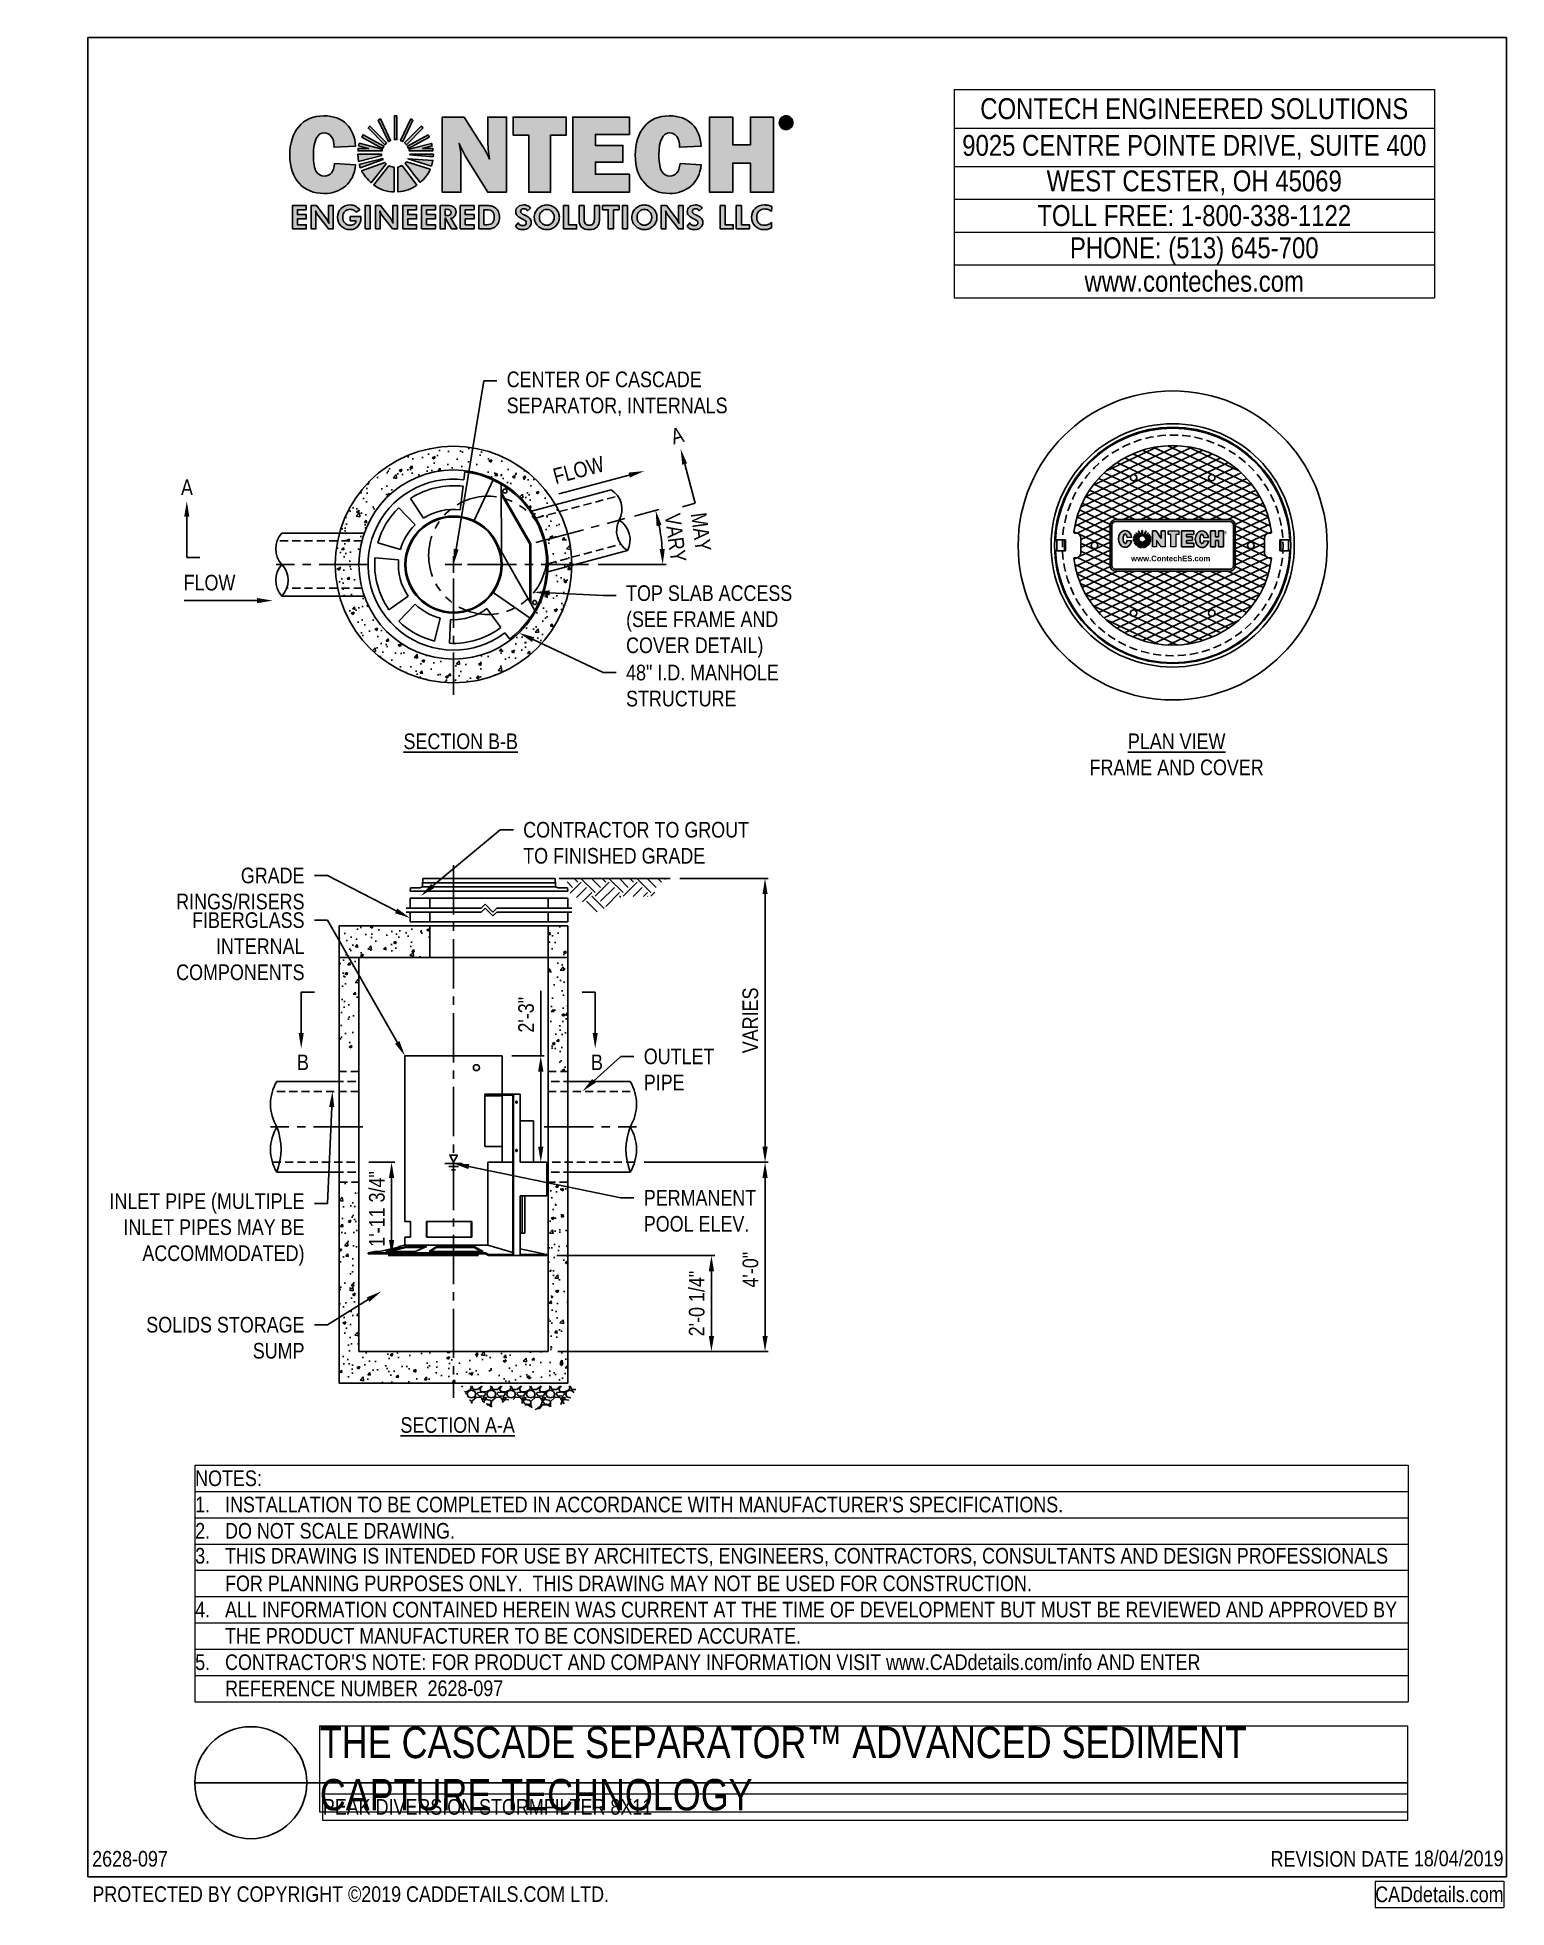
# Model space of a CAD drawing. Extents: x -8 to 216, y -5 to 280.
import ezdxf
from ezdxf import colors
from ezdxf.entities.mleader import LeaderData, LeaderLine
from ezdxf.math import Vec2, Vec3

# ---------------------------------------------------------------- set-up
doc = ezdxf.new("R2010")
doc.units = 0
doc.header["$LTSCALE"] = 10
doc.header["$MEASUREMENT"] = 0
doc.header["$PDMODE"] = 35
for name, pattern in [('CENTER2', [1.125, 0.75, -0.125, 0.125, -0.125]), ('HIDDEN2', [0.1875, 0.125, -0.0625]), ('PHANTOM2', [1.25, 0.625, -0.125, 0.125, -0.125, 0.125, -0.125])]:
    doc.linetypes.add(name, pattern=pattern)
doc.layers.get('0').update_dxf_attribs({"linetype": 'CONTINUOUS'})
doc.layers.get('Defpoints').update_dxf_attribs({"linetype": 'CONTINUOUS'})
for name, color, linetype in [('2628-LOGO$0$CADdetails-2-FINELIGHT', 2, 'CONTINUOUS'), ('2628-LOGO$0$CADdetails-7-VERYFINE', 7, 'CONTINUOUS'), ('2628-LOGO$0$CADdetails-9-EXTRAFINE', 9, 'CONTINUOUS'), ('2628-LOGO$0$CADdetails-FRAME', 7, 'CONTINUOUS'), ('CADdetails-1-FINE', 1, 'CONTINUOUS'), ('CADdetails-2-FINELIGHT', 2, 'CONTINUOUS'), ('CADdetails-7-VERYFINE', 7, 'CONTINUOUS'), ('CADdetails-9-EXTRAFINE', 9, 'CONTINUOUS')]:
    doc.layers.add(name, color=color, linetype=linetype)
doc.styles.add('2628-LOGO$0$CADdetails-DIMENSIONS', font='ARIALN.TTF', dxfattribs={"height": 2.38})
doc.styles.add('2628-LOGO$0$CADdetails-NOTES', font='ARIALN.TTF', dxfattribs={"height": 2.38})
doc.styles.add('CADdetails-DETAILTITLE', font='ARIALN.TTF', dxfattribs={"height": 4.77})
doc.styles.add('CADdetails-DIMENSIONS', font='ARIALN.TTF', dxfattribs={"height": 2.38})
doc.styles.add('CADdetails-NOTES', font='ARIALN.TTF', dxfattribs={"height": 2.38})
doc.styles.add('CCP-Text', font='arial_0.ttf')
doc.dimstyles.new('CADdetails-LEADER', dxfattribs={"dimtxt": 2.38, "dimasz": 2.38, "dimexe": 0.5, "dimexo": 1.5, "dimgap": 1, "dimtad": 1, "dimzin": 0, "dimdsep": 46, "dimtxsty": 'CADdetails-DIMENSIONS', "dimcen": 1, "dimclrd": 256, "dimclre": 256, "dimclrt": 256, "dimadec": 0, "dimazin": 0, "dimtfac": 1, "dimtofl": 0, "dimtmove": 0, "dimatfit": 3, "dimfxl": 1, "dimtolj": 1, "dimtzin": 0, "dimarcsym": 0})

msp = doc.modelspace()

# ---------------------------------------------------------------- texts
at = {"layer": 'CADdetails-2-FINELIGHT', "char_height": 2.38, "width": 43.41266, "attachment_point": 2, "style": 'CADdetails-NOTES'}
for s, insert in [('{\\LSECTION B-B}', (56.784, 174.04)), ('{\\LPLAN VIEW\\P}FRAME AND COVER', (165.77, 174.04)), ('{\\LSECTION A-A}', (56.316, 69.964))]:
    msp.add_mtext(s, dxfattribs=dict(at, insert=insert))
at = {"layer": 'CADdetails-7-VERYFINE', "char_height": 2.38, "attachment_point": 1, "rotation": 15, "style": 'CADdetails-NOTES'}
for s, width, insert in [('A', 12.28176, (88.551, 220.313)), ('FLOW', 14.43491, (70.613, 214.277))]:
    msp.add_mtext_dynamic_manual_height_columns(s, width=width, gutter_width=11.9, heights=[0], dxfattribs=dict(at, insert=insert))
at = {"layer": 'CADdetails-7-VERYFINE', "char_height": 2.38, "attachment_point": 1, "style": 'CADdetails-NOTES'}
for s, width, insert in [('A', 12.28176, (14.199, 212.708)), ('FLOW', 14.43491, (14.598, 198.196)), ('B', 12.28176, (31.858, 125.17)), ('B', 12.28176, (76.616, 125.17))]:
    msp.add_mtext_dynamic_manual_height_columns(s, width=width, gutter_width=11.9, heights=[0], dxfattribs=dict(at, insert=insert))
at = {"layer": 'CADdetails-9-EXTRAFINE', "insert": (164.868, 200.671), "char_height": 0.84, "width": 7.49184, "attachment_point": 5, "style": 'CCP-Text'}
msp.add_mtext('{\\fArial|b1|i0|c0|p34;www.ContechES.com}', dxfattribs=at)

# ---------------------------------------------------------------- blocks, each defined once
blk = doc.blocks.new('*T42')
at = {"layer": 'Defpoints', "color": 8, "linetype": 'ByBlock', "lineweight": 0, "transparency": 16777216}
for p, q in [((0, 0), (73.1, 0)), ((0, 0), (0, -31.71)), ((73.1, 0), (73.1, -31.71)), ((0, -5.89), (73.1, -5.89)), ((0, -11.71), (73.1, -11.71)), ((0, -16.71), (73.1, -16.71)), ((0, -21.71), (73.1, -21.71)), ((0, -26.71), (73.1, -26.71)), ((0, -31.71), (73.1, -31.71))]:
    blk.add_line(p, q, dxfattribs=at)
at = {"layer": '2628-LOGO$0$CADdetails-2-FINELIGHT', "transparency": 16777216, "char_height": 3.18, "width": 72.9823, "style": '2628-LOGO$0$CADdetails-NOTES'}
for s, insert, attachment_point in [('CONTECH ENGINEERED SOLUTIONS', (36.55, -2.94), 5), ('9025 CENTRE POINTE DRIVE, SUITE 400 ', (36.55, -8.8), 5), ('WEST CESTER, OH 45069', (36.55, -14.21), 5), ('TOLL FREE: 1-800-338-1122', (36.55, -19.21), 5), ('PHONE: (513) 645-700', (36.55, -26.65), 8), ('www.conteches.com', (36.55, -29.21), 5)]:
    blk.add_mtext(s, dxfattribs=dict(at, insert=insert, attachment_point=attachment_point))
blk = doc.blocks.new('*T43')
at = {"layer": 'Defpoints', "color": 8, "linetype": 'ByBlock', "lineweight": 0, "transparency": 16777216}
for p, q in [((0, 0), (184.71, 0)), ((0, 0), (0, -36)), ((184.71, 0), (184.71, -36)), ((0, -4), (184.71, -4)), ((0, -8), (184.71, -8)), ((0, -12), (184.71, -12)), ((0, -16), (184.71, -16)), ((0, -20), (184.71, -20)), ((0, -24), (184.71, -24)), ((0, -28), (184.71, -28)), ((0, -32), (184.71, -32)), ((0, -36), (184.71, -36))]:
    blk.add_line(p, q, dxfattribs=at)
at = {"layer": '2628-LOGO$0$CADdetails-FRAME', "transparency": 16777216, "char_height": 2.38, "width": 184.5948, "attachment_point": 4, "style": '2628-LOGO$0$CADdetails-NOTES'}
for s, insert in [('NOTES:', (0.06, -2)), ("1.   INSTALLATION TO BE COMPLETED IN ACCORDANCE WITH MANUFACTURER'S SPECIFICATIONS.", (0.06, -6)), ('2.   DO NOT SCALE DRAWING.', (0.06, -10)), ('3.   THIS DRAWING IS INTENDED FOR USE BY ARCHITECTS, ENGINEERS, CONTRACTORS, CONSULTANTS AND DESIGN PROFESSIONALS', (0.06, -14)), ('      FOR PLANNING PURPOSES ONLY.  THIS DRAWING MAY NOT BE USED FOR CONSTRUCTION.', (0.06, -18)), ('4.   ALL INFORMATION CONTAINED HEREIN WAS CURRENT AT THE TIME OF DEVELOPMENT BUT MUST BE REVIEWED AND APPROVED BY', (0.06, -22)), ('      THE PRODUCT MANUFACTURER TO BE CONSIDERED ACCURATE.', (0.06, -26)), ("5.   CONTRACTOR'S NOTE: FOR PRODUCT AND COMPANY INFORMATION VISIT www.CADdetails.com/info AND ENTER", (0.06, -30)), ('      REFERENCE NUMBER', (0.06, -34))]:
    blk.add_mtext(s, dxfattribs=dict(at, insert=insert))
blk = doc.blocks.new('*T44')
at = {"layer": 'Defpoints', "color": 8, "linetype": 'ByBlock', "lineweight": 0, "transparency": 16777216}
for p, q in [((0, 0), (19.6, 0)), ((0, 0), (0, -4)), ((19.6, 0), (19.6, -4)), ((0, -4), (19.6, -4))]:
    blk.add_line(p, q, dxfattribs=at)
at = {"layer": '2628-LOGO$0$CADdetails-7-VERYFINE', "transparency": 16777216, "insert": (19.54, -2), "char_height": 2.38, "width": 19.4793, "attachment_point": 6, "style": '2628-LOGO$0$CADdetails-NOTES'}
blk.add_mtext('CADdetails.com', dxfattribs=at)
blk = doc.blocks.new('2628-LOGO')
at = {"layer": '2628-LOGO$0$CADdetails-9-EXTRAFINE', "true_color": 0x024385}
h = blk.add_hatch(color=156, dxfattribs=at)
h.dxf.hatch_style = 2
h.set_gradient(color1=(2, 67, 133), color2=(2, 67, 133), name='INVCYLINDER')
edge = h.paths.add_edge_path()
edge.add_spline(control_points=[(36.03, 265.49), (36.43, 265.49), (36.78, 265.32), (37.07, 264.98)], knot_values=[11, 11, 11, 11, 12, 12, 12, 12], degree=3, periodic=0)
edge.add_spline(control_points=[(37.07, 264.98), (37.36, 264.64), (37.51, 264.08), (37.51, 263.32)], knot_values=[10, 10, 10, 10, 11, 11, 11, 11], degree=3, periodic=0)
edge.add_spline(control_points=[(37.51, 263.32), (37.51, 263.32), (40.79, 263.49), (40.79, 263.49)], knot_values=[9.00001, 9.00001, 9.00001, 9.00001, 10, 10, 10, 10], degree=3, periodic=0)
edge.add_spline(control_points=[(40.79, 263.49), (40.69, 264.88), (40.23, 266), (39.41, 266.83)], knot_values=[8, 8, 8, 8, 9, 9, 9, 9], degree=3, periodic=0)
edge.add_spline(control_points=[(39.41, 266.83), (38.6, 267.67), (37.43, 268.09), (35.92, 268.09)], knot_values=[7, 7, 7, 7, 8, 8, 8, 8], degree=3, periodic=0)
edge.add_spline(control_points=[(35.92, 268.09), (34.29, 268.09), (33.03, 267.54), (32.12, 266.44)], knot_values=[6, 6, 6, 6, 7, 7, 7, 7], degree=3, periodic=0)
edge.add_spline(control_points=[(32.12, 266.44), (31.21, 265.34), (30.76, 263.89), (30.76, 262.09)], knot_values=[5, 5, 5, 5, 6, 6, 6, 6], degree=3, periodic=0)
edge.add_spline(control_points=[(30.76, 262.09), (30.76, 260.28), (31.24, 258.85), (32.19, 257.82)], knot_values=[4, 4, 4, 4, 5, 5, 5, 5], degree=3, periodic=0)
edge.add_spline(control_points=[(32.19, 257.82), (33.15, 256.79), (34.41, 256.28), (35.96, 256.28)], knot_values=[3, 3, 3, 3, 4, 4, 4, 4], degree=3, periodic=0)
edge.add_spline(control_points=[(35.96, 256.28), (37.26, 256.28), (38.35, 256.65), (39.24, 257.4)], knot_values=[2, 2, 2, 2, 3, 3, 3, 3], degree=3, periodic=0)
edge.add_spline(control_points=[(39.24, 257.4), (40.12, 258.15), (40.64, 259.23), (40.79, 260.64)], knot_values=[1, 1, 1, 1, 2, 2, 2, 2], degree=3, periodic=0)
edge.add_spline(control_points=[(40.79, 260.64), (40.79, 260.64), (37.58, 260.83), (37.58, 260.83)], knot_values=[0.00001, 0.00001, 0.00001, 0.00001, 1, 1, 1, 1], degree=3, periodic=0)
edge.add_spline(control_points=[(37.58, 260.83), (37.47, 259.57), (36.95, 258.93), (36.02, 258.93)], knot_values=[15, 15, 15, 15, 16, 16, 16, 16], degree=3, periodic=0)
edge.add_spline(control_points=[(36.02, 258.93), (35.49, 258.93), (35.09, 259.16), (34.8, 259.6)], knot_values=[14, 14, 14, 14, 15, 15, 15, 15], degree=3, periodic=0)
edge.add_spline(control_points=[(34.8, 259.6), (34.51, 260.05), (34.37, 260.9), (34.37, 262.15)], knot_values=[13, 13, 13, 13, 14, 14, 14, 14], degree=3, periodic=0)
edge.add_spline(control_points=[(34.37, 262.15), (34.37, 264.38), (34.92, 265.49), (36.03, 265.49)], knot_values=[12, 12, 12, 12, 13, 13, 13, 13], degree=3, periodic=0)
at = {"layer": '2628-LOGO$0$CADdetails-9-EXTRAFINE', "true_color": 0x387c2b}
h = blk.add_hatch(color=97, dxfattribs=at)
h.set_gradient(color1=(56, 124, 43), color2=(56, 124, 43), tint=1, name='INVCYLINDER')
h.paths.add_polyline_path([(42.78, 263.11), (41.17, 263.11), (41.17, 262.72), (44.8, 262.72), (44.8, 262.99), (41.33, 263.88), (41.24, 263.5)])
h.paths.add_polyline_path([(41.74, 264.81), (44.9, 263.11), (45.08, 263.45), (41.92, 265.15)])
h.paths.add_polyline_path([(42.69, 266.22), (45.22, 263.66), (45.49, 263.93), (42.96, 266.49)])
h.paths.add_polyline_path([(44.23, 267.41), (45.77, 264.14), (46.11, 264.3), (44.57, 267.58)])
h.paths.add_polyline_path([(50.96, 263.11), (52.52, 263.11), (52.52, 262.72), (48.94, 262.72), (48.94, 262.99), (52.36, 263.85), (52.44, 263.49)])
h.paths.add_polyline_path([(52, 264.81), (48.84, 263.11), (48.66, 263.45), (51.82, 265.15)])
h.paths.add_polyline_path([(51.05, 266.22), (48.52, 263.66), (48.25, 263.93), (50.78, 266.49)])
h.paths.add_polyline_path([(49.51, 267.41), (47.97, 264.14), (47.63, 264.3), (49.17, 267.58)])
h.paths.add_polyline_path([(47.08, 268.06), (47.08, 264.44), (46.7, 264.44), (46.7, 268.06)])
edge = h.paths.add_edge_path()
edge.add_spline(control_points=[(46.66, 256.47), (45.52, 256.48), (44.39, 256.88), (43.55, 257.55), (43.55, 257.55), (45.86, 260.44), (45.86, 260.44), (45.86, 260.44), (46.66, 260.18), (46.66, 260.18), (46.66, 260.18), (46.66, 256.47), (46.66, 256.47), (46.66, 256.47), (46.66, 256.47), (46.66, 256.47)], knot_values=[0, 0, 0, 0, 1, 1, 1, 2, 2, 2, 3, 3, 3, 4, 4, 4, 5, 5, 5, 5], degree=3, periodic=0)
edge = h.paths.add_edge_path()
edge.add_spline(control_points=[(50.12, 257.51), (49.28, 256.93), (48.31, 256.57), (47.22, 256.48), (47.22, 256.48), (47.22, 260.24), (47.22, 260.24), (47.22, 260.24), (47.86, 260.49), (47.86, 260.49), (47.86, 260.49), (50.12, 257.51), (50.12, 257.51), (50.12, 257.51), (50.12, 257.51), (50.12, 257.51)], knot_values=[0, 0, 0, 0, 1, 1, 1, 2, 2, 2, 3, 3, 3, 4, 4, 4, 5, 5, 5, 5], degree=3, periodic=0)
edge = h.paths.add_edge_path()
edge.add_spline(control_points=[(45.45, 260.74), (45.45, 260.74), (43.14, 257.87), (43.14, 257.87), (42.57, 258.37), (42.04, 259.06), (41.7, 259.7), (41.7, 259.7), (45.22, 260.97), (45.22, 260.97), (45.22, 260.97), (45.45, 260.74), (45.45, 260.74), (45.45, 260.74), (45.45, 260.74), (45.45, 260.74)], knot_values=[0, 0, 0, 0, 1, 1, 1, 2, 2, 2, 3, 3, 3, 4, 4, 4, 5, 5, 5, 5], degree=3, periodic=0)
edge = h.paths.add_edge_path()
edge.add_spline(control_points=[(52.13, 259.93), (51.87, 259.2), (51.32, 258.5), (50.63, 257.93), (49.83, 258.81), (49.1, 259.87), (48.35, 260.82), (48.35, 260.82), (48.54, 261.07), (48.54, 261.07), (48.54, 261.07), (52.13, 259.93), (52.13, 259.93), (52.13, 259.93), (52.13, 259.93), (52.13, 259.93)], knot_values=[0, 0, 0, 0, 1, 1, 1, 2, 2, 2, 3, 3, 3, 4, 4, 4, 5, 5, 5, 5], degree=3, periodic=0)
edge = h.paths.add_edge_path()
edge.add_spline(control_points=[(44.96, 261.4), (44.96, 261.4), (41.49, 260.17), (41.49, 260.17), (41.42, 260.29), (41.38, 260.48), (41.35, 260.66), (41.34, 260.66), (44.9, 261.56), (44.9, 261.56), (44.9, 261.56), (44.96, 261.4), (44.96, 261.4), (44.96, 261.4), (44.96, 261.4), (44.96, 261.4)], knot_values=[0, 0, 0, 0, 1, 1, 1, 2, 2, 2, 3, 3, 3, 4, 4, 4, 5, 5, 5, 5], degree=3, periodic=0)
edge = h.paths.add_edge_path()
edge.add_spline(control_points=[(52.54, 261.28), (52.51, 261), (52.4, 260.68), (52.33, 260.4), (52.33, 260.4), (48.77, 261.54), (48.77, 261.54), (48.77, 261.54), (52.54, 261.28), (52.54, 261.28), (52.54, 261.28), (52.54, 261.28), (52.54, 261.28)], knot_values=[0, 0, 0, 0, 1, 1, 1, 2, 2, 2, 3, 3, 3, 4, 4, 4, 4], degree=3, periodic=0)
edge = h.paths.add_edge_path()
edge.add_spline(control_points=[(44.73, 262.21), (44.74, 262.21), (44.76, 262.06), (44.76, 262), (44.76, 262), (41.21, 261.11), (41.21, 261.11), (41.21, 261.11), (41.11, 262.21), (41.11, 262.21), (41.12, 262.21), (44.73, 262.21), (44.73, 262.21), (44.73, 262.21), (44.73, 262.21), (44.73, 262.21)], knot_values=[0, 0, 0, 0, 1, 1, 1, 2, 2, 2, 3, 3, 3, 4, 4, 4, 5, 5, 5, 5], degree=3, periodic=0)
edge = h.paths.add_edge_path()
edge.add_spline(control_points=[(52.61, 261.84), (52.61, 261.84), (49.04, 262.11), (49.04, 262.13), (49.04, 262.13), (49.03, 262.21), (49.03, 262.21), (49.03, 262.21), (52.62, 262.21), (52.62, 262.21), (52.62, 262.21), (52.61, 261.84), (52.61, 261.84), (52.61, 261.84), (52.61, 261.84), (52.61, 261.84)], knot_values=[0, 0, 0, 0, 1, 1, 1, 2, 2, 2, 3, 3, 3, 4, 4, 4, 5, 5, 5, 5], degree=3, periodic=0)
at = {"layer": '2628-LOGO$0$CADdetails-9-EXTRAFINE', "true_color": 0x024385}
h = blk.add_hatch(color=156, dxfattribs=at)
h.dxf.hatch_style = 2
h.set_gradient(color1=(2, 67, 133), color2=(2, 67, 133), name='INVCYLINDER')
edge = h.paths.add_edge_path()
edge.add_spline(control_points=[(53.96, 256.42), (53.96, 256.42), (53.96, 256.42), (53.96, 267.88), (53.96, 267.88), (53.96, 267.88), (57.29, 267.88), (57.29, 267.88), (57.29, 267.88), (59.96, 263.68), (59.96, 263.68), (60.49, 262.85), (60.89, 262.12), (61.17, 261.48), (60.99, 262.46), (60.9, 263.47), (60.9, 264.49), (60.9, 264.49), (60.9, 267.88), (60.9, 267.88), (60.9, 267.88), (63.76, 267.88), (63.76, 267.88), (63.76, 267.88), (63.76, 256.42), (63.76, 256.42), (63.76, 256.42), (60.9, 256.42), (60.9, 256.42), (60.9, 256.42), (57.76, 261.48), (57.76, 261.48), (57.36, 262.13), (56.95, 262.92), (56.54, 263.85), (56.72, 263.11), (56.82, 262.49), (56.82, 261.97), (56.82, 261.97), (56.82, 256.42), (56.82, 256.42), (56.82, 256.42), (53.96, 256.42), (53.96, 256.42), (53.96, 256.42)], knot_values=[0, 0, 0, 0, 0.5, 0.5, 1, 1, 1, 2, 2, 2, 3, 3, 3, 4, 4, 4, 5, 5, 5, 6, 6, 6, 7, 7, 7, 8, 8, 8, 9, 9, 9, 10, 10, 10, 11, 11, 11, 12, 12, 12, 13, 13, 13, 14, 14, 14, 14], degree=3, periodic=0)
h = blk.add_hatch(color=156, dxfattribs=at)
h.dxf.hatch_style = 2
h.set_gradient(color1=(2, 67, 133), color2=(2, 67, 133), name='INVCYLINDER')
h.paths.add_polyline_path([(70.47, 265.14), (70.47, 256.42), (67.14, 256.42), (67.14, 265.14), (64.76, 265.14), (64.76, 267.88), (72.85, 267.88), (72.85, 265.14)])
h = blk.add_hatch(color=156, dxfattribs=at)
h.dxf.hatch_style = 2
h.set_gradient(color1=(2, 67, 133), color2=(2, 67, 133), name='INVCYLINDER')
h.paths.add_polyline_path([(82.47, 259.16), (82.47, 256.42), (73.85, 256.42), (73.85, 267.88), (82.47, 267.88), (82.47, 265.24), (77.3, 265.24), (77.3, 263.57), (81.48, 263.57), (81.48, 261.03), (77.3, 261.03), (77.3, 259.16)])
h = blk.add_hatch(color=156, dxfattribs=at)
h.dxf.hatch_style = 2
h.set_gradient(color1=(2, 67, 133), color2=(2, 67, 133), name='INVCYLINDER')
edge = h.paths.add_edge_path()
edge.add_spline(control_points=[(88.63, 265.46), (89.02, 265.46), (89.37, 265.28), (89.66, 264.94)], knot_values=[11, 11, 11, 11, 12, 12, 12, 12], degree=3, periodic=0)
edge.add_spline(control_points=[(89.66, 264.94), (89.96, 264.6), (90.11, 264.05), (90.11, 263.28)], knot_values=[10, 10, 10, 10, 11, 11, 11, 11], degree=3, periodic=0)
edge.add_spline(control_points=[(90.11, 263.28), (90.11, 263.28), (93.39, 263.46), (93.39, 263.46)], knot_values=[9.00001, 9.00001, 9.00001, 9.00001, 10, 10, 10, 10], degree=3, periodic=0)
edge.add_spline(control_points=[(93.39, 263.46), (93.28, 264.85), (92.82, 265.96), (92.01, 266.8)], knot_values=[8, 8, 8, 8, 9, 9, 9, 9], degree=3, periodic=0)
edge.add_spline(control_points=[(92.01, 266.8), (91.19, 267.64), (90.03, 268.06), (88.51, 268.06)], knot_values=[7, 7, 7, 7, 8, 8, 8, 8], degree=3, periodic=0)
edge.add_spline(control_points=[(88.51, 268.06), (86.89, 268.06), (85.62, 267.51), (84.71, 266.4)], knot_values=[6, 6, 6, 6, 7, 7, 7, 7], degree=3, periodic=0)
edge.add_spline(control_points=[(84.71, 266.4), (83.81, 265.3), (83.35, 263.85), (83.35, 262.05)], knot_values=[5, 5, 5, 5, 6, 6, 6, 6], degree=3, periodic=0)
edge.add_spline(control_points=[(83.35, 262.05), (83.35, 260.24), (83.83, 258.82), (84.79, 257.79)], knot_values=[4, 4, 4, 4, 5, 5, 5, 5], degree=3, periodic=0)
edge.add_spline(control_points=[(84.79, 257.79), (85.75, 256.76), (87, 256.24), (88.56, 256.24)], knot_values=[3, 3, 3, 3, 4, 4, 4, 4], degree=3, periodic=0)
edge.add_spline(control_points=[(88.56, 256.24), (89.85, 256.24), (90.94, 256.62), (91.83, 257.37)], knot_values=[2, 2, 2, 2, 3, 3, 3, 3], degree=3, periodic=0)
edge.add_spline(control_points=[(91.83, 257.37), (92.72, 258.12), (93.24, 259.2), (93.39, 260.6)], knot_values=[1, 1, 1, 1, 2, 2, 2, 2], degree=3, periodic=0)
edge.add_spline(control_points=[(93.39, 260.6), (93.39, 260.6), (90.17, 260.79), (90.17, 260.79)], knot_values=[0.00001, 0.00001, 0.00001, 0.00001, 1, 1, 1, 1], degree=3, periodic=0)
edge.add_spline(control_points=[(90.17, 260.79), (90.06, 259.53), (89.54, 258.9), (88.61, 258.9)], knot_values=[15, 15, 15, 15, 16, 16, 16, 16], degree=3, periodic=0)
edge.add_spline(control_points=[(88.61, 258.9), (88.09, 258.9), (87.69, 259.12), (87.4, 259.57)], knot_values=[14, 14, 14, 14, 15, 15, 15, 15], degree=3, periodic=0)
edge.add_spline(control_points=[(87.4, 259.57), (87.11, 260.02), (86.96, 260.86), (86.96, 262.11)], knot_values=[13, 13, 13, 13, 14, 14, 14, 14], degree=3, periodic=0)
edge.add_spline(control_points=[(86.96, 262.11), (86.96, 264.34), (87.52, 265.46), (88.63, 265.46)], knot_values=[12, 12, 12, 12, 13, 13, 13, 13], degree=3, periodic=0)
h = blk.add_hatch(color=156, dxfattribs=at)
h.dxf.hatch_style = 2
h.set_gradient(color1=(2, 67, 133), color2=(2, 67, 133), name='INVCYLINDER')
h.paths.add_polyline_path([(104.4, 267.88), (104.4, 256.42), (100.88, 256.42), (100.88, 260.88), (98.19, 260.88), (98.19, 256.42), (94.67, 256.42), (94.67, 267.88), (98.19, 267.88), (98.19, 263.67), (100.88, 263.67), (100.88, 267.88)])
h = blk.add_hatch(color=156, dxfattribs=at)
h.dxf.hatch_style = 2
h.set_gradient(color1=(2, 67, 133), color2=(2, 67, 133), name='INVCYLINDER')
edge = h.paths.add_edge_path()
edge.add_spline(control_points=[(106.31, 268.06), (106.46, 268.06), (106.59, 268.03), (106.72, 267.98), (106.85, 267.93), (106.96, 267.85), (107.06, 267.75), (107.15, 267.65), (107.23, 267.54), (107.28, 267.42), (107.33, 267.29), (107.35, 267.16), (107.35, 267.02), (107.35, 266.88), (107.33, 266.74), (107.28, 266.62), (107.23, 266.49), (107.15, 266.38), (107.05, 266.28), (106.95, 266.18), (106.84, 266.11), (106.71, 266.06), (106.58, 266), (106.45, 265.98), (106.31, 265.98), (106.18, 265.98), (106.04, 266), (105.91, 266.06), (105.79, 266.11), (105.68, 266.19), (105.57, 266.29), (105.48, 266.39), (105.4, 266.5), (105.35, 266.63), (105.3, 266.75), (105.27, 266.88), (105.27, 267.02), (105.27, 267.16), (105.3, 267.29), (105.35, 267.42), (105.41, 267.55), (105.49, 267.66), (105.59, 267.76), (105.69, 267.86), (105.79, 267.93), (105.92, 267.98), (106.04, 268.03), (106.17, 268.06), (106.31, 268.06)], knot_values=[0, 0, 0, 0, 1, 1, 1, 2, 2, 2, 3, 3, 3, 4, 4, 4, 5, 5, 5, 6, 6, 6, 7, 7, 7, 8, 8, 8, 9, 9, 9, 10, 10, 10, 11, 11, 11, 12, 12, 12, 13, 13, 13, 14, 14, 14, 15, 15, 15, 16, 16, 16, 16], degree=3, periodic=0)
edge = h.paths.add_edge_path(flags=16)
edge.add_spline(control_points=[(106.31, 267.9), (106.19, 267.9), (106.08, 267.88), (105.98, 267.84), (105.87, 267.8), (105.78, 267.73), (105.7, 267.65), (105.61, 267.56), (105.54, 267.46), (105.5, 267.36), (105.45, 267.25), (105.43, 267.13), (105.43, 267.02), (105.43, 266.9), (105.45, 266.79), (105.5, 266.68), (105.54, 266.58), (105.6, 266.48), (105.69, 266.4), (105.77, 266.31), (105.87, 266.25), (105.97, 266.2), (106.08, 266.16), (106.19, 266.13), (106.3, 266.13), (106.42, 266.13), (106.54, 266.16), (106.65, 266.2), (106.76, 266.24), (106.85, 266.31), (106.94, 266.39), (107.02, 266.47), (107.09, 266.57), (107.13, 266.67), (107.18, 266.78), (107.2, 266.89), (107.2, 267), (107.2, 267.13), (107.18, 267.24), (107.14, 267.35), (107.09, 267.46), (107.03, 267.55), (106.95, 267.64), (106.86, 267.72), (106.76, 267.79), (106.66, 267.84), (106.55, 267.88), (106.44, 267.9), (106.31, 267.9)], knot_values=[0, 0, 0, 0, 1, 1, 1, 2, 2, 2, 3, 3, 3, 4, 4, 4, 5, 5, 5, 6, 6, 6, 7, 7, 7, 8, 8, 8, 9, 9, 9, 10, 10, 10, 11, 11, 11, 12, 12, 12, 13, 13, 13, 14, 14, 14, 15, 15, 15, 16, 16, 16, 16], degree=3, periodic=0)
h = blk.add_hatch(color=156, dxfattribs=at)
h.dxf.hatch_style = 2
h.set_gradient(color1=(2, 67, 133), color2=(2, 67, 133), name='INVCYLINDER')
edge = h.paths.add_edge_path()
edge.add_spline(control_points=[(105.89, 267.62), (105.89, 267.62), (106.34, 267.62), (106.34, 267.62), (106.5, 267.62), (106.62, 267.59), (106.71, 267.54), (106.79, 267.49), (106.83, 267.41), (106.83, 267.3), (106.83, 267.22), (106.81, 267.15), (106.77, 267.09), (106.72, 267.04), (106.66, 267), (106.57, 266.98), (106.57, 266.98), (106.83, 266.46), (106.83, 266.46), (106.83, 266.46), (106.55, 266.46), (106.55, 266.46), (106.55, 266.46), (106.32, 266.94), (106.32, 266.94), (106.32, 266.94), (106.14, 266.94), (106.14, 266.94), (106.14, 266.94), (106.14, 266.46), (106.14, 266.46), (106.14, 266.46), (105.89, 266.46), (105.89, 266.46), (105.89, 266.46), (105.89, 267.62), (105.89, 267.62)], knot_values=[0, 0, 0, 0, 1, 1, 1, 2, 2, 2, 3, 3, 3, 4, 4, 4, 5, 5, 5, 6, 6, 6, 7, 7, 7, 8, 8, 8, 9, 9, 9, 10, 10, 10, 11, 11, 11, 12, 12, 12, 12], degree=3, periodic=0)
edge = h.paths.add_edge_path(flags=16)
edge.add_spline(control_points=[(106.14, 267.46), (106.14, 267.46), (106.14, 267.1), (106.14, 267.1), (106.14, 267.1), (106.31, 267.1), (106.31, 267.1), (106.4, 267.1), (106.47, 267.11), (106.51, 267.14), (106.55, 267.17), (106.58, 267.21), (106.58, 267.28), (106.58, 267.34), (106.55, 267.39), (106.51, 267.42), (106.46, 267.45), (106.39, 267.46), (106.29, 267.46), (106.29, 267.46), (106.14, 267.46), (106.14, 267.46)], knot_values=[0, 0, 0, 0, 1, 1, 1, 2, 2, 2, 3, 3, 3, 4, 4, 4, 5, 5, 5, 6, 6, 6, 7, 7, 7, 7], degree=3, periodic=0)
h = blk.add_hatch(color=156, dxfattribs=at)
h.dxf.hatch_style = 2
h.set_gradient(color1=(2, 67, 133), color2=(2, 67, 133), name='INVCYLINDER')
h.paths.add_polyline_path([(31.16, 250.84), (31.16, 254.41), (33.26, 254.41), (33.26, 253.77), (31.92, 253.77), (31.92, 253.03), (33.26, 253.03), (33.26, 252.38), (31.92, 252.38), (31.92, 251.49), (33.26, 251.49), (33.26, 250.84)])
h = blk.add_hatch(color=156, dxfattribs=at)
h.dxf.hatch_style = 2
h.set_gradient(color1=(2, 67, 133), color2=(2, 67, 133), name='INVCYLINDER')
edge = h.paths.add_edge_path()
edge.add_spline(control_points=[(37.39, 250.84), (37.39, 250.84), (37.39, 250.84), (36.64, 250.84), (36.64, 250.84), (36.64, 250.84), (35.01, 252.96), (35.01, 252.96), (34.97, 253.02), (34.92, 253.1), (34.86, 253.2), (34.81, 253.31), (34.75, 253.44), (34.69, 253.59), (34.71, 253.48), (34.72, 253.38), (34.73, 253.28), (34.74, 253.17), (34.74, 253.04), (34.74, 252.88), (34.74, 252.88), (34.74, 250.84), (34.74, 250.84), (34.74, 250.84), (34.01, 250.84), (34.01, 250.84), (34.01, 250.84), (34.01, 254.41), (34.01, 254.41), (34.01, 254.41), (34.81, 254.41), (34.81, 254.41), (34.81, 254.41), (36.39, 252.33), (36.39, 252.33), (36.43, 252.27), (36.48, 252.19), (36.54, 252.08), (36.59, 251.98), (36.65, 251.85), (36.71, 251.71), (36.69, 251.81), (36.68, 251.92), (36.67, 252.02), (36.66, 252.13), (36.66, 252.26), (36.66, 252.41), (36.66, 252.41), (36.66, 254.41), (36.66, 254.41), (36.66, 254.41), (37.39, 254.41), (37.39, 254.41), (37.39, 254.41), (37.39, 250.84), (37.39, 250.84), (37.39, 250.84)], knot_values=[0, 0, 0, 0, 0.5, 0.5, 1, 1, 1, 2, 2, 2, 3, 3, 3, 4, 4, 4, 5, 5, 5, 6, 6, 6, 7, 7, 7, 8, 8, 8, 9, 9, 9, 10, 10, 10, 11, 11, 11, 12, 12, 12, 13, 13, 13, 14, 14, 14, 15, 15, 15, 16, 16, 16, 17, 17, 17, 18, 18, 18, 18], degree=3, periodic=0)
h = blk.add_hatch(color=156, dxfattribs=at)
h.dxf.hatch_style = 2
h.set_gradient(color1=(2, 67, 133), color2=(2, 67, 133), name='INVCYLINDER')
edge = h.paths.add_edge_path(flags=17)
edge.add_spline(control_points=[(40.82, 252.05), (40.82, 252.05), (40.82, 252.05), (40.82, 252.05)], knot_values=[20, 20, 20, 20, 20.00003, 20.00003, 20.00003, 20.00003], degree=3, periodic=0)
edge = h.paths.add_edge_path(flags=16)
edge.add_spline(control_points=[(41.4, 253.76), (41.4, 253.76), (41.4, 253.76), (41.4, 253.76)], knot_values=[11, 11, 11, 11, 11.00001, 11.00001, 11.00001, 11.00001], degree=3, periodic=0)
edge = h.paths.add_edge_path(flags=16)
edge.add_spline(control_points=[(39.96, 252.72), (39.96, 252.72), (39.96, 252.72), (39.96, 252.72), (39.96, 252.72), (39.96, 252.72), (39.96, 252.72)], knot_values=[0, 0, 0, 0, 0.00001, 0.00001, 0.00001, 0.00004, 0.00004, 0.00004, 0.00004], degree=3, periodic=0)
edge = h.paths.add_edge_path(flags=16)
edge.add_spline(control_points=[(40.82, 252.05), (40.82, 252.05), (40.82, 252.05), (40.82, 252.05)], knot_values=[20, 20, 20, 20, 20.00003, 20.00003, 20.00003, 20.00003], degree=3, periodic=0)
edge = h.paths.add_edge_path(flags=17)
edge.add_spline(control_points=[(41.4, 253.76), (41.4, 253.76), (41.4, 253.76), (41.4, 253.76)], knot_values=[11, 11, 11, 11, 11.00001, 11.00001, 11.00001, 11.00001], degree=3, periodic=0)
edge = h.paths.add_edge_path(flags=16)
edge.add_spline(control_points=[(39.96, 252.72), (39.96, 252.72), (39.96, 252.72), (39.96, 252.72), (39.96, 252.72), (39.96, 252.72), (39.96, 252.72)], knot_values=[0, 0, 0, 0, 0.00001, 0.00001, 0.00001, 0.00004, 0.00004, 0.00004, 0.00004], degree=3, periodic=0)
edge = h.paths.add_edge_path()
edge.add_spline(control_points=[(39.96, 252.72), (39.96, 252.72), (41.59, 252.72), (41.59, 252.72), (41.59, 252.7), (41.59, 252.68), (41.59, 252.65), (41.59, 252.63), (41.59, 252.59), (41.59, 252.54), (41.59, 252.01), (41.44, 251.57), (41.14, 251.24), (40.83, 250.91), (40.43, 250.74), (39.95, 250.74), (39.39, 250.74), (38.94, 250.92), (38.58, 251.27), (38.22, 251.63), (38.04, 252.08), (38.04, 252.62), (38.04, 253.16), (38.22, 253.61), (38.58, 253.96), (38.94, 254.32), (39.4, 254.49), (39.95, 254.49), (40.24, 254.49), (40.51, 254.43), (40.75, 254.31), (40.99, 254.19), (41.21, 254), (41.4, 253.76), (41.4, 253.76), (40.88, 253.38), (40.88, 253.38), (40.76, 253.54), (40.62, 253.66), (40.48, 253.73), (40.34, 253.8), (40.17, 253.83), (39.99, 253.83), (39.64, 253.83), (39.35, 253.72), (39.14, 253.5), (38.93, 253.28), (38.82, 252.99), (38.82, 252.62), (38.82, 252.26), (38.93, 251.97), (39.14, 251.75), (39.35, 251.52), (39.63, 251.41), (39.97, 251.41), (40.22, 251.41), (40.43, 251.47), (40.58, 251.59), (40.74, 251.71), (40.82, 251.86), (40.82, 252.05), (40.82, 252.05), (40.82, 252.09), (40.82, 252.09), (40.82, 252.09), (39.96, 252.09), (39.96, 252.09), (39.96, 252.09), (39.96, 252.72), (39.96, 252.72)], knot_values=[0, 0, 0, 0, 1, 1, 1, 2, 2, 2, 3, 3, 3, 4, 4, 4, 5, 5, 5, 6, 6, 6, 7, 7, 7, 8, 8, 8, 9, 9, 9, 10, 10, 10, 11, 11, 11, 12, 12, 12, 13, 13, 13, 14, 14, 14, 15, 15, 15, 16, 16, 16, 17, 17, 17, 18, 18, 18, 19, 19, 19, 20, 20, 20, 21, 21, 21, 22, 22, 22, 23, 23, 23, 23], degree=3, periodic=0)
edge = h.paths.add_edge_path(flags=17)
edge.add_spline(control_points=[(41.59, 252.61), (41.59, 252.59), (41.59, 252.57), (41.59, 252.54)], knot_values=[2.5, 2.5, 2.5, 2.5, 3, 3, 3, 3], degree=3, periodic=0)
edge.add_spline(control_points=[(41.59, 252.54), (41.59, 252.59), (41.59, 252.63), (41.59, 252.65)], knot_values=[2, 2, 2, 2, 3, 3, 3, 3], degree=3, periodic=0)
edge.add_spline(control_points=[(41.59, 252.65), (41.59, 252.64), (41.59, 252.63), (41.59, 252.61)], knot_values=[2, 2, 2, 2, 2.5, 2.5, 2.5, 2.5], degree=3, periodic=0)
edge = h.paths.add_edge_path(flags=17)
edge.add_spline(control_points=[(41.59, 252.69), (41.59, 252.7), (41.59, 252.71), (41.59, 252.72), (41.59, 252.72), (41.59, 252.72), (41.59, 252.72)], knot_values=[0.998044, 0.998044, 0.998044, 0.998044, 1.498044, 1.498044, 1.498044, 1.5, 1.5, 1.5, 1.5], degree=3, periodic=0)
edge.add_spline(control_points=[(41.59, 252.72), (41.59, 252.7), (41.59, 252.68), (41.59, 252.65)], knot_values=[1, 1, 1, 1, 2, 2, 2, 2], degree=3, periodic=0)
edge.add_spline(control_points=[(41.59, 252.69), (41.59, 252.68), (41.59, 252.67), (41.59, 252.65)], knot_values=[1.5, 1.5, 1.5, 1.5, 2, 2, 2, 2], degree=3, periodic=0)
edge = h.paths.add_edge_path(flags=17)
edge.add_spline(control_points=[(39.96, 252.72), (39.96, 252.72), (41.59, 252.72), (41.59, 252.72)], knot_values=[0.00001, 0.00001, 0.00001, 0.00001, 1, 1, 1, 1], degree=3, periodic=0)
edge.add_spline(control_points=[(39.96, 252.72), (39.96, 252.72), (40.17, 252.72), (40.43, 252.72)], knot_values=[0.00001, 0.00001, 0.00001, 0.00001, 0.356658, 0.356658, 0.356658, 0.356658], degree=3, periodic=0)
edge.add_spline(control_points=[(40.43, 252.72), (40.59, 252.72), (40.76, 252.72), (40.93, 252.72)], knot_values=[0.356658, 0.356658, 0.356658, 0.356658, 0.564538, 0.564538, 0.564538, 0.564538], degree=3, periodic=0)
edge.add_spline(control_points=[(40.93, 252.72), (41.08, 252.72), (41.22, 252.72), (41.33, 252.72)], knot_values=[0.564538, 0.564538, 0.564538, 0.564538, 0.750003, 0.750003, 0.750003, 0.750003], degree=3, periodic=0)
edge.add_spline(control_points=[(41.33, 252.72), (41.41, 252.72), (41.47, 252.72), (41.52, 252.72)], knot_values=[0.750003, 0.750003, 0.750003, 0.750003, 0.875001, 0.875001, 0.875001, 0.875001], degree=3, periodic=0)
edge.add_spline(control_points=[(41.52, 252.72), (41.54, 252.72), (41.56, 252.72), (41.57, 252.72)], knot_values=[0.875001, 0.875001, 0.875001, 0.875001, 0.937501, 0.937501, 0.937501, 0.937501], degree=3, periodic=0)
edge.add_spline(control_points=[(41.57, 252.72), (41.58, 252.72), (41.58, 252.72), (41.58, 252.72)], knot_values=[0.937501, 0.937501, 0.937501, 0.937501, 0.96875, 0.96875, 0.96875, 0.96875], degree=3, periodic=0)
edge.add_spline(control_points=[(41.58, 252.72), (41.58, 252.72), (41.59, 252.72), (41.59, 252.72)], knot_values=[0.96875, 0.96875, 0.96875, 0.96875, 0.984375, 0.984375, 0.984375, 0.984375], degree=3, periodic=0)
edge.add_spline(control_points=[(41.59, 252.72), (41.59, 252.72), (41.59, 252.72), (41.59, 252.72)], knot_values=[0.984375, 0.984375, 0.984375, 0.984375, 0.992188, 0.992188, 0.992188, 0.992188], degree=3, periodic=0)
edge.add_spline(control_points=[(41.59, 252.72), (41.59, 252.72), (41.59, 252.72), (41.59, 252.72)], knot_values=[0.992188, 0.992188, 0.992188, 0.992188, 0.998044, 0.998044, 0.998044, 0.998044], degree=3, periodic=0)
edge = h.paths.add_edge_path(flags=17)
edge.add_spline(control_points=[(40.24, 251.44), (40.18, 251.43), (40.13, 251.42), (40.07, 251.42)], knot_values=[18.125, 18.125, 18.125, 18.125, 18.375, 18.375, 18.375, 18.375], degree=3, periodic=0)
edge.add_spline(control_points=[(40.07, 251.42), (40.04, 251.41), (40, 251.41), (39.97, 251.41)], knot_values=[18, 18, 18, 18, 18.125, 18.125, 18.125, 18.125], degree=3, periodic=0)
edge.add_spline(control_points=[(39.97, 251.41), (40.22, 251.41), (40.43, 251.47), (40.58, 251.59)], knot_values=[18, 18, 18, 18, 19, 19, 19, 19], degree=3, periodic=0)
edge.add_spline(control_points=[(40.58, 251.59), (40.56, 251.58), (40.54, 251.56), (40.52, 251.55)], knot_values=[18.875, 18.875, 18.875, 18.875, 19, 19, 19, 19], degree=3, periodic=0)
edge.add_spline(control_points=[(40.52, 251.55), (40.5, 251.54), (40.48, 251.52), (40.46, 251.51)], knot_values=[18.75, 18.75, 18.75, 18.75, 18.875, 18.875, 18.875, 18.875], degree=3, periodic=0)
edge.add_spline(control_points=[(40.46, 251.51), (40.44, 251.5), (40.41, 251.49), (40.39, 251.48)], knot_values=[18.625, 18.625, 18.625, 18.625, 18.75, 18.75, 18.75, 18.75], degree=3, periodic=0)
edge.add_spline(control_points=[(40.39, 251.48), (40.34, 251.46), (40.29, 251.45), (40.24, 251.44)], knot_values=[18.375, 18.375, 18.375, 18.375, 18.625, 18.625, 18.625, 18.625], degree=3, periodic=0)
edge = h.paths.add_edge_path(flags=16)
edge.add_spline(control_points=[(38.92, 252.08), (38.94, 252.04), (38.96, 252.01), (38.97, 251.98)], knot_values=[16.5625, 16.5625, 16.5625, 16.5625, 16.6875, 16.6875, 16.6875, 16.6875], degree=3, periodic=0)
edge.add_spline(control_points=[(38.97, 251.98), (38.99, 251.94), (39.01, 251.91), (39.03, 251.88)], knot_values=[16.6875, 16.6875, 16.6875, 16.6875, 16.8125, 16.8125, 16.8125, 16.8125], degree=3, periodic=0)
edge.add_spline(control_points=[(39.03, 251.88), (39.04, 251.86), (39.06, 251.85), (39.07, 251.83)], knot_values=[16.8125, 16.8125, 16.8125, 16.8125, 16.875, 16.875, 16.875, 16.875], degree=3, periodic=0)
edge.add_spline(control_points=[(39.07, 251.83), (39.08, 251.82), (39.09, 251.8), (39.1, 251.79)], knot_values=[16.875, 16.875, 16.875, 16.875, 16.9375, 16.9375, 16.9375, 16.9375], degree=3, periodic=0)
edge.add_spline(control_points=[(39.1, 251.79), (39.12, 251.77), (39.13, 251.76), (39.14, 251.75)], knot_values=[16.9375, 16.9375, 16.9375, 16.9375, 17, 17, 17, 17], degree=3, periodic=0)
edge.add_spline(control_points=[(39.14, 251.75), (38.93, 251.97), (38.82, 252.26), (38.82, 252.62)], knot_values=[16, 16, 16, 16, 17, 17, 17, 17], degree=3, periodic=0)
edge.add_spline(control_points=[(38.82, 252.62), (38.82, 252.58), (38.83, 252.53), (38.83, 252.49)], knot_values=[16, 16, 16, 16, 16.125, 16.125, 16.125, 16.125], degree=3, periodic=0)
edge.add_spline(control_points=[(38.83, 252.49), (38.84, 252.4), (38.85, 252.32), (38.87, 252.24)], knot_values=[16.125, 16.125, 16.125, 16.125, 16.375, 16.375, 16.375, 16.375], degree=3, periodic=0)
edge.add_spline(control_points=[(38.87, 252.24), (38.88, 252.19), (38.9, 252.13), (38.92, 252.08)], knot_values=[16.375, 16.375, 16.375, 16.375, 16.5625, 16.5625, 16.5625, 16.5625], degree=3, periodic=0)
edge = h.paths.add_edge_path(flags=17)
edge.add_spline(control_points=[(39.62, 251.46), (39.63, 251.46), (39.65, 251.45), (39.67, 251.45)], knot_values=[17.625, 17.625, 17.625, 17.625, 17.6875, 17.6875, 17.6875, 17.6875], degree=3, periodic=0)
edge.add_spline(control_points=[(39.67, 251.45), (39.69, 251.44), (39.71, 251.44), (39.73, 251.43)], knot_values=[17.6875, 17.6875, 17.6875, 17.6875, 17.75, 17.75, 17.75, 17.75], degree=3, periodic=0)
edge.add_spline(control_points=[(39.73, 251.43), (39.77, 251.43), (39.81, 251.42), (39.85, 251.42)], knot_values=[17.75, 17.75, 17.75, 17.75, 17.875, 17.875, 17.875, 17.875], degree=3, periodic=0)
edge.add_spline(control_points=[(39.85, 251.42), (39.89, 251.42), (39.93, 251.41), (39.97, 251.41)], knot_values=[17.875, 17.875, 17.875, 17.875, 18, 18, 18, 18], degree=3, periodic=0)
edge.add_spline(control_points=[(39.14, 251.75), (39.35, 251.52), (39.63, 251.41), (39.97, 251.41)], knot_values=[17, 17, 17, 17, 18, 18, 18, 18], degree=3, periodic=0)
edge.add_spline(control_points=[(39.14, 251.75), (39.16, 251.73), (39.17, 251.72), (39.18, 251.71)], knot_values=[17, 17, 17, 17, 17.0625, 17.0625, 17.0625, 17.0625], degree=3, periodic=0)
edge.add_spline(control_points=[(39.18, 251.71), (39.2, 251.69), (39.21, 251.68), (39.22, 251.67)], knot_values=[17.0625, 17.0625, 17.0625, 17.0625, 17.125, 17.125, 17.125, 17.125], degree=3, periodic=0)
edge.add_spline(control_points=[(39.22, 251.67), (39.24, 251.66), (39.25, 251.64), (39.27, 251.63)], knot_values=[17.125, 17.125, 17.125, 17.125, 17.1875, 17.1875, 17.1875, 17.1875], degree=3, periodic=0)
edge.add_spline(control_points=[(39.27, 251.63), (39.28, 251.62), (39.3, 251.61), (39.31, 251.6)], knot_values=[17.1875, 17.1875, 17.1875, 17.1875, 17.25, 17.25, 17.25, 17.25], degree=3, periodic=0)
edge.add_spline(control_points=[(39.31, 251.6), (39.33, 251.59), (39.34, 251.58), (39.36, 251.57)], knot_values=[17.25, 17.25, 17.25, 17.25, 17.3125, 17.3125, 17.3125, 17.3125], degree=3, periodic=0)
edge.add_spline(control_points=[(39.36, 251.57), (39.39, 251.55), (39.42, 251.53), (39.46, 251.52)], knot_values=[17.3125, 17.3125, 17.3125, 17.3125, 17.4375, 17.4375, 17.4375, 17.4375], degree=3, periodic=0)
edge.add_spline(control_points=[(39.46, 251.52), (39.49, 251.5), (39.53, 251.49), (39.56, 251.48)], knot_values=[17.4375, 17.4375, 17.4375, 17.4375, 17.5625, 17.5625, 17.5625, 17.5625], degree=3, periodic=0)
edge.add_spline(control_points=[(39.56, 251.48), (39.58, 251.47), (39.6, 251.47), (39.62, 251.46)], knot_values=[17.5625, 17.5625, 17.5625, 17.5625, 17.625, 17.625, 17.625, 17.625], degree=3, periodic=0)
edge = h.paths.add_edge_path(flags=17)
edge.add_spline(control_points=[(40.81, 251.98), (40.82, 251.99), (40.82, 252.01), (40.82, 252.02)], knot_values=[19.874996, 19.874996, 19.874996, 19.874996, 19.937495, 19.937495, 19.937495, 19.937495], degree=3, periodic=0)
edge.add_spline(control_points=[(40.82, 252.02), (40.82, 252.03), (40.82, 252.04), (40.82, 252.05)], knot_values=[19.937495, 19.937495, 19.937495, 19.937495, 20, 20, 20, 20], degree=3, periodic=0)
edge.add_spline(control_points=[(40.58, 251.59), (40.74, 251.71), (40.82, 251.86), (40.82, 252.05)], knot_values=[19, 19, 19, 19, 20, 20, 20, 20], degree=3, periodic=0)
edge.add_spline(control_points=[(40.58, 251.59), (40.59, 251.6), (40.6, 251.61), (40.61, 251.61)], knot_values=[19, 19, 19, 19, 19.0625, 19.0625, 19.0625, 19.0625], degree=3, periodic=0)
edge.add_spline(control_points=[(40.61, 251.61), (40.63, 251.63), (40.65, 251.64), (40.66, 251.66)], knot_values=[19.0625, 19.0625, 19.0625, 19.0625, 19.187499, 19.187499, 19.187499, 19.187499], degree=3, periodic=0)
edge.add_spline(control_points=[(40.66, 251.66), (40.67, 251.67), (40.68, 251.68), (40.69, 251.69)], knot_values=[19.187499, 19.187499, 19.187499, 19.187499, 19.25, 19.25, 19.25, 19.25], degree=3, periodic=0)
edge.add_spline(control_points=[(40.69, 251.69), (40.69, 251.69), (40.7, 251.7), (40.71, 251.71)], knot_values=[19.25, 19.25, 19.25, 19.25, 19.312498, 19.312498, 19.312498, 19.312498], degree=3, periodic=0)
edge.add_spline(control_points=[(40.71, 251.71), (40.72, 251.73), (40.73, 251.75), (40.74, 251.77)], knot_values=[19.312498, 19.312498, 19.312498, 19.312498, 19.437498, 19.437498, 19.437498, 19.437498], degree=3, periodic=0)
edge.add_spline(control_points=[(40.74, 251.77), (40.75, 251.78), (40.75, 251.79), (40.76, 251.79)], knot_values=[19.437498, 19.437498, 19.437498, 19.437498, 19.499999, 19.499999, 19.499999, 19.499999], degree=3, periodic=0)
edge.add_spline(control_points=[(40.76, 251.79), (40.76, 251.8), (40.77, 251.81), (40.77, 251.82)], knot_values=[19.499999, 19.499999, 19.499999, 19.499999, 19.562497, 19.562497, 19.562497, 19.562497], degree=3, periodic=0)
edge.add_spline(control_points=[(40.77, 251.82), (40.78, 251.83), (40.78, 251.84), (40.79, 251.85)], knot_values=[19.562497, 19.562497, 19.562497, 19.562497, 19.624998, 19.624998, 19.624998, 19.624998], degree=3, periodic=0)
edge.add_spline(control_points=[(40.79, 251.85), (40.79, 251.86), (40.79, 251.87), (40.8, 251.89)], knot_values=[19.624998, 19.624998, 19.624998, 19.624998, 19.687497, 19.687497, 19.687497, 19.687497], degree=3, periodic=0)
edge.add_spline(control_points=[(40.8, 251.89), (40.8, 251.9), (40.8, 251.91), (40.8, 251.92)], knot_values=[19.687497, 19.687497, 19.687497, 19.687497, 19.749997, 19.749997, 19.749997, 19.749997], degree=3, periodic=0)
edge.add_spline(control_points=[(40.8, 251.92), (40.81, 251.93), (40.81, 251.94), (40.81, 251.95)], knot_values=[19.749997, 19.749997, 19.749997, 19.749997, 19.812496, 19.812496, 19.812496, 19.812496], degree=3, periodic=0)
edge.add_spline(control_points=[(40.81, 251.95), (40.81, 251.96), (40.81, 251.97), (40.81, 251.98)], knot_values=[19.812496, 19.812496, 19.812496, 19.812496, 19.874996, 19.874996, 19.874996, 19.874996], degree=3, periodic=0)
edge = h.paths.add_edge_path(flags=17)
edge.add_spline(control_points=[(39.96, 252.47), (39.96, 252.6), (39.96, 252.72), (39.96, 252.72)], knot_values=[22.564515, 22.564515, 22.564515, 22.564515, 22.99997, 22.99997, 22.99997, 22.99997], degree=3, periodic=0)
edge.add_spline(control_points=[(40.82, 252.05), (40.82, 252.05), (40.82, 252.09), (40.82, 252.09), (40.82, 252.09), (39.96, 252.09), (39.96, 252.09), (39.96, 252.09), (39.96, 252.72), (39.96, 252.72)], knot_values=[20.00003, 20.00003, 20.00003, 20.00003, 21, 21, 21, 22, 22, 22, 22.99997, 22.99997, 22.99997, 22.99997], degree=3, periodic=0)
edge.add_spline(control_points=[(40.82, 252.05), (40.82, 252.05), (40.82, 252.06), (40.82, 252.07)], knot_values=[20.00003, 20.00003, 20.00003, 20.00003, 20.435481, 20.435481, 20.435481, 20.435481], degree=3, periodic=0)
edge.add_spline(control_points=[(40.82, 252.07), (40.82, 252.08), (40.82, 252.08), (40.82, 252.09)], knot_values=[20.435481, 20.435481, 20.435481, 20.435481, 20.750015, 20.750015, 20.750015, 20.750015], degree=3, periodic=0)
edge.add_spline(control_points=[(40.82, 252.09), (40.82, 252.09), (40.82, 252.09), (40.82, 252.09)], knot_values=[20.750015, 20.750015, 20.750015, 20.750015, 20.937511, 20.937511, 20.937511, 20.937511], degree=3, periodic=0)
edge.add_spline(control_points=[(40.82, 252.09), (40.82, 252.09), (40.82, 252.09), (40.82, 252.09)], knot_values=[20.937511, 20.937511, 20.937511, 20.937511, 20.984385, 20.984385, 20.984385, 20.984385], degree=3, periodic=0)
edge.add_spline(control_points=[(40.82, 252.09), (40.82, 252.09), (40.82, 252.09), (40.82, 252.09), (40.82, 252.09), (40.82, 252.09), (40.82, 252.09)], knot_values=[20.984385, 20.984385, 20.984385, 20.984385, 21, 21, 21, 21.007822, 21.007822, 21.007822, 21.007822], degree=3, periodic=0)
edge.add_spline(control_points=[(40.82, 252.09), (40.82, 252.09), (40.82, 252.09), (40.82, 252.09)], knot_values=[21.007822, 21.007822, 21.007822, 21.007822, 21.031259, 21.031259, 21.031259, 21.031259], degree=3, periodic=0)
edge.add_spline(control_points=[(40.82, 252.09), (40.81, 252.09), (40.8, 252.09), (40.78, 252.09)], knot_values=[21.031259, 21.031259, 21.031259, 21.031259, 21.125007, 21.125007, 21.125007, 21.125007], degree=3, periodic=0)
edge.add_spline(control_points=[(40.78, 252.09), (40.73, 252.09), (40.63, 252.09), (40.52, 252.09)], knot_values=[21.125007, 21.125007, 21.125007, 21.125007, 21.399025, 21.399025, 21.399025, 21.399025], degree=3, periodic=0)
edge.add_spline(control_points=[(40.52, 252.09), (40.43, 252.09), (40.34, 252.09), (40.26, 252.09)], knot_values=[21.399025, 21.399025, 21.399025, 21.399025, 21.600982, 21.600982, 21.600982, 21.600982], degree=3, periodic=0)
edge.add_spline(control_points=[(40.26, 252.09), (40.15, 252.09), (40.05, 252.09), (40, 252.09)], knot_values=[21.600982, 21.600982, 21.600982, 21.600982, 21.874993, 21.874993, 21.874993, 21.874993], degree=3, periodic=0)
edge.add_spline(control_points=[(40, 252.09), (39.98, 252.09), (39.97, 252.09), (39.96, 252.09)], knot_values=[21.874993, 21.874993, 21.874993, 21.874993, 21.968741, 21.968741, 21.968741, 21.968741], degree=3, periodic=0)
edge.add_spline(control_points=[(39.96, 252.09), (39.96, 252.09), (39.96, 252.09), (39.96, 252.09)], knot_values=[21.968741, 21.968741, 21.968741, 21.968741, 21.992178, 21.992178, 21.992178, 21.992178], degree=3, periodic=0)
edge.add_spline(control_points=[(39.96, 252.09), (39.96, 252.09), (39.96, 252.09), (39.96, 252.09)], knot_values=[21.992178, 21.992178, 21.992178, 21.992178, 21.998037, 21.998037, 21.998037, 21.998037], degree=3, periodic=0)
edge.add_spline(control_points=[(39.96, 252.09), (39.96, 252.09), (39.96, 252.09), (39.96, 252.09), (39.96, 252.09), (39.96, 252.09), (39.96, 252.09)], knot_values=[21.998037, 21.998037, 21.998037, 21.998037, 22, 22, 22, 22.015615, 22.015615, 22.015615, 22.015615], degree=3, periodic=0)
edge.add_spline(control_points=[(39.96, 252.09), (39.96, 252.09), (39.96, 252.1), (39.96, 252.1)], knot_values=[22.015615, 22.015615, 22.015615, 22.015615, 22.062489, 22.062489, 22.062489, 22.062489], degree=3, periodic=0)
edge.add_spline(control_points=[(39.96, 252.1), (39.96, 252.11), (39.96, 252.15), (39.96, 252.19)], knot_values=[22.062489, 22.062489, 22.062489, 22.062489, 22.249985, 22.249985, 22.249985, 22.249985], degree=3, periodic=0)
edge.add_spline(control_points=[(39.96, 252.19), (39.96, 252.27), (39.96, 252.37), (39.96, 252.47)], knot_values=[22.249985, 22.249985, 22.249985, 22.249985, 22.564515, 22.564515, 22.564515, 22.564515], degree=3, periodic=0)
edge = h.paths.add_edge_path(flags=17)
edge.add_spline(control_points=[(38.83, 252.76), (38.83, 252.71), (38.82, 252.67), (38.82, 252.62)], knot_values=[15.875, 15.875, 15.875, 15.875, 16, 16, 16, 16], degree=3, periodic=0)
edge.add_spline(control_points=[(39.99, 253.83), (39.64, 253.83), (39.35, 253.72), (39.14, 253.5), (38.93, 253.28), (38.82, 252.99), (38.82, 252.62)], knot_values=[14, 14, 14, 14, 15, 15, 15, 16, 16, 16, 16], degree=3, periodic=0)
edge.add_spline(control_points=[(39.99, 253.83), (39.94, 253.83), (39.9, 253.83), (39.86, 253.83)], knot_values=[14, 14, 14, 14, 14.125, 14.125, 14.125, 14.125], degree=3, periodic=0)
edge.add_spline(control_points=[(39.86, 253.83), (39.8, 253.82), (39.74, 253.81), (39.68, 253.8)], knot_values=[14.125, 14.125, 14.125, 14.125, 14.3125, 14.3125, 14.3125, 14.3125], degree=3, periodic=0)
edge.add_spline(control_points=[(39.68, 253.8), (39.64, 253.79), (39.6, 253.78), (39.57, 253.77)], knot_values=[14.3125, 14.3125, 14.3125, 14.3125, 14.4375, 14.4375, 14.4375, 14.4375], degree=3, periodic=0)
edge.add_spline(control_points=[(39.57, 253.77), (39.55, 253.76), (39.53, 253.76), (39.51, 253.75)], knot_values=[14.4375, 14.4375, 14.4375, 14.4375, 14.5, 14.5, 14.5, 14.5], degree=3, periodic=0)
edge.add_spline(control_points=[(39.51, 253.75), (39.49, 253.74), (39.48, 253.74), (39.46, 253.73)], knot_values=[14.5, 14.5, 14.5, 14.5, 14.5625, 14.5625, 14.5625, 14.5625], degree=3, periodic=0)
edge.add_spline(control_points=[(39.46, 253.73), (39.44, 253.72), (39.43, 253.71), (39.41, 253.7)], knot_values=[14.5625, 14.5625, 14.5625, 14.5625, 14.625, 14.625, 14.625, 14.625], degree=3, periodic=0)
edge.add_spline(control_points=[(39.41, 253.7), (39.39, 253.7), (39.38, 253.69), (39.36, 253.68)], knot_values=[14.625, 14.625, 14.625, 14.625, 14.6875, 14.6875, 14.6875, 14.6875], degree=3, periodic=0)
edge.add_spline(control_points=[(39.36, 253.68), (39.34, 253.67), (39.33, 253.66), (39.31, 253.65)], knot_values=[14.6875, 14.6875, 14.6875, 14.6875, 14.75, 14.75, 14.75, 14.75], degree=3, periodic=0)
edge.add_spline(control_points=[(39.31, 253.65), (39.3, 253.64), (39.28, 253.63), (39.27, 253.62)], knot_values=[14.75, 14.75, 14.75, 14.75, 14.8125, 14.8125, 14.8125, 14.8125], degree=3, periodic=0)
edge.add_spline(control_points=[(39.27, 253.62), (39.25, 253.6), (39.24, 253.59), (39.22, 253.58)], knot_values=[14.8125, 14.8125, 14.8125, 14.8125, 14.875, 14.875, 14.875, 14.875], degree=3, periodic=0)
edge.add_spline(control_points=[(39.22, 253.58), (39.21, 253.57), (39.2, 253.56), (39.18, 253.54)], knot_values=[14.875, 14.875, 14.875, 14.875, 14.9375, 14.9375, 14.9375, 14.9375], degree=3, periodic=0)
edge.add_spline(control_points=[(39.18, 253.54), (39.17, 253.53), (39.15, 253.52), (39.14, 253.5)], knot_values=[14.9375, 14.9375, 14.9375, 14.9375, 15, 15, 15, 15], degree=3, periodic=0)
edge.add_spline(control_points=[(39.14, 253.5), (39.13, 253.49), (39.11, 253.48), (39.1, 253.46)], knot_values=[15, 15, 15, 15, 15.0625, 15.0625, 15.0625, 15.0625], degree=3, periodic=0)
edge.add_spline(control_points=[(39.1, 253.46), (39.09, 253.45), (39.08, 253.43), (39.07, 253.42)], knot_values=[15.0625, 15.0625, 15.0625, 15.0625, 15.125, 15.125, 15.125, 15.125], degree=3, periodic=0)
edge.add_spline(control_points=[(39.07, 253.42), (39.05, 253.4), (39.04, 253.39), (39.03, 253.37)], knot_values=[15.125, 15.125, 15.125, 15.125, 15.1875, 15.1875, 15.1875, 15.1875], degree=3, periodic=0)
edge.add_spline(control_points=[(39.03, 253.37), (39.02, 253.36), (39.01, 253.34), (39, 253.32)], knot_values=[15.1875, 15.1875, 15.1875, 15.1875, 15.25, 15.25, 15.25, 15.25], degree=3, periodic=0)
edge.add_spline(control_points=[(39, 253.32), (38.99, 253.31), (38.98, 253.29), (38.97, 253.28)], knot_values=[15.25, 15.25, 15.25, 15.25, 15.3125, 15.3125, 15.3125, 15.3125], degree=3, periodic=0)
edge.add_spline(control_points=[(38.97, 253.28), (38.96, 253.26), (38.96, 253.24), (38.95, 253.23)], knot_values=[15.3125, 15.3125, 15.3125, 15.3125, 15.375, 15.375, 15.375, 15.375], degree=3, periodic=0)
edge.add_spline(control_points=[(38.95, 253.23), (38.94, 253.21), (38.93, 253.19), (38.92, 253.17)], knot_values=[15.375, 15.375, 15.375, 15.375, 15.4375, 15.4375, 15.4375, 15.4375], degree=3, periodic=0)
edge.add_spline(control_points=[(38.92, 253.17), (38.92, 253.15), (38.91, 253.14), (38.9, 253.12)], knot_values=[15.4375, 15.4375, 15.4375, 15.4375, 15.5, 15.5, 15.5, 15.5], degree=3, periodic=0)
edge.add_spline(control_points=[(38.9, 253.12), (38.89, 253.08), (38.88, 253.04), (38.87, 253)], knot_values=[15.5, 15.5, 15.5, 15.5, 15.625, 15.625, 15.625, 15.625], degree=3, periodic=0)
edge.add_spline(control_points=[(38.87, 253), (38.85, 252.93), (38.84, 252.84), (38.83, 252.76)], knot_values=[15.625, 15.625, 15.625, 15.625, 15.875, 15.875, 15.875, 15.875], degree=3, periodic=0)
edge = h.paths.add_edge_path(flags=17)
edge.add_spline(control_points=[(40.47, 254.42), (40.43, 254.43), (40.4, 254.44), (40.37, 254.45)], knot_values=[9.5, 9.5, 9.5, 9.5, 9.625, 9.625, 9.625, 9.625], degree=3, periodic=0)
edge.add_spline(control_points=[(40.37, 254.45), (40.33, 254.45), (40.3, 254.46), (40.27, 254.47)], knot_values=[9.375, 9.375, 9.375, 9.375, 9.5, 9.5, 9.5, 9.5], degree=3, periodic=0)
edge.add_spline(control_points=[(40.27, 254.47), (40.2, 254.48), (40.13, 254.49), (40.06, 254.49)], knot_values=[9.125, 9.125, 9.125, 9.125, 9.375, 9.375, 9.375, 9.375], degree=3, periodic=0)
edge.add_spline(control_points=[(40.06, 254.49), (40.02, 254.49), (39.99, 254.49), (39.95, 254.49)], knot_values=[9, 9, 9, 9, 9.125, 9.125, 9.125, 9.125], degree=3, periodic=0)
edge.add_spline(control_points=[(39.95, 254.49), (40.24, 254.49), (40.51, 254.43), (40.75, 254.31)], knot_values=[9, 9, 9, 9, 10, 10, 10, 10], degree=3, periodic=0)
edge.add_spline(control_points=[(40.75, 254.31), (40.72, 254.32), (40.69, 254.34), (40.66, 254.35)], knot_values=[9.875, 9.875, 9.875, 9.875, 10, 10, 10, 10], degree=3, periodic=0)
edge.add_spline(control_points=[(40.66, 254.35), (40.6, 254.38), (40.53, 254.4), (40.47, 254.42)], knot_values=[9.625, 9.625, 9.625, 9.625, 9.875, 9.875, 9.875, 9.875], degree=3, periodic=0)
edge = h.paths.add_edge_path(flags=17)
edge.add_spline(control_points=[(41.09, 254.08), (41.12, 254.06), (41.15, 254.03), (41.17, 254.01)], knot_values=[10.499995, 10.499995, 10.499995, 10.499995, 10.624997, 10.624997, 10.624997, 10.624997], degree=3, periodic=0)
edge.add_spline(control_points=[(41.17, 254.01), (41.2, 253.99), (41.23, 253.96), (41.25, 253.93)], knot_values=[10.624997, 10.624997, 10.624997, 10.624997, 10.749993, 10.749993, 10.749993, 10.749993], degree=3, periodic=0)
edge.add_spline(control_points=[(41.25, 253.93), (41.28, 253.91), (41.3, 253.88), (41.33, 253.85)], knot_values=[10.749993, 10.749993, 10.749993, 10.749993, 10.874996, 10.874996, 10.874996, 10.874996], degree=3, periodic=0)
edge.add_spline(control_points=[(41.33, 253.85), (41.35, 253.82), (41.38, 253.79), (41.4, 253.76)], knot_values=[10.874996, 10.874996, 10.874996, 10.874996, 11, 11, 11, 11], degree=3, periodic=0)
edge.add_spline(control_points=[(40.75, 254.31), (40.99, 254.19), (41.21, 254), (41.4, 253.76)], knot_values=[10, 10, 10, 10, 11, 11, 11, 11], degree=3, periodic=0)
edge.add_spline(control_points=[(40.75, 254.31), (40.78, 254.29), (40.81, 254.28), (40.84, 254.26)], knot_values=[10, 10, 10, 10, 10.124999, 10.124999, 10.124999, 10.124999], degree=3, periodic=0)
edge.add_spline(control_points=[(40.84, 254.26), (40.87, 254.24), (40.9, 254.23), (40.93, 254.21)], knot_values=[10.124999, 10.124999, 10.124999, 10.124999, 10.249998, 10.249998, 10.249998, 10.249998], degree=3, periodic=0)
edge.add_spline(control_points=[(40.93, 254.21), (40.96, 254.19), (40.98, 254.17), (41.01, 254.15)], knot_values=[10.249998, 10.249998, 10.249998, 10.249998, 10.374998, 10.374998, 10.374998, 10.374998], degree=3, periodic=0)
edge.add_spline(control_points=[(41.01, 254.15), (41.04, 254.13), (41.07, 254.1), (41.09, 254.08)], knot_values=[10.374998, 10.374998, 10.374998, 10.374998, 10.499995, 10.499995, 10.499995, 10.499995], degree=3, periodic=0)
edge = h.paths.add_edge_path(flags=17)
edge.add_spline(control_points=[(41.4, 253.76), (41.4, 253.76), (40.88, 253.38), (40.88, 253.38)], knot_values=[11.00001, 11.00001, 11.00001, 11.00001, 12, 12, 12, 12], degree=3, periodic=0)
edge.add_spline(control_points=[(41.4, 253.76), (41.4, 253.76), (40.88, 253.38), (40.88, 253.38)], knot_values=[11.00001, 11.00001, 11.00001, 11.00001, 12, 12, 12, 12], degree=3, periodic=0)
edge = h.paths.add_edge_path(flags=17)
edge.add_spline(control_points=[(40.58, 253.67), (40.57, 253.68), (40.55, 253.69), (40.53, 253.7)], knot_values=[12.75, 12.75, 12.75, 12.75, 12.875, 12.875, 12.875, 12.875], degree=3, periodic=0)
edge.add_spline(control_points=[(40.53, 253.7), (40.51, 253.71), (40.5, 253.72), (40.48, 253.73)], knot_values=[12.875, 12.875, 12.875, 12.875, 13, 13, 13, 13], degree=3, periodic=0)
edge.add_spline(control_points=[(40.88, 253.38), (40.76, 253.54), (40.62, 253.66), (40.48, 253.73)], knot_values=[12, 12, 12, 12, 13, 13, 13, 13], degree=3, periodic=0)
edge.add_spline(control_points=[(40.88, 253.38), (40.85, 253.42), (40.82, 253.46), (40.79, 253.49)], knot_values=[12, 12, 12, 12, 12.25, 12.25, 12.25, 12.25], degree=3, periodic=0)
edge.add_spline(control_points=[(40.79, 253.49), (40.74, 253.54), (40.69, 253.59), (40.64, 253.63)], knot_values=[12.25, 12.25, 12.25, 12.25, 12.625, 12.625, 12.625, 12.625], degree=3, periodic=0)
edge.add_spline(control_points=[(40.64, 253.63), (40.62, 253.64), (40.6, 253.65), (40.58, 253.67)], knot_values=[12.625, 12.625, 12.625, 12.625, 12.75, 12.75, 12.75, 12.75], degree=3, periodic=0)
edge = h.paths.add_edge_path(flags=17)
edge.add_spline(control_points=[(40.06, 253.83), (40.03, 253.83), (40.01, 253.83), (39.99, 253.83)], knot_values=[13.875, 13.875, 13.875, 13.875, 14, 14, 14, 14], degree=3, periodic=0)
edge.add_spline(control_points=[(40.48, 253.73), (40.34, 253.8), (40.17, 253.83), (39.99, 253.83)], knot_values=[13, 13, 13, 13, 14, 14, 14, 14], degree=3, periodic=0)
edge.add_spline(control_points=[(40.48, 253.73), (40.46, 253.74), (40.44, 253.74), (40.42, 253.75)], knot_values=[13, 13, 13, 13, 13.125, 13.125, 13.125, 13.125], degree=3, periodic=0)
edge.add_spline(control_points=[(40.42, 253.75), (40.39, 253.77), (40.35, 253.78), (40.31, 253.79)], knot_values=[13.125, 13.125, 13.125, 13.125, 13.375, 13.375, 13.375, 13.375], degree=3, periodic=0)
edge.add_spline(control_points=[(40.31, 253.79), (40.29, 253.8), (40.27, 253.8), (40.25, 253.81)], knot_values=[13.375, 13.375, 13.375, 13.375, 13.5, 13.5, 13.5, 13.5], degree=3, periodic=0)
edge.add_spline(control_points=[(40.25, 253.81), (40.23, 253.81), (40.21, 253.81), (40.19, 253.82)], knot_values=[13.5, 13.5, 13.5, 13.5, 13.625, 13.625, 13.625, 13.625], degree=3, periodic=0)
edge.add_spline(control_points=[(40.19, 253.82), (40.17, 253.82), (40.15, 253.82), (40.12, 253.83)], knot_values=[13.625, 13.625, 13.625, 13.625, 13.75, 13.75, 13.75, 13.75], degree=3, periodic=0)
edge.add_spline(control_points=[(40.12, 253.83), (40.1, 253.83), (40.08, 253.83), (40.06, 253.83)], knot_values=[13.75, 13.75, 13.75, 13.75, 13.875, 13.875, 13.875, 13.875], degree=3, periodic=0)
edge = h.paths.add_edge_path(flags=17)
edge.add_spline(control_points=[(41.45, 251.73), (41.44, 251.71), (41.43, 251.68), (41.42, 251.66)], knot_values=[3.5625, 3.5625, 3.5625, 3.5625, 3.625, 3.625, 3.625, 3.625], degree=3, periodic=0)
edge.add_spline(control_points=[(41.42, 251.66), (41.4, 251.63), (41.39, 251.61), (41.38, 251.58)], knot_values=[3.625, 3.625, 3.625, 3.625, 3.6875, 3.6875, 3.6875, 3.6875], degree=3, periodic=0)
edge.add_spline(control_points=[(41.38, 251.58), (41.36, 251.56), (41.35, 251.53), (41.34, 251.51)], knot_values=[3.6875, 3.6875, 3.6875, 3.6875, 3.75, 3.75, 3.75, 3.75], degree=3, periodic=0)
edge.add_spline(control_points=[(41.34, 251.51), (41.32, 251.48), (41.31, 251.46), (41.29, 251.44)], knot_values=[3.75, 3.75, 3.75, 3.75, 3.8125, 3.8125, 3.8125, 3.8125], degree=3, periodic=0)
edge.add_spline(control_points=[(41.29, 251.44), (41.26, 251.39), (41.23, 251.35), (41.19, 251.3)], knot_values=[3.8125, 3.8125, 3.8125, 3.8125, 3.9375, 3.9375, 3.9375, 3.9375], degree=3, periodic=0)
edge.add_spline(control_points=[(41.19, 251.3), (41.17, 251.28), (41.15, 251.26), (41.14, 251.24)], knot_values=[3.9375, 3.9375, 3.9375, 3.9375, 4, 4, 4, 4], degree=3, periodic=0)
edge.add_spline(control_points=[(41.59, 252.54), (41.59, 252.01), (41.44, 251.57), (41.14, 251.24)], knot_values=[3, 3, 3, 3, 4, 4, 4, 4], degree=3, periodic=0)
edge.add_spline(control_points=[(41.59, 252.54), (41.59, 252.47), (41.59, 252.41), (41.59, 252.35)], knot_values=[3, 3, 3, 3, 3.125, 3.125, 3.125, 3.125], degree=3, periodic=0)
edge.add_spline(control_points=[(41.59, 252.35), (41.58, 252.22), (41.56, 252.1), (41.53, 251.98)], knot_values=[3.125, 3.125, 3.125, 3.125, 3.375, 3.375, 3.375, 3.375], degree=3, periodic=0)
edge.add_spline(control_points=[(41.53, 251.98), (41.51, 251.9), (41.48, 251.81), (41.45, 251.73)], knot_values=[3.375, 3.375, 3.375, 3.375, 3.5625, 3.5625, 3.5625, 3.5625], degree=3, periodic=0)
edge = h.paths.add_edge_path()
edge.add_spline(control_points=[(40.75, 250.94), (40.73, 250.92), (40.71, 250.91), (40.68, 250.9)], knot_values=[4.375, 4.375, 4.375, 4.375, 4.4375, 4.4375, 4.4375, 4.4375], degree=3, periodic=0)
edge.add_spline(control_points=[(40.68, 250.9), (40.63, 250.88), (40.59, 250.86), (40.53, 250.84)], knot_values=[4.4375, 4.4375, 4.4375, 4.4375, 4.5625, 4.5625, 4.5625, 4.5625], degree=3, periodic=0)
edge.add_spline(control_points=[(40.53, 250.84), (40.48, 250.82), (40.43, 250.8), (40.38, 250.79)], knot_values=[4.5625, 4.5625, 4.5625, 4.5625, 4.6875, 4.6875, 4.6875, 4.6875], degree=3, periodic=0)
edge.add_spline(control_points=[(40.38, 250.79), (40.3, 250.77), (40.21, 250.76), (40.13, 250.75)], knot_values=[4.6875, 4.6875, 4.6875, 4.6875, 4.875, 4.875, 4.875, 4.875], degree=3, periodic=0)
edge.add_spline(control_points=[(40.13, 250.75), (40.07, 250.74), (40.01, 250.74), (39.95, 250.74)], knot_values=[4.875, 4.875, 4.875, 4.875, 5, 5, 5, 5], degree=3, periodic=0)
edge.add_spline(control_points=[(41.14, 251.24), (40.83, 250.91), (40.43, 250.74), (39.95, 250.74)], knot_values=[4, 4, 4, 4, 5, 5, 5, 5], degree=3, periodic=0)
edge.add_spline(control_points=[(41.14, 251.24), (41.12, 251.22), (41.1, 251.2), (41.08, 251.18)], knot_values=[4, 4, 4, 4, 4.0625, 4.0625, 4.0625, 4.0625], degree=3, periodic=0)
edge.add_spline(control_points=[(41.08, 251.18), (41.04, 251.14), (41, 251.1), (40.95, 251.07)], knot_values=[4.0625, 4.0625, 4.0625, 4.0625, 4.1875, 4.1875, 4.1875, 4.1875], degree=3, periodic=0)
edge.add_spline(control_points=[(40.95, 251.07), (40.91, 251.04), (40.87, 251.01), (40.82, 250.98)], knot_values=[4.1875, 4.1875, 4.1875, 4.1875, 4.3125, 4.3125, 4.3125, 4.3125], degree=3, periodic=0)
edge.add_spline(control_points=[(40.82, 250.98), (40.8, 250.96), (40.78, 250.95), (40.75, 250.94)], knot_values=[4.3125, 4.3125, 4.3125, 4.3125, 4.375, 4.375, 4.375, 4.375], degree=3, periodic=0)
edge = h.paths.add_edge_path(flags=17)
edge.add_spline(control_points=[(38.72, 251.15), (38.69, 251.17), (38.67, 251.19), (38.65, 251.21)], knot_values=[5.875, 5.875, 5.875, 5.875, 5.9375, 5.9375, 5.9375, 5.9375], degree=3, periodic=0)
edge.add_spline(control_points=[(38.65, 251.21), (38.62, 251.23), (38.6, 251.25), (38.58, 251.27)], knot_values=[5.9375, 5.9375, 5.9375, 5.9375, 6, 6, 6, 6], degree=3, periodic=0)
edge.add_spline(control_points=[(38.58, 251.27), (38.55, 251.3), (38.53, 251.32), (38.51, 251.34)], knot_values=[6, 6, 6, 6, 6.0625, 6.0625, 6.0625, 6.0625], degree=3, periodic=0)
edge.add_spline(control_points=[(38.51, 251.34), (38.49, 251.36), (38.47, 251.39), (38.45, 251.41)], knot_values=[6.0625, 6.0625, 6.0625, 6.0625, 6.125, 6.125, 6.125, 6.125], degree=3, periodic=0)
edge.add_spline(control_points=[(38.45, 251.41), (38.43, 251.43), (38.41, 251.46), (38.39, 251.48)], knot_values=[6.125, 6.125, 6.125, 6.125, 6.1875, 6.1875, 6.1875, 6.1875], degree=3, periodic=0)
edge.add_spline(control_points=[(38.39, 251.48), (38.36, 251.53), (38.32, 251.58), (38.29, 251.63)], knot_values=[6.1875, 6.1875, 6.1875, 6.1875, 6.3125, 6.3125, 6.3125, 6.3125], degree=3, periodic=0)
edge.add_spline(control_points=[(38.29, 251.63), (38.26, 251.68), (38.23, 251.74), (38.21, 251.79)], knot_values=[6.3125, 6.3125, 6.3125, 6.3125, 6.4375, 6.4375, 6.4375, 6.4375], degree=3, periodic=0)
edge.add_spline(control_points=[(38.21, 251.79), (38.2, 251.82), (38.18, 251.85), (38.17, 251.88)], knot_values=[6.4375, 6.4375, 6.4375, 6.4375, 6.5, 6.5, 6.5, 6.5], degree=3, periodic=0)
edge.add_spline(control_points=[(38.17, 251.88), (38.16, 251.9), (38.15, 251.93), (38.14, 251.96)], knot_values=[6.5, 6.5, 6.5, 6.5, 6.5625, 6.5625, 6.5625, 6.5625], degree=3, periodic=0)
edge.add_spline(control_points=[(38.14, 251.96), (38.13, 251.99), (38.12, 252.02), (38.11, 252.05)], knot_values=[6.5625, 6.5625, 6.5625, 6.5625, 6.625, 6.625, 6.625, 6.625], degree=3, periodic=0)
edge.add_spline(control_points=[(38.11, 252.05), (38.1, 252.08), (38.1, 252.11), (38.09, 252.14)], knot_values=[6.625, 6.625, 6.625, 6.625, 6.6875, 6.6875, 6.6875, 6.6875], degree=3, periodic=0)
edge.add_spline(control_points=[(38.09, 252.14), (38.08, 252.17), (38.08, 252.2), (38.07, 252.23)], knot_values=[6.6875, 6.6875, 6.6875, 6.6875, 6.75, 6.75, 6.75, 6.75], degree=3, periodic=0)
edge.add_spline(control_points=[(38.07, 252.23), (38.06, 252.29), (38.05, 252.36), (38.05, 252.42)], knot_values=[6.75, 6.75, 6.75, 6.75, 6.875, 6.875, 6.875, 6.875], degree=3, periodic=0)
edge.add_spline(control_points=[(38.05, 252.42), (38.04, 252.49), (38.04, 252.55), (38.04, 252.62)], knot_values=[6.875, 6.875, 6.875, 6.875, 7, 7, 7, 7], degree=3, periodic=0)
edge.add_spline(control_points=[(39.95, 250.74), (39.39, 250.74), (38.94, 250.92), (38.58, 251.27), (38.22, 251.63), (38.04, 252.08), (38.04, 252.62)], knot_values=[5, 5, 5, 5, 6, 6, 6, 7, 7, 7, 7], degree=3, periodic=0)
edge.add_spline(control_points=[(39.95, 250.74), (39.88, 250.74), (39.81, 250.74), (39.75, 250.75)], knot_values=[5, 5, 5, 5, 5.125, 5.125, 5.125, 5.125], degree=3, periodic=0)
edge.add_spline(control_points=[(39.75, 250.75), (39.68, 250.76), (39.61, 250.76), (39.55, 250.78)], knot_values=[5.125, 5.125, 5.125, 5.125, 5.25, 5.25, 5.25, 5.25], degree=3, periodic=0)
edge.add_spline(control_points=[(39.55, 250.78), (39.49, 250.79), (39.43, 250.8), (39.37, 250.82)], knot_values=[5.25, 5.25, 5.25, 5.25, 5.375, 5.375, 5.375, 5.375], degree=3, periodic=0)
edge.add_spline(control_points=[(39.37, 250.82), (39.28, 250.84), (39.19, 250.87), (39.11, 250.91)], knot_values=[5.375, 5.375, 5.375, 5.375, 5.5625, 5.5625, 5.5625, 5.5625], degree=3, periodic=0)
edge.add_spline(control_points=[(39.11, 250.91), (39.08, 250.92), (39.05, 250.94), (39.02, 250.95)], knot_values=[5.5625, 5.5625, 5.5625, 5.5625, 5.625, 5.625, 5.625, 5.625], degree=3, periodic=0)
edge.add_spline(control_points=[(39.02, 250.95), (39, 250.96), (38.97, 250.98), (38.94, 250.99)], knot_values=[5.625, 5.625, 5.625, 5.625, 5.6875, 5.6875, 5.6875, 5.6875], degree=3, periodic=0)
edge.add_spline(control_points=[(38.94, 250.99), (38.89, 251.02), (38.84, 251.06), (38.79, 251.09)], knot_values=[5.6875, 5.6875, 5.6875, 5.6875, 5.8125, 5.8125, 5.8125, 5.8125], degree=3, periodic=0)
edge.add_spline(control_points=[(38.79, 251.09), (38.76, 251.11), (38.74, 251.13), (38.72, 251.15)], knot_values=[5.8125, 5.8125, 5.8125, 5.8125, 5.875, 5.875, 5.875, 5.875], degree=3, periodic=0)
edge = h.paths.add_edge_path(flags=17)
edge.add_spline(control_points=[(38.04, 252.62), (38.04, 252.69), (38.04, 252.76), (38.05, 252.82)], knot_values=[7, 7, 7, 7, 7.125, 7.125, 7.125, 7.125], degree=3, periodic=0)
edge.add_spline(control_points=[(38.04, 252.62), (38.04, 253.16), (38.22, 253.61), (38.58, 253.96)], knot_values=[7, 7, 7, 7, 8, 8, 8, 8], degree=3, periodic=0)
edge.add_spline(control_points=[(38.51, 253.9), (38.53, 253.92), (38.56, 253.94), (38.58, 253.96)], knot_values=[7.9375, 7.9375, 7.9375, 7.9375, 8, 8, 8, 8], degree=3, periodic=0)
edge.add_spline(control_points=[(38.4, 253.75), (38.43, 253.8), (38.47, 253.85), (38.51, 253.9)], knot_values=[7.8125, 7.8125, 7.8125, 7.8125, 7.9375, 7.9375, 7.9375, 7.9375], degree=3, periodic=0)
edge.add_spline(control_points=[(38.34, 253.68), (38.36, 253.71), (38.38, 253.73), (38.4, 253.75)], knot_values=[7.75, 7.75, 7.75, 7.75, 7.8125, 7.8125, 7.8125, 7.8125], degree=3, periodic=0)
edge.add_spline(control_points=[(38.29, 253.6), (38.31, 253.63), (38.33, 253.66), (38.34, 253.68)], knot_values=[7.6875, 7.6875, 7.6875, 7.6875, 7.75, 7.75, 7.75, 7.75], degree=3, periodic=0)
edge.add_spline(control_points=[(38.25, 253.53), (38.26, 253.55), (38.28, 253.58), (38.29, 253.6)], knot_values=[7.625, 7.625, 7.625, 7.625, 7.6875, 7.6875, 7.6875, 7.6875], degree=3, periodic=0)
edge.add_spline(control_points=[(38.21, 253.45), (38.22, 253.47), (38.23, 253.5), (38.25, 253.53)], knot_values=[7.5625, 7.5625, 7.5625, 7.5625, 7.625, 7.625, 7.625, 7.625], degree=3, periodic=0)
edge.add_spline(control_points=[(38.17, 253.36), (38.18, 253.39), (38.2, 253.42), (38.21, 253.45)], knot_values=[7.5, 7.5, 7.5, 7.5, 7.5625, 7.5625, 7.5625, 7.5625], degree=3, periodic=0)
edge.add_spline(control_points=[(38.14, 253.28), (38.15, 253.31), (38.16, 253.33), (38.17, 253.36)], knot_values=[7.4375, 7.4375, 7.4375, 7.4375, 7.5, 7.5, 7.5, 7.5], degree=3, periodic=0)
edge.add_spline(control_points=[(38.09, 253.1), (38.1, 253.16), (38.12, 253.22), (38.14, 253.28)], knot_values=[7.3125, 7.3125, 7.3125, 7.3125, 7.4375, 7.4375, 7.4375, 7.4375], degree=3, periodic=0)
edge.add_spline(control_points=[(38.07, 253.01), (38.08, 253.04), (38.08, 253.07), (38.09, 253.1)], knot_values=[7.25, 7.25, 7.25, 7.25, 7.3125, 7.3125, 7.3125, 7.3125], degree=3, periodic=0)
edge.add_spline(control_points=[(38.05, 252.82), (38.05, 252.89), (38.06, 252.95), (38.07, 253.01)], knot_values=[7.125, 7.125, 7.125, 7.125, 7.25, 7.25, 7.25, 7.25], degree=3, periodic=0)
edge = h.paths.add_edge_path()
edge.add_spline(control_points=[(39.75, 254.48), (39.81, 254.49), (39.88, 254.49), (39.95, 254.49)], knot_values=[8.875, 8.875, 8.875, 8.875, 9, 9, 9, 9], degree=3, periodic=0)
edge.add_spline(control_points=[(38.58, 253.96), (38.94, 254.32), (39.4, 254.49), (39.95, 254.49)], knot_values=[8, 8, 8, 8, 9, 9, 9, 9], degree=3, periodic=0)
edge.add_spline(control_points=[(38.58, 253.96), (38.6, 253.98), (38.62, 254.01), (38.65, 254.03)], knot_values=[8, 8, 8, 8, 8.0625, 8.0625, 8.0625, 8.0625], degree=3, periodic=0)
edge.add_spline(control_points=[(38.65, 254.03), (38.67, 254.05), (38.7, 254.07), (38.72, 254.09)], knot_values=[8.0625, 8.0625, 8.0625, 8.0625, 8.125, 8.125, 8.125, 8.125], degree=3, periodic=0)
edge.add_spline(control_points=[(38.72, 254.09), (38.74, 254.11), (38.77, 254.12), (38.79, 254.14)], knot_values=[8.125, 8.125, 8.125, 8.125, 8.1875, 8.1875, 8.1875, 8.1875], degree=3, periodic=0)
edge.add_spline(control_points=[(38.79, 254.14), (38.82, 254.16), (38.84, 254.18), (38.87, 254.19)], knot_values=[8.1875, 8.1875, 8.1875, 8.1875, 8.25, 8.25, 8.25, 8.25], degree=3, periodic=0)
edge.add_spline(control_points=[(38.87, 254.19), (38.89, 254.21), (38.92, 254.23), (38.95, 254.24)], knot_values=[8.25, 8.25, 8.25, 8.25, 8.3125, 8.3125, 8.3125, 8.3125], degree=3, periodic=0)
edge.add_spline(control_points=[(38.95, 254.24), (39, 254.27), (39.05, 254.3), (39.11, 254.32)], knot_values=[8.3125, 8.3125, 8.3125, 8.3125, 8.4375, 8.4375, 8.4375, 8.4375], degree=3, periodic=0)
edge.add_spline(control_points=[(39.11, 254.32), (39.14, 254.34), (39.16, 254.35), (39.19, 254.36)], knot_values=[8.4375, 8.4375, 8.4375, 8.4375, 8.5, 8.5, 8.5, 8.5], degree=3, periodic=0)
edge.add_spline(control_points=[(39.19, 254.36), (39.25, 254.38), (39.31, 254.4), (39.37, 254.42)], knot_values=[8.5, 8.5, 8.5, 8.5, 8.625, 8.625, 8.625, 8.625], degree=3, periodic=0)
edge.add_spline(control_points=[(39.37, 254.42), (39.43, 254.43), (39.49, 254.45), (39.55, 254.46)], knot_values=[8.625, 8.625, 8.625, 8.625, 8.75, 8.75, 8.75, 8.75], degree=3, periodic=0)
edge.add_spline(control_points=[(39.55, 254.46), (39.62, 254.47), (39.68, 254.48), (39.75, 254.48)], knot_values=[8.75, 8.75, 8.75, 8.75, 8.875, 8.875, 8.875, 8.875], degree=3, periodic=0)
h = blk.add_hatch(color=156, dxfattribs=at)
h.dxf.hatch_style = 2
h.set_gradient(color1=(2, 67, 133), color2=(2, 67, 133), name='INVCYLINDER')
h.paths.add_polyline_path([(42.22, 250.84), (42.22, 254.41), (42.98, 254.41), (42.98, 250.84)])
h = blk.add_hatch(color=156, dxfattribs=at)
h.dxf.hatch_style = 2
h.set_gradient(color1=(2, 67, 133), color2=(2, 67, 133), name='INVCYLINDER')
edge = h.paths.add_edge_path()
edge.add_spline(control_points=[(47.17, 250.84), (47.17, 250.84), (47.17, 250.84), (46.42, 250.84), (46.42, 250.84), (46.42, 250.84), (44.79, 252.96), (44.79, 252.96), (44.75, 253.02), (44.7, 253.1), (44.64, 253.2), (44.59, 253.31), (44.53, 253.44), (44.47, 253.59), (44.49, 253.48), (44.5, 253.38), (44.51, 253.28), (44.52, 253.17), (44.52, 253.04), (44.52, 252.88), (44.52, 252.88), (44.52, 250.84), (44.52, 250.84), (44.52, 250.84), (43.79, 250.84), (43.79, 250.84), (43.79, 250.84), (43.79, 254.41), (43.79, 254.41), (43.79, 254.41), (44.59, 254.41), (44.59, 254.41), (44.59, 254.41), (46.17, 252.33), (46.17, 252.33), (46.22, 252.27), (46.27, 252.19), (46.32, 252.08), (46.38, 251.98), (46.43, 251.85), (46.49, 251.71), (46.47, 251.81), (46.46, 251.92), (46.45, 252.02), (46.44, 252.13), (46.44, 252.26), (46.44, 252.41), (46.44, 252.41), (46.44, 254.41), (46.44, 254.41), (46.44, 254.41), (47.17, 254.41), (47.17, 254.41), (47.17, 254.41), (47.17, 250.84), (47.17, 250.84), (47.17, 250.84)], knot_values=[0, 0, 0, 0, 0.5, 0.5, 1, 1, 1, 2, 2, 2, 3, 3, 3, 4, 4, 4, 5, 5, 5, 6, 6, 6, 7, 7, 7, 8, 8, 8, 9, 9, 9, 10, 10, 10, 11, 11, 11, 12, 12, 12, 13, 13, 13, 14, 14, 14, 15, 15, 15, 16, 16, 16, 17, 17, 17, 18, 18, 18, 18], degree=3, periodic=0)
h = blk.add_hatch(color=156, dxfattribs=at)
h.dxf.hatch_style = 2
h.set_gradient(color1=(2, 67, 133), color2=(2, 67, 133), name='INVCYLINDER')
h.paths.add_polyline_path([(47.97, 250.84), (47.97, 254.41), (50.07, 254.41), (50.07, 253.77), (48.73, 253.77), (48.73, 253.03), (50.07, 253.03), (50.07, 252.38), (48.73, 252.38), (48.73, 251.49), (50.07, 251.49), (50.07, 250.84)])
h = blk.add_hatch(color=156, dxfattribs=at)
h.dxf.hatch_style = 2
h.set_gradient(color1=(2, 67, 133), color2=(2, 67, 133), name='INVCYLINDER')
h.paths.add_polyline_path([(50.82, 250.84), (50.82, 254.41), (52.92, 254.41), (52.92, 253.77), (51.58, 253.77), (51.58, 253.03), (52.92, 253.03), (52.92, 252.38), (51.58, 252.38), (51.58, 251.49), (52.92, 251.49), (52.92, 250.84)])
h = blk.add_hatch(color=156, dxfattribs=at)
h.set_gradient(color1=(2, 67, 133), color2=(2, 67, 133), tint=1, name='INVCYLINDER')
edge = h.paths.add_edge_path()
edge.add_spline(control_points=[(56.26, 250.84), (56.26, 250.84), (55.38, 250.84), (55.38, 250.84), (55.38, 250.84), (54.44, 252.51), (54.44, 252.51), (54.44, 252.51), (54.44, 250.84), (54.44, 250.84), (54.44, 250.84), (53.67, 250.84), (53.67, 250.84), (53.67, 250.84), (53.67, 254.41), (53.67, 254.41), (53.67, 254.41), (54.77, 254.41), (54.77, 254.41), (55.2, 254.41), (55.53, 254.33), (55.74, 254.16), (55.96, 253.99), (56.07, 253.74), (56.07, 253.4), (56.07, 253.15), (55.99, 252.94), (55.85, 252.77), (55.7, 252.59), (55.51, 252.49), (55.27, 252.46), (55.27, 252.46), (56.26, 250.84), (56.26, 250.84)], knot_values=[0, 0, 0, 0, 1, 1, 1, 2, 2, 2, 3, 3, 3, 4, 4, 4, 5, 5, 5, 6, 6, 6, 7, 7, 7, 8, 8, 8, 9, 9, 9, 10, 10, 10, 11, 11, 11, 11], degree=3, periodic=0)
edge = h.paths.add_edge_path(flags=16)
edge.add_spline(control_points=[(54.44, 252.89), (54.44, 252.89), (54.55, 252.89), (54.55, 252.89), (54.86, 252.89), (55.07, 252.92), (55.17, 252.99), (55.26, 253.06), (55.31, 253.17), (55.31, 253.34), (55.31, 253.52), (55.26, 253.64), (55.15, 253.72), (55.05, 253.79), (54.85, 253.83), (54.55, 253.83), (54.55, 253.83), (54.44, 253.83), (54.44, 253.83), (54.44, 253.83), (54.44, 252.89), (54.44, 252.89)], knot_values=[0, 0, 0, 0, 1, 1, 1, 2, 2, 2, 3, 3, 3, 4, 4, 4, 5, 5, 5, 6, 6, 6, 7, 7, 7, 7], degree=3, periodic=0)
h = blk.add_hatch(color=156, dxfattribs=at)
h.dxf.hatch_style = 2
h.set_gradient(color1=(2, 67, 133), color2=(2, 67, 133), name='INVCYLINDER')
h.paths.add_polyline_path([(56.7, 250.84), (56.7, 254.41), (58.81, 254.41), (58.81, 253.77), (57.47, 253.77), (57.47, 253.03), (58.81, 253.03), (58.81, 252.38), (57.47, 252.38), (57.47, 251.49), (58.81, 251.49), (58.81, 250.84)])
h = blk.add_hatch(color=156, dxfattribs=at)
h.set_gradient(color1=(2, 67, 133), color2=(2, 67, 133), tint=1, name='INVCYLINDER')
edge = h.paths.add_edge_path()
edge.add_spline(control_points=[(59.56, 250.84), (59.56, 250.84), (59.56, 254.41), (59.56, 254.41), (59.56, 254.41), (60.53, 254.41), (60.53, 254.41), (60.92, 254.41), (61.22, 254.38), (61.44, 254.33), (61.66, 254.28), (61.86, 254.19), (62.02, 254.06), (62.24, 253.9), (62.4, 253.7), (62.52, 253.45), (62.63, 253.21), (62.68, 252.93), (62.68, 252.62), (62.68, 252.3), (62.63, 252.02), (62.51, 251.77), (62.4, 251.53), (62.23, 251.33), (62.01, 251.17), (61.85, 251.05), (61.67, 250.97), (61.47, 250.91), (61.27, 250.86), (60.98, 250.84), (60.59, 250.84), (60.59, 250.84), (60.32, 250.84), (60.32, 250.84), (60.32, 250.84), (59.56, 250.84), (59.56, 250.84)], knot_values=[0, 0, 0, 0, 1, 1, 1, 2, 2, 2, 3, 3, 3, 4, 4, 4, 5, 5, 5, 6, 6, 6, 7, 7, 7, 8, 8, 8, 9, 9, 9, 10, 10, 10, 11, 11, 11, 12, 12, 12, 12], degree=3, periodic=0)
edge = h.paths.add_edge_path(flags=16)
edge.add_spline(control_points=[(60.32, 251.48), (60.32, 251.48), (60.75, 251.48), (60.75, 251.48), (61.15, 251.48), (61.44, 251.57), (61.62, 251.76), (61.81, 251.94), (61.9, 252.23), (61.9, 252.62), (61.9, 253.02), (61.81, 253.3), (61.62, 253.49), (61.44, 253.67), (61.15, 253.76), (60.75, 253.76), (60.75, 253.76), (60.32, 253.76), (60.32, 253.76), (60.32, 253.76), (60.32, 251.48), (60.32, 251.48)], knot_values=[0, 0, 0, 0, 1, 1, 1, 2, 2, 2, 3, 3, 3, 4, 4, 4, 5, 5, 5, 6, 6, 6, 7, 7, 7, 7], degree=3, periodic=0)
h = blk.add_hatch(color=156, dxfattribs=at)
h.dxf.hatch_style = 2
h.set_gradient(color1=(2, 67, 133), color2=(2, 67, 133), name='INVCYLINDER')
edge = h.paths.add_edge_path()
edge.add_spline(control_points=[(65.11, 251.29), (65.11, 251.29), (65.53, 251.77), (65.53, 251.77), (65.58, 251.64), (65.67, 251.54), (65.79, 251.46), (65.91, 251.39), (66.04, 251.35), (66.19, 251.35), (66.37, 251.35), (66.51, 251.39), (66.62, 251.47), (66.72, 251.56), (66.77, 251.67), (66.77, 251.82), (66.77, 251.99), (66.6, 252.15), (66.25, 252.32), (66.14, 252.38), (66.05, 252.42), (65.99, 252.45), (65.67, 252.62), (65.46, 252.78), (65.34, 252.93), (65.21, 253.09), (65.15, 253.27), (65.15, 253.49), (65.15, 253.78), (65.27, 254.02), (65.51, 254.21), (65.74, 254.4), (66.04, 254.5), (66.41, 254.5), (66.63, 254.5), (66.82, 254.46), (66.98, 254.38), (67.13, 254.31), (67.27, 254.19), (67.39, 254.03), (67.39, 254.03), (66.94, 253.6), (66.94, 253.6), (66.89, 253.7), (66.81, 253.78), (66.73, 253.83), (66.64, 253.88), (66.53, 253.91), (66.4, 253.91), (66.25, 253.91), (66.13, 253.87), (66.04, 253.79), (65.95, 253.72), (65.9, 253.62), (65.9, 253.5), (65.9, 253.31), (66.08, 253.14), (66.45, 252.98), (66.52, 252.95), (66.58, 252.93), (66.62, 252.91), (66.92, 252.77), (67.15, 252.61), (67.29, 252.44), (67.44, 252.26), (67.51, 252.07), (67.51, 251.84), (67.51, 251.51), (67.4, 251.24), (67.17, 251.04), (66.94, 250.84), (66.63, 250.74), (66.25, 250.74), (65.97, 250.74), (65.74, 250.79), (65.54, 250.88), (65.35, 250.98), (65.2, 251.11), (65.11, 251.29)], knot_values=[0, 0, 0, 0, 1, 1, 1, 2, 2, 2, 3, 3, 3, 4, 4, 4, 5, 5, 5, 6, 6, 6, 7, 7, 7, 8, 8, 8, 9, 9, 9, 10, 10, 10, 11, 11, 11, 12, 12, 12, 13, 13, 13, 14, 14, 14, 15, 15, 15, 16, 16, 16, 17, 17, 17, 18, 18, 18, 19, 19, 19, 20, 20, 20, 21, 21, 21, 22, 22, 22, 23, 23, 23, 24, 24, 24, 25, 25, 25, 26, 26, 26, 26], degree=3, periodic=0)
h = blk.add_hatch(color=156, dxfattribs=at)
h.set_gradient(color1=(2, 67, 133), color2=(2, 67, 133), tint=1, name='INVCYLINDER')
edge = h.paths.add_edge_path(flags=16)
edge.add_spline(control_points=[(69.89, 251.42), (70.22, 251.42), (70.48, 251.54), (70.69, 251.76), (70.9, 251.99), (71.01, 252.28), (71.01, 252.62), (71.01, 252.96), (70.9, 253.24), (70.69, 253.47), (70.48, 253.7), (70.21, 253.82), (69.89, 253.82), (69.57, 253.82), (69.3, 253.7), (69.09, 253.47), (68.87, 253.24), (68.77, 252.96), (68.77, 252.62), (68.77, 252.27), (68.87, 251.99), (69.08, 251.76), (69.29, 251.54), (69.56, 251.42), (69.89, 251.42)], knot_values=[0, 0, 0, 0, 1, 1, 1, 2, 2, 2, 3, 3, 3, 4, 4, 4, 5, 5, 5, 6, 6, 6, 7, 7, 7, 8, 8, 8, 8], degree=3, periodic=0)
edge = h.paths.add_edge_path()
edge.add_spline(control_points=[(71.8, 252.62), (71.8, 252.36), (71.75, 252.12), (71.65, 251.89), (71.56, 251.66), (71.42, 251.46), (71.24, 251.29), (71.06, 251.11), (70.85, 250.98), (70.61, 250.88), (70.38, 250.79), (70.14, 250.74), (69.89, 250.74), (69.67, 250.74), (69.46, 250.78), (69.25, 250.85), (69.04, 250.93), (68.85, 251.03), (68.68, 251.17), (68.45, 251.35), (68.28, 251.56), (68.16, 251.81), (68.04, 252.06), (67.98, 252.33), (67.98, 252.62), (67.98, 252.87), (68.03, 253.12), (68.12, 253.34), (68.22, 253.57), (68.35, 253.77), (68.54, 253.94), (68.72, 254.12), (68.92, 254.25), (69.16, 254.35), (69.4, 254.44), (69.64, 254.49), (69.89, 254.49), (70.14, 254.49), (70.38, 254.44), (70.62, 254.35), (70.85, 254.25), (71.06, 254.12), (71.24, 253.94), (71.42, 253.77), (71.56, 253.57), (71.65, 253.34), (71.75, 253.11), (71.8, 252.87), (71.8, 252.62)], knot_values=[0, 0, 0, 0, 1, 1, 1, 2, 2, 2, 3, 3, 3, 4, 4, 4, 5, 5, 5, 6, 6, 6, 7, 7, 7, 8, 8, 8, 9, 9, 9, 10, 10, 10, 11, 11, 11, 12, 12, 12, 13, 13, 13, 14, 14, 14, 15, 15, 15, 16, 16, 16, 16], degree=3, periodic=0)
h = blk.add_hatch(color=156, dxfattribs=at)
h.dxf.hatch_style = 2
h.set_gradient(color1=(2, 67, 133), color2=(2, 67, 133), name='INVCYLINDER')
h.paths.add_polyline_path([(72.44, 250.84), (72.44, 254.41), (73.21, 254.41), (73.21, 251.49), (74.43, 251.49), (74.43, 250.84)])
h = blk.add_hatch(color=156, dxfattribs=at)
h.set_gradient(color1=(2, 67, 133), color2=(2, 67, 133), tint=1, name='INVCYLINDER')
edge = h.paths.add_edge_path()
edge.add_spline(control_points=[(77.89, 254.41), (77.89, 254.41), (77.89, 252.19), (77.89, 252.19), (77.89, 251.7), (77.76, 251.34), (77.51, 251.1), (77.25, 250.86), (76.87, 250.74), (76.35, 250.74), (75.83, 250.74), (75.44, 250.86), (75.19, 251.1), (74.93, 251.34), (74.8, 251.7), (74.8, 252.19), (74.8, 252.19), (74.8, 254.41), (74.8, 254.41), (74.8, 254.41), (75.56, 254.41), (75.56, 254.41), (75.56, 254.41), (75.56, 252.31), (75.56, 252.31), (75.56, 252.01), (75.63, 251.79), (75.76, 251.64), (75.89, 251.49), (76.08, 251.42), (76.34, 251.42), (76.6, 251.42), (76.8, 251.49), (76.93, 251.64), (77.07, 251.79), (77.13, 252.01), (77.13, 252.31), (77.13, 252.31), (77.13, 254.41), (77.13, 254.41), (77.13, 254.41), (77.89, 254.41), (77.89, 254.41)], knot_values=[0, 0, 0, 0, 1, 1, 1, 2, 2, 2, 3, 3, 3, 4, 4, 4, 5, 5, 5, 6, 6, 6, 7, 7, 7, 8, 8, 8, 9, 9, 9, 10, 10, 10, 11, 11, 11, 12, 12, 12, 13, 13, 13, 14, 14, 14, 14], degree=3, periodic=0)
h = blk.add_hatch(color=156, dxfattribs=at)
h.dxf.hatch_style = 2
h.set_gradient(color1=(2, 67, 133), color2=(2, 67, 133), name='INVCYLINDER')
h.paths.add_polyline_path([(80.02, 253.76), (80.02, 250.84), (79.25, 250.84), (79.25, 253.76), (78.38, 253.76), (78.38, 254.41), (80.89, 254.41), (80.89, 253.76)])
h = blk.add_hatch(color=156, dxfattribs=at)
h.dxf.hatch_style = 2
h.set_gradient(color1=(2, 67, 133), color2=(2, 67, 133), name='INVCYLINDER')
h.paths.add_polyline_path([(81.41, 250.84), (81.41, 254.41), (82.17, 254.41), (82.17, 250.84)])
h = blk.add_hatch(color=156, dxfattribs=at)
h.set_gradient(color1=(2, 67, 133), color2=(2, 67, 133), tint=1, name='INVCYLINDER')
edge = h.paths.add_edge_path(flags=16)
edge.add_spline(control_points=[(84.74, 251.42), (85.07, 251.42), (85.34, 251.54), (85.55, 251.76), (85.76, 251.99), (85.86, 252.28), (85.86, 252.62), (85.86, 252.96), (85.76, 253.24), (85.54, 253.47), (85.33, 253.7), (85.06, 253.82), (84.74, 253.82), (84.42, 253.82), (84.15, 253.7), (83.94, 253.47), (83.73, 253.24), (83.62, 252.96), (83.62, 252.62), (83.62, 252.27), (83.72, 251.99), (83.93, 251.76), (84.14, 251.54), (84.41, 251.42), (84.74, 251.42)], knot_values=[0, 0, 0, 0, 1, 1, 1, 2, 2, 2, 3, 3, 3, 4, 4, 4, 5, 5, 5, 6, 6, 6, 7, 7, 7, 8, 8, 8, 8], degree=3, periodic=0)
edge = h.paths.add_edge_path()
edge.add_spline(control_points=[(86.65, 252.62), (86.65, 252.36), (86.6, 252.12), (86.51, 251.89), (86.41, 251.66), (86.27, 251.46), (86.09, 251.29), (85.91, 251.11), (85.7, 250.98), (85.47, 250.88), (85.23, 250.79), (84.99, 250.74), (84.74, 250.74), (84.53, 250.74), (84.31, 250.78), (84.1, 250.85), (83.89, 250.93), (83.7, 251.03), (83.53, 251.17), (83.3, 251.35), (83.13, 251.56), (83.01, 251.81), (82.89, 252.06), (82.83, 252.33), (82.83, 252.62), (82.83, 252.87), (82.88, 253.12), (82.97, 253.34), (83.07, 253.57), (83.21, 253.77), (83.39, 253.94), (83.57, 254.12), (83.78, 254.25), (84.01, 254.35), (84.25, 254.44), (84.49, 254.49), (84.74, 254.49), (84.99, 254.49), (85.24, 254.44), (85.47, 254.35), (85.71, 254.25), (85.91, 254.12), (86.09, 253.94), (86.28, 253.77), (86.41, 253.57), (86.51, 253.34), (86.6, 253.11), (86.65, 252.87), (86.65, 252.62)], knot_values=[0, 0, 0, 0, 1, 1, 1, 2, 2, 2, 3, 3, 3, 4, 4, 4, 5, 5, 5, 6, 6, 6, 7, 7, 7, 8, 8, 8, 9, 9, 9, 10, 10, 10, 11, 11, 11, 12, 12, 12, 13, 13, 13, 14, 14, 14, 15, 15, 15, 16, 16, 16, 16], degree=3, periodic=0)
h = blk.add_hatch(color=156, dxfattribs=at)
h.dxf.hatch_style = 2
h.set_gradient(color1=(2, 67, 133), color2=(2, 67, 133), name='INVCYLINDER')
edge = h.paths.add_edge_path()
edge.add_spline(control_points=[(90.67, 250.84), (90.67, 250.84), (90.67, 250.84), (89.92, 250.84), (89.92, 250.84), (89.92, 250.84), (88.29, 252.96), (88.29, 252.96), (88.25, 253.02), (88.2, 253.1), (88.14, 253.2), (88.09, 253.31), (88.03, 253.44), (87.97, 253.59), (87.99, 253.48), (88, 253.38), (88.01, 253.28), (88.02, 253.17), (88.02, 253.04), (88.02, 252.88), (88.02, 252.88), (88.02, 250.84), (88.02, 250.84), (88.02, 250.84), (87.29, 250.84), (87.29, 250.84), (87.29, 250.84), (87.29, 254.41), (87.29, 254.41), (87.29, 254.41), (88.09, 254.41), (88.09, 254.41), (88.09, 254.41), (89.67, 252.33), (89.67, 252.33), (89.72, 252.27), (89.77, 252.19), (89.82, 252.08), (89.87, 251.98), (89.93, 251.85), (89.99, 251.71), (89.97, 251.81), (89.96, 251.92), (89.95, 252.02), (89.94, 252.13), (89.94, 252.26), (89.94, 252.41), (89.94, 252.41), (89.94, 254.41), (89.94, 254.41), (89.94, 254.41), (90.67, 254.41), (90.67, 254.41), (90.67, 254.41), (90.67, 250.84), (90.67, 250.84), (90.67, 250.84)], knot_values=[0, 0, 0, 0, 0.5, 0.5, 1, 1, 1, 2, 2, 2, 3, 3, 3, 4, 4, 4, 5, 5, 5, 6, 6, 6, 7, 7, 7, 8, 8, 8, 9, 9, 9, 10, 10, 10, 11, 11, 11, 12, 12, 12, 13, 13, 13, 14, 14, 14, 15, 15, 15, 16, 16, 16, 17, 17, 17, 18, 18, 18, 18], degree=3, periodic=0)
h = blk.add_hatch(color=156, dxfattribs=at)
h.dxf.hatch_style = 2
h.set_gradient(color1=(2, 67, 133), color2=(2, 67, 133), name='INVCYLINDER')
edge = h.paths.add_edge_path()
edge.add_spline(control_points=[(91.24, 251.29), (91.24, 251.29), (91.66, 251.77), (91.66, 251.77), (91.71, 251.64), (91.8, 251.54), (91.92, 251.46), (92.04, 251.39), (92.17, 251.35), (92.32, 251.35), (92.5, 251.35), (92.64, 251.39), (92.74, 251.47), (92.85, 251.56), (92.9, 251.67), (92.9, 251.82), (92.9, 251.99), (92.73, 252.15), (92.38, 252.32), (92.27, 252.38), (92.18, 252.42), (92.11, 252.45), (91.8, 252.62), (91.59, 252.78), (91.46, 252.93), (91.34, 253.09), (91.28, 253.27), (91.28, 253.49), (91.28, 253.78), (91.4, 254.02), (91.63, 254.21), (91.87, 254.4), (92.17, 254.5), (92.54, 254.5), (92.76, 254.5), (92.95, 254.46), (93.1, 254.38), (93.26, 254.31), (93.4, 254.19), (93.52, 254.03), (93.52, 254.03), (93.07, 253.6), (93.07, 253.6), (93.01, 253.7), (92.94, 253.78), (92.85, 253.83), (92.77, 253.88), (92.66, 253.91), (92.53, 253.91), (92.38, 253.91), (92.26, 253.87), (92.17, 253.79), (92.08, 253.72), (92.03, 253.62), (92.03, 253.5), (92.03, 253.31), (92.21, 253.14), (92.58, 252.98), (92.65, 252.95), (92.71, 252.93), (92.75, 252.91), (93.05, 252.77), (93.28, 252.61), (93.42, 252.44), (93.57, 252.26), (93.64, 252.07), (93.64, 251.84), (93.64, 251.51), (93.53, 251.24), (93.3, 251.04), (93.07, 250.84), (92.76, 250.74), (92.38, 250.74), (92.1, 250.74), (91.87, 250.79), (91.67, 250.88), (91.48, 250.98), (91.33, 251.11), (91.24, 251.29)], knot_values=[0, 0, 0, 0, 1, 1, 1, 2, 2, 2, 3, 3, 3, 4, 4, 4, 5, 5, 5, 6, 6, 6, 7, 7, 7, 8, 8, 8, 9, 9, 9, 10, 10, 10, 11, 11, 11, 12, 12, 12, 13, 13, 13, 14, 14, 14, 15, 15, 15, 16, 16, 16, 17, 17, 17, 18, 18, 18, 19, 19, 19, 20, 20, 20, 21, 21, 21, 22, 22, 22, 23, 23, 23, 24, 24, 24, 25, 25, 25, 26, 26, 26, 26], degree=3, periodic=0)
h = blk.add_hatch(color=156, dxfattribs=at)
h.set_gradient(color1=(2, 67, 133), color2=(2, 67, 133), tint=1, name='INVCYLINDER')
h.paths.add_polyline_path([(96.28, 250.84), (96.28, 254.41), (97.04, 254.41), (97.04, 251.49), (98.26, 251.49), (98.26, 250.84)])
h = blk.add_hatch(color=156, dxfattribs=at)
h.set_gradient(color1=(2, 67, 133), color2=(2, 67, 133), tint=1, name='INVCYLINDER')
h.paths.add_polyline_path([(98.74, 250.84), (98.74, 254.41), (99.51, 254.41), (99.51, 251.49), (100.73, 251.49), (100.73, 250.84)])
h = blk.add_hatch(color=156, dxfattribs=at)
h.set_gradient(color1=(2, 67, 133), color2=(2, 67, 133), tint=1, name='INVCYLINDER')
edge = h.paths.add_edge_path()
edge.add_spline(control_points=[(104.09, 253.48), (103.93, 253.62), (103.78, 253.72), (103.61, 253.79), (103.45, 253.85), (103.28, 253.88), (103.09, 253.88), (102.71, 253.88), (102.41, 253.77), (102.18, 253.54), (101.95, 253.31), (101.84, 253.01), (101.84, 252.62), (101.84, 252.25), (101.95, 251.95), (102.15, 251.73), (102.36, 251.51), (102.65, 251.4), (103.01, 251.4), (103.22, 251.4), (103.41, 251.43), (103.59, 251.5), (103.77, 251.57), (103.93, 251.67), (104.08, 251.81), (104.08, 251.81), (104.08, 251.03), (104.08, 251.03), (103.92, 250.93), (103.75, 250.86), (103.57, 250.81), (103.39, 250.77), (103.2, 250.74), (103, 250.74), (102.44, 250.74), (101.97, 250.92), (101.6, 251.27), (101.24, 251.63), (101.05, 252.08), (101.05, 252.62), (101.05, 253.17), (101.24, 253.61), (101.6, 253.97), (101.97, 254.32), (102.44, 254.5), (103.02, 254.5), (103.21, 254.5), (103.4, 254.48), (103.58, 254.44), (103.76, 254.4), (103.94, 254.33), (104.12, 254.25), (104.12, 254.25), (104.09, 253.48), (104.09, 253.48)], knot_values=[0, 0, 0, 0, 1, 1, 1, 2, 2, 2, 3, 3, 3, 4, 4, 4, 5, 5, 5, 6, 6, 6, 7, 7, 7, 8, 8, 8, 9, 9, 9, 10, 10, 10, 11, 11, 11, 12, 12, 12, 13, 13, 13, 14, 14, 14, 15, 15, 15, 16, 16, 16, 17, 17, 17, 18, 18, 18, 18], degree=3, periodic=0)
at = {"layer": '2628-LOGO$0$CADdetails-9-EXTRAFINE', "color": 97, "true_color": 0x387c2b}
for points in [[(47.08, 268.06), (47.08, 264.44), (46.7, 264.44), (46.7, 268.06), (47.08, 268.06), (47.08, 268.06)], [(41.74, 264.81), (44.9, 263.11), (45.08, 263.45), (41.92, 265.15), (41.74, 264.81), (41.74, 264.81)], [(42.69, 266.22), (45.22, 263.66), (45.49, 263.93), (42.96, 266.49), (42.69, 266.22), (42.69, 266.22)], [(44.23, 267.41), (45.77, 264.14), (46.11, 264.3), (44.57, 267.58), (44.23, 267.41), (44.23, 267.41)], [(49.51, 267.41), (47.97, 264.14), (47.63, 264.3), (49.17, 267.58), (49.51, 267.41), (49.51, 267.41)], [(51.05, 266.22), (48.52, 263.66), (48.25, 263.93), (50.78, 266.49), (51.05, 266.22), (51.05, 266.22)], [(52, 264.81), (48.84, 263.11), (48.66, 263.45), (51.82, 265.15), (52, 264.81), (52, 264.81)], [(42.78, 263.11), (41.17, 263.11), (41.17, 262.72), (44.8, 262.72), (44.8, 262.99), (41.33, 263.88), (41.24, 263.5), (42.78, 263.11), (42.78, 263.11)], [(50.96, 263.11), (52.52, 263.11), (52.52, 262.72), (48.94, 262.72), (48.94, 262.99), (52.36, 263.85), (52.44, 263.49), (50.96, 263.11), (50.96, 263.11)]]:
    blk.add_lwpolyline(points, dxfattribs=at)
at = {"layer": '2628-LOGO$0$CADdetails-9-EXTRAFINE', "color": 156, "true_color": 0x024385}
for points in [[(70.47, 265.14), (70.47, 256.42), (67.14, 256.42), (67.14, 265.14), (64.76, 265.14), (64.76, 267.88), (72.85, 267.88), (72.85, 265.14), (70.47, 265.14)], [(82.47, 259.16), (82.47, 256.42), (73.85, 256.42), (73.85, 267.88), (82.47, 267.88), (82.47, 265.24), (77.3, 265.24), (77.3, 263.57), (81.48, 263.57), (81.48, 261.03), (77.3, 261.03), (77.3, 259.16), (82.47, 259.16)], [(104.4, 267.88), (104.4, 256.42), (100.88, 256.42), (100.88, 260.88), (98.19, 260.88), (98.19, 256.42), (94.67, 256.42), (94.67, 267.88), (98.19, 267.88), (98.19, 263.67), (100.88, 263.67), (100.88, 267.88), (104.4, 267.88)], [(31.16, 250.84), (31.16, 254.41), (33.26, 254.41), (33.26, 253.77), (31.92, 253.77), (31.92, 253.03), (33.26, 253.03), (33.26, 252.38), (31.92, 252.38), (31.92, 251.49), (33.26, 251.49), (33.26, 250.84), (31.16, 250.84)], [(42.22, 250.84), (42.22, 254.41), (42.98, 254.41), (42.98, 250.84), (42.22, 250.84)], [(47.97, 250.84), (47.97, 254.41), (50.07, 254.41), (50.07, 253.77), (48.73, 253.77), (48.73, 253.03), (50.07, 253.03), (50.07, 252.38), (48.73, 252.38), (48.73, 251.49), (50.07, 251.49), (50.07, 250.84), (47.97, 250.84)], [(50.82, 250.84), (50.82, 254.41), (52.92, 254.41), (52.92, 253.77), (51.58, 253.77), (51.58, 253.03), (52.92, 253.03), (52.92, 252.38), (51.58, 252.38), (51.58, 251.49), (52.92, 251.49), (52.92, 250.84), (50.82, 250.84)], [(56.7, 250.84), (56.7, 254.41), (58.81, 254.41), (58.81, 253.77), (57.47, 253.77), (57.47, 253.03), (58.81, 253.03), (58.81, 252.38), (57.47, 252.38), (57.47, 251.49), (58.81, 251.49), (58.81, 250.84), (56.7, 250.84)], [(72.44, 250.84), (72.44, 254.41), (73.21, 254.41), (73.21, 251.49), (74.43, 251.49), (74.43, 250.84), (72.44, 250.84)], [(80.02, 253.76), (80.02, 250.84), (79.25, 250.84), (79.25, 253.76), (78.38, 253.76), (78.38, 254.41), (80.89, 254.41), (80.89, 253.76), (80.02, 253.76)], [(81.41, 250.84), (81.41, 254.41), (82.17, 254.41), (82.17, 250.84), (81.41, 250.84)], [(96.28, 250.84), (96.28, 254.41), (97.04, 254.41), (97.04, 251.49), (98.26, 251.49), (98.26, 250.84), (96.28, 250.84)], [(98.74, 250.84), (98.74, 254.41), (99.51, 254.41), (99.51, 251.49), (100.73, 251.49), (100.73, 250.84), (98.74, 250.84)]]:
    blk.add_lwpolyline(points, dxfattribs=at)
for points, knots in [([(37.58, 260.79), (37.58, 260.79), (40.79, 260.6), (40.79, 260.6), (40.64, 259.2), (40.12, 258.12), (39.24, 257.37), (38.35, 256.62), (37.26, 256.24), (35.96, 256.24), (34.41, 256.24), (33.15, 256.76), (32.19, 257.79), (31.24, 258.82), (30.76, 260.24), (30.76, 262.05), (30.76, 263.85), (31.21, 265.3), (32.12, 266.4), (33.03, 267.51), (34.29, 268.06), (35.92, 268.06), (37.43, 268.06), (38.6, 267.64), (39.41, 266.8), (40.23, 265.96), (40.69, 264.85), (40.79, 263.46), (40.79, 263.46), (37.51, 263.28), (37.51, 263.28), (37.51, 264.05), (37.36, 264.6), (37.07, 264.94), (36.78, 265.28), (36.43, 265.46), (36.03, 265.46), (34.92, 265.46), (34.37, 264.34), (34.37, 262.11), (34.37, 260.86), (34.51, 260.02), (34.8, 259.57), (35.09, 259.12), (35.49, 258.9), (36.02, 258.9), (36.95, 258.9), (37.47, 259.53), (37.58, 260.79)], [0, 0, 0, 0, 1, 1, 1, 2, 2, 2, 3, 3, 3, 4, 4, 4, 5, 5, 5, 6, 6, 6, 7, 7, 7, 8, 8, 8, 9, 9, 9, 10, 10, 10, 11, 11, 11, 12, 12, 12, 13, 13, 13, 14, 14, 14, 15, 15, 15, 16, 16, 16, 16]), ([(63.76, 256.42), (63.76, 256.42), (60.9, 256.42), (60.9, 256.42), (60.9, 256.42), (57.76, 261.48), (57.76, 261.48), (57.36, 262.13), (56.95, 262.92), (56.54, 263.85), (56.72, 263.11), (56.82, 262.49), (56.82, 261.97), (56.82, 261.97), (56.82, 256.42), (56.82, 256.42), (56.82, 256.42), (53.96, 256.42), (53.96, 256.42), (53.96, 256.42), (53.96, 267.88), (53.96, 267.88), (53.96, 267.88), (57.29, 267.88), (57.29, 267.88), (57.29, 267.88), (59.96, 263.68), (59.96, 263.68), (60.49, 262.85), (60.89, 262.12), (61.17, 261.48), (60.99, 262.46), (60.9, 263.47), (60.9, 264.49), (60.9, 264.49), (60.9, 267.88), (60.9, 267.88), (60.9, 267.88), (63.76, 267.88), (63.76, 267.88), (63.76, 267.88), (63.76, 256.42), (63.76, 256.42)], [0, 0, 0, 0, 1, 1, 1, 2, 2, 2, 3, 3, 3, 4, 4, 4, 5, 5, 5, 6, 6, 6, 7, 7, 7, 8, 8, 8, 9, 9, 9, 10, 10, 10, 11, 11, 11, 12, 12, 12, 13, 13, 13, 14, 14, 14, 14]), ([(90.17, 260.79), (90.17, 260.79), (93.39, 260.6), (93.39, 260.6), (93.24, 259.2), (92.72, 258.12), (91.83, 257.37), (90.94, 256.62), (89.85, 256.24), (88.56, 256.24), (87, 256.24), (85.75, 256.76), (84.79, 257.79), (83.83, 258.82), (83.35, 260.24), (83.35, 262.05), (83.35, 263.85), (83.81, 265.3), (84.71, 266.4), (85.62, 267.51), (86.89, 268.06), (88.51, 268.06), (90.03, 268.06), (91.19, 267.64), (92.01, 266.8), (92.82, 265.96), (93.28, 264.85), (93.39, 263.46), (93.39, 263.46), (90.11, 263.28), (90.11, 263.28), (90.11, 264.05), (89.96, 264.6), (89.66, 264.94), (89.37, 265.28), (89.02, 265.46), (88.63, 265.46), (87.52, 265.46), (86.96, 264.34), (86.96, 262.11), (86.96, 260.86), (87.11, 260.02), (87.4, 259.57), (87.69, 259.12), (88.09, 258.9), (88.61, 258.9), (89.54, 258.9), (90.06, 259.53), (90.17, 260.79)], [0, 0, 0, 0, 1, 1, 1, 2, 2, 2, 3, 3, 3, 4, 4, 4, 5, 5, 5, 6, 6, 6, 7, 7, 7, 8, 8, 8, 9, 9, 9, 10, 10, 10, 11, 11, 11, 12, 12, 12, 13, 13, 13, 14, 14, 14, 15, 15, 15, 16, 16, 16, 16]), ([(106.31, 268.06), (106.46, 268.06), (106.59, 268.03), (106.72, 267.98), (106.85, 267.93), (106.96, 267.85), (107.06, 267.75), (107.15, 267.65), (107.23, 267.54), (107.28, 267.42), (107.33, 267.29), (107.35, 267.16), (107.35, 267.02), (107.35, 266.88), (107.33, 266.74), (107.28, 266.62), (107.23, 266.49), (107.15, 266.38), (107.05, 266.28), (106.95, 266.18), (106.84, 266.11), (106.71, 266.06), (106.58, 266), (106.45, 265.98), (106.31, 265.98), (106.18, 265.98), (106.04, 266), (105.91, 266.06), (105.79, 266.11), (105.68, 266.19), (105.57, 266.29), (105.48, 266.39), (105.4, 266.5), (105.35, 266.63), (105.3, 266.75), (105.27, 266.88), (105.27, 267.02), (105.27, 267.16), (105.3, 267.29), (105.35, 267.42), (105.41, 267.55), (105.49, 267.66), (105.59, 267.76), (105.69, 267.86), (105.79, 267.93), (105.92, 267.98), (106.04, 268.03), (106.17, 268.06), (106.31, 268.06)], [0, 0, 0, 0, 1, 1, 1, 2, 2, 2, 3, 3, 3, 4, 4, 4, 5, 5, 5, 6, 6, 6, 7, 7, 7, 8, 8, 8, 9, 9, 9, 10, 10, 10, 11, 11, 11, 12, 12, 12, 13, 13, 13, 14, 14, 14, 15, 15, 15, 16, 16, 16, 16]), ([(106.31, 267.9), (106.19, 267.9), (106.08, 267.88), (105.98, 267.84), (105.87, 267.8), (105.78, 267.73), (105.7, 267.65), (105.61, 267.56), (105.54, 267.46), (105.5, 267.36), (105.45, 267.25), (105.43, 267.13), (105.43, 267.02), (105.43, 266.9), (105.45, 266.79), (105.5, 266.68), (105.54, 266.58), (105.6, 266.48), (105.69, 266.4), (105.77, 266.31), (105.87, 266.25), (105.97, 266.2), (106.08, 266.16), (106.19, 266.13), (106.3, 266.13), (106.42, 266.13), (106.54, 266.16), (106.65, 266.2), (106.76, 266.24), (106.85, 266.31), (106.94, 266.39), (107.02, 266.47), (107.09, 266.57), (107.13, 266.67), (107.18, 266.78), (107.2, 266.89), (107.2, 267), (107.2, 267.13), (107.18, 267.24), (107.14, 267.35), (107.09, 267.46), (107.03, 267.55), (106.95, 267.64), (106.86, 267.72), (106.76, 267.79), (106.66, 267.84), (106.55, 267.88), (106.44, 267.9), (106.31, 267.9)], [0, 0, 0, 0, 1, 1, 1, 2, 2, 2, 3, 3, 3, 4, 4, 4, 5, 5, 5, 6, 6, 6, 7, 7, 7, 8, 8, 8, 9, 9, 9, 10, 10, 10, 11, 11, 11, 12, 12, 12, 13, 13, 13, 14, 14, 14, 15, 15, 15, 16, 16, 16, 16]), ([(105.89, 267.62), (105.89, 267.62), (106.34, 267.62), (106.34, 267.62), (106.5, 267.62), (106.62, 267.59), (106.71, 267.54), (106.79, 267.49), (106.83, 267.41), (106.83, 267.3), (106.83, 267.22), (106.81, 267.15), (106.77, 267.09), (106.72, 267.04), (106.66, 267), (106.57, 266.98), (106.57, 266.98), (106.83, 266.46), (106.83, 266.46), (106.83, 266.46), (106.55, 266.46), (106.55, 266.46), (106.55, 266.46), (106.32, 266.94), (106.32, 266.94), (106.32, 266.94), (106.14, 266.94), (106.14, 266.94), (106.14, 266.94), (106.14, 266.46), (106.14, 266.46), (106.14, 266.46), (105.89, 266.46), (105.89, 266.46), (105.89, 266.46), (105.89, 267.62), (105.89, 267.62)], [0, 0, 0, 0, 1, 1, 1, 2, 2, 2, 3, 3, 3, 4, 4, 4, 5, 5, 5, 6, 6, 6, 7, 7, 7, 8, 8, 8, 9, 9, 9, 10, 10, 10, 11, 11, 11, 12, 12, 12, 12]), ([(106.14, 267.46), (106.14, 267.46), (106.14, 267.1), (106.14, 267.1), (106.14, 267.1), (106.31, 267.1), (106.31, 267.1), (106.4, 267.1), (106.47, 267.11), (106.51, 267.14), (106.55, 267.17), (106.58, 267.21), (106.58, 267.28), (106.58, 267.34), (106.55, 267.39), (106.51, 267.42), (106.46, 267.45), (106.39, 267.46), (106.29, 267.46), (106.29, 267.46), (106.14, 267.46), (106.14, 267.46)], [0, 0, 0, 0, 1, 1, 1, 2, 2, 2, 3, 3, 3, 4, 4, 4, 5, 5, 5, 6, 6, 6, 7, 7, 7, 7]), ([(34.01, 250.84), (34.01, 250.84), (34.01, 254.41), (34.01, 254.41), (34.01, 254.41), (34.81, 254.41), (34.81, 254.41), (34.81, 254.41), (36.39, 252.33), (36.39, 252.33), (36.43, 252.27), (36.48, 252.19), (36.54, 252.08), (36.59, 251.98), (36.65, 251.85), (36.71, 251.71), (36.69, 251.81), (36.68, 251.92), (36.67, 252.02), (36.66, 252.13), (36.66, 252.26), (36.66, 252.41), (36.66, 252.41), (36.66, 254.41), (36.66, 254.41), (36.66, 254.41), (37.39, 254.41), (37.39, 254.41), (37.39, 254.41), (37.39, 250.84), (37.39, 250.84), (37.39, 250.84), (36.64, 250.84), (36.64, 250.84), (36.64, 250.84), (35.01, 252.96), (35.01, 252.96), (34.97, 253.02), (34.92, 253.1), (34.86, 253.2), (34.81, 253.31), (34.75, 253.44), (34.69, 253.59), (34.71, 253.48), (34.72, 253.38), (34.73, 253.28), (34.74, 253.17), (34.74, 253.04), (34.74, 252.88), (34.74, 252.88), (34.74, 250.84), (34.74, 250.84), (34.74, 250.84), (34.01, 250.84), (34.01, 250.84)], [0, 0, 0, 0, 1, 1, 1, 2, 2, 2, 3, 3, 3, 4, 4, 4, 5, 5, 5, 6, 6, 6, 7, 7, 7, 8, 8, 8, 9, 9, 9, 10, 10, 10, 11, 11, 11, 12, 12, 12, 13, 13, 13, 14, 14, 14, 15, 15, 15, 16, 16, 16, 17, 17, 17, 18, 18, 18, 18]), ([(39.96, 252.72), (39.96, 252.72), (41.59, 252.72), (41.59, 252.72), (41.59, 252.7), (41.59, 252.68), (41.59, 252.65), (41.59, 252.63), (41.59, 252.59), (41.59, 252.54), (41.59, 252.01), (41.44, 251.57), (41.14, 251.24), (40.83, 250.91), (40.43, 250.74), (39.95, 250.74), (39.39, 250.74), (38.94, 250.92), (38.58, 251.27), (38.22, 251.63), (38.04, 252.08), (38.04, 252.62), (38.04, 253.16), (38.22, 253.61), (38.58, 253.96), (38.94, 254.32), (39.4, 254.49), (39.95, 254.49), (40.24, 254.49), (40.51, 254.43), (40.75, 254.31), (40.99, 254.19), (41.21, 254), (41.4, 253.76), (41.4, 253.76), (40.88, 253.38), (40.88, 253.38), (40.76, 253.54), (40.62, 253.66), (40.48, 253.73), (40.34, 253.8), (40.17, 253.83), (39.99, 253.83), (39.64, 253.83), (39.35, 253.72), (39.14, 253.5), (38.93, 253.28), (38.82, 252.99), (38.82, 252.62), (38.82, 252.26), (38.93, 251.97), (39.14, 251.75), (39.35, 251.52), (39.63, 251.41), (39.97, 251.41), (40.22, 251.41), (40.43, 251.47), (40.58, 251.59), (40.74, 251.71), (40.82, 251.86), (40.82, 252.05), (40.82, 252.05), (40.82, 252.09), (40.82, 252.09), (40.82, 252.09), (39.96, 252.09), (39.96, 252.09), (39.96, 252.09), (39.96, 252.72), (39.96, 252.72)], [0, 0, 0, 0, 1, 1, 1, 2, 2, 2, 3, 3, 3, 4, 4, 4, 5, 5, 5, 6, 6, 6, 7, 7, 7, 8, 8, 8, 9, 9, 9, 10, 10, 10, 11, 11, 11, 12, 12, 12, 13, 13, 13, 14, 14, 14, 15, 15, 15, 16, 16, 16, 17, 17, 17, 18, 18, 18, 19, 19, 19, 20, 20, 20, 21, 21, 21, 22, 22, 22, 23, 23, 23, 23]), ([(43.79, 250.84), (43.79, 250.84), (43.79, 254.41), (43.79, 254.41), (43.79, 254.41), (44.59, 254.41), (44.59, 254.41), (44.59, 254.41), (46.17, 252.33), (46.17, 252.33), (46.22, 252.27), (46.27, 252.19), (46.32, 252.08), (46.38, 251.98), (46.43, 251.85), (46.49, 251.71), (46.47, 251.81), (46.46, 251.92), (46.45, 252.02), (46.44, 252.13), (46.44, 252.26), (46.44, 252.41), (46.44, 252.41), (46.44, 254.41), (46.44, 254.41), (46.44, 254.41), (47.17, 254.41), (47.17, 254.41), (47.17, 254.41), (47.17, 250.84), (47.17, 250.84), (47.17, 250.84), (46.42, 250.84), (46.42, 250.84), (46.42, 250.84), (44.79, 252.96), (44.79, 252.96), (44.75, 253.02), (44.7, 253.1), (44.64, 253.2), (44.59, 253.31), (44.53, 253.44), (44.47, 253.59), (44.49, 253.48), (44.5, 253.38), (44.51, 253.28), (44.52, 253.17), (44.52, 253.04), (44.52, 252.88), (44.52, 252.88), (44.52, 250.84), (44.52, 250.84), (44.52, 250.84), (43.79, 250.84), (43.79, 250.84)], [0, 0, 0, 0, 1, 1, 1, 2, 2, 2, 3, 3, 3, 4, 4, 4, 5, 5, 5, 6, 6, 6, 7, 7, 7, 8, 8, 8, 9, 9, 9, 10, 10, 10, 11, 11, 11, 12, 12, 12, 13, 13, 13, 14, 14, 14, 15, 15, 15, 16, 16, 16, 17, 17, 17, 18, 18, 18, 18]), ([(56.26, 250.84), (56.26, 250.84), (55.38, 250.84), (55.38, 250.84), (55.38, 250.84), (54.44, 252.51), (54.44, 252.51), (54.44, 252.51), (54.44, 250.84), (54.44, 250.84), (54.44, 250.84), (53.67, 250.84), (53.67, 250.84), (53.67, 250.84), (53.67, 254.41), (53.67, 254.41), (53.67, 254.41), (54.77, 254.41), (54.77, 254.41), (55.2, 254.41), (55.53, 254.33), (55.74, 254.16), (55.96, 253.99), (56.07, 253.74), (56.07, 253.4), (56.07, 253.15), (55.99, 252.94), (55.85, 252.77), (55.7, 252.59), (55.51, 252.49), (55.27, 252.46), (55.27, 252.46), (56.26, 250.84), (56.26, 250.84)], [0, 0, 0, 0, 1, 1, 1, 2, 2, 2, 3, 3, 3, 4, 4, 4, 5, 5, 5, 6, 6, 6, 7, 7, 7, 8, 8, 8, 9, 9, 9, 10, 10, 10, 11, 11, 11, 11]), ([(54.44, 252.89), (54.44, 252.89), (54.55, 252.89), (54.55, 252.89), (54.86, 252.89), (55.07, 252.92), (55.17, 252.99), (55.26, 253.06), (55.31, 253.17), (55.31, 253.34), (55.31, 253.52), (55.26, 253.64), (55.15, 253.72), (55.05, 253.79), (54.85, 253.83), (54.55, 253.83), (54.55, 253.83), (54.44, 253.83), (54.44, 253.83), (54.44, 253.83), (54.44, 252.89), (54.44, 252.89)], [0, 0, 0, 0, 1, 1, 1, 2, 2, 2, 3, 3, 3, 4, 4, 4, 5, 5, 5, 6, 6, 6, 7, 7, 7, 7]), ([(59.56, 250.84), (59.56, 250.84), (59.56, 254.41), (59.56, 254.41), (59.56, 254.41), (60.53, 254.41), (60.53, 254.41), (60.92, 254.41), (61.22, 254.38), (61.44, 254.33), (61.66, 254.28), (61.86, 254.19), (62.02, 254.06), (62.24, 253.9), (62.4, 253.7), (62.52, 253.45), (62.63, 253.21), (62.68, 252.93), (62.68, 252.62), (62.68, 252.3), (62.63, 252.02), (62.51, 251.77), (62.4, 251.53), (62.23, 251.33), (62.01, 251.17), (61.85, 251.05), (61.67, 250.97), (61.47, 250.91), (61.27, 250.86), (60.98, 250.84), (60.59, 250.84), (60.59, 250.84), (60.32, 250.84), (60.32, 250.84), (60.32, 250.84), (59.56, 250.84), (59.56, 250.84)], [0, 0, 0, 0, 1, 1, 1, 2, 2, 2, 3, 3, 3, 4, 4, 4, 5, 5, 5, 6, 6, 6, 7, 7, 7, 8, 8, 8, 9, 9, 9, 10, 10, 10, 11, 11, 11, 12, 12, 12, 12]), ([(60.32, 251.48), (60.32, 251.48), (60.75, 251.48), (60.75, 251.48), (61.15, 251.48), (61.44, 251.57), (61.62, 251.76), (61.81, 251.94), (61.9, 252.23), (61.9, 252.62), (61.9, 253.02), (61.81, 253.3), (61.62, 253.49), (61.44, 253.67), (61.15, 253.76), (60.75, 253.76), (60.75, 253.76), (60.32, 253.76), (60.32, 253.76), (60.32, 253.76), (60.32, 251.48), (60.32, 251.48)], [0, 0, 0, 0, 1, 1, 1, 2, 2, 2, 3, 3, 3, 4, 4, 4, 5, 5, 5, 6, 6, 6, 7, 7, 7, 7]), ([(65.11, 251.29), (65.11, 251.29), (65.53, 251.77), (65.53, 251.77), (65.58, 251.64), (65.67, 251.54), (65.79, 251.46), (65.91, 251.39), (66.04, 251.35), (66.19, 251.35), (66.37, 251.35), (66.51, 251.39), (66.62, 251.47), (66.72, 251.56), (66.77, 251.67), (66.77, 251.82), (66.77, 251.99), (66.6, 252.15), (66.25, 252.32), (66.14, 252.38), (66.05, 252.42), (65.99, 252.45), (65.67, 252.62), (65.46, 252.78), (65.34, 252.93), (65.21, 253.09), (65.15, 253.27), (65.15, 253.49), (65.15, 253.78), (65.27, 254.02), (65.51, 254.21), (65.74, 254.4), (66.04, 254.5), (66.41, 254.5), (66.63, 254.5), (66.82, 254.46), (66.98, 254.38), (67.13, 254.31), (67.27, 254.19), (67.39, 254.03), (67.39, 254.03), (66.94, 253.6), (66.94, 253.6), (66.89, 253.7), (66.81, 253.78), (66.73, 253.83), (66.64, 253.88), (66.53, 253.91), (66.4, 253.91), (66.25, 253.91), (66.13, 253.87), (66.04, 253.79), (65.95, 253.72), (65.9, 253.62), (65.9, 253.5), (65.9, 253.31), (66.08, 253.14), (66.45, 252.98), (66.52, 252.95), (66.58, 252.93), (66.62, 252.91), (66.92, 252.77), (67.15, 252.61), (67.29, 252.44), (67.44, 252.26), (67.51, 252.07), (67.51, 251.84), (67.51, 251.51), (67.4, 251.24), (67.17, 251.04), (66.94, 250.84), (66.63, 250.74), (66.25, 250.74), (65.97, 250.74), (65.74, 250.79), (65.54, 250.88), (65.35, 250.98), (65.2, 251.11), (65.11, 251.29)], [0, 0, 0, 0, 1, 1, 1, 2, 2, 2, 3, 3, 3, 4, 4, 4, 5, 5, 5, 6, 6, 6, 7, 7, 7, 8, 8, 8, 9, 9, 9, 10, 10, 10, 11, 11, 11, 12, 12, 12, 13, 13, 13, 14, 14, 14, 15, 15, 15, 16, 16, 16, 17, 17, 17, 18, 18, 18, 19, 19, 19, 20, 20, 20, 21, 21, 21, 22, 22, 22, 23, 23, 23, 24, 24, 24, 25, 25, 25, 26, 26, 26, 26]), ([(71.8, 252.62), (71.8, 252.36), (71.75, 252.12), (71.65, 251.89), (71.56, 251.66), (71.42, 251.46), (71.24, 251.29), (71.06, 251.11), (70.85, 250.98), (70.61, 250.88), (70.38, 250.79), (70.14, 250.74), (69.89, 250.74), (69.67, 250.74), (69.46, 250.78), (69.25, 250.85), (69.04, 250.93), (68.85, 251.03), (68.68, 251.17), (68.45, 251.35), (68.28, 251.56), (68.16, 251.81), (68.04, 252.06), (67.98, 252.33), (67.98, 252.62), (67.98, 252.87), (68.03, 253.12), (68.12, 253.34), (68.22, 253.57), (68.35, 253.77), (68.54, 253.94), (68.72, 254.12), (68.92, 254.25), (69.16, 254.35), (69.4, 254.44), (69.64, 254.49), (69.89, 254.49), (70.14, 254.49), (70.38, 254.44), (70.62, 254.35), (70.85, 254.25), (71.06, 254.12), (71.24, 253.94), (71.42, 253.77), (71.56, 253.57), (71.65, 253.34), (71.75, 253.11), (71.8, 252.87), (71.8, 252.62)], [0, 0, 0, 0, 1, 1, 1, 2, 2, 2, 3, 3, 3, 4, 4, 4, 5, 5, 5, 6, 6, 6, 7, 7, 7, 8, 8, 8, 9, 9, 9, 10, 10, 10, 11, 11, 11, 12, 12, 12, 13, 13, 13, 14, 14, 14, 15, 15, 15, 16, 16, 16, 16]), ([(69.89, 251.42), (70.22, 251.42), (70.48, 251.54), (70.69, 251.76), (70.9, 251.99), (71.01, 252.28), (71.01, 252.62), (71.01, 252.96), (70.9, 253.24), (70.69, 253.47), (70.48, 253.7), (70.21, 253.82), (69.89, 253.82), (69.57, 253.82), (69.3, 253.7), (69.09, 253.47), (68.87, 253.24), (68.77, 252.96), (68.77, 252.62), (68.77, 252.27), (68.87, 251.99), (69.08, 251.76), (69.29, 251.54), (69.56, 251.42), (69.89, 251.42)], [0, 0, 0, 0, 1, 1, 1, 2, 2, 2, 3, 3, 3, 4, 4, 4, 5, 5, 5, 6, 6, 6, 7, 7, 7, 8, 8, 8, 8]), ([(77.89, 254.41), (77.89, 254.41), (77.89, 252.19), (77.89, 252.19), (77.89, 251.7), (77.76, 251.34), (77.51, 251.1), (77.25, 250.86), (76.87, 250.74), (76.35, 250.74), (75.83, 250.74), (75.44, 250.86), (75.19, 251.1), (74.93, 251.34), (74.8, 251.7), (74.8, 252.19), (74.8, 252.19), (74.8, 254.41), (74.8, 254.41), (74.8, 254.41), (75.56, 254.41), (75.56, 254.41), (75.56, 254.41), (75.56, 252.31), (75.56, 252.31), (75.56, 252.01), (75.63, 251.79), (75.76, 251.64), (75.89, 251.49), (76.08, 251.42), (76.34, 251.42), (76.6, 251.42), (76.8, 251.49), (76.93, 251.64), (77.07, 251.79), (77.13, 252.01), (77.13, 252.31), (77.13, 252.31), (77.13, 254.41), (77.13, 254.41), (77.13, 254.41), (77.89, 254.41), (77.89, 254.41)], [0, 0, 0, 0, 1, 1, 1, 2, 2, 2, 3, 3, 3, 4, 4, 4, 5, 5, 5, 6, 6, 6, 7, 7, 7, 8, 8, 8, 9, 9, 9, 10, 10, 10, 11, 11, 11, 12, 12, 12, 13, 13, 13, 14, 14, 14, 14]), ([(86.65, 252.62), (86.65, 252.36), (86.6, 252.12), (86.51, 251.89), (86.41, 251.66), (86.27, 251.46), (86.09, 251.29), (85.91, 251.11), (85.7, 250.98), (85.47, 250.88), (85.23, 250.79), (84.99, 250.74), (84.74, 250.74), (84.53, 250.74), (84.31, 250.78), (84.1, 250.85), (83.89, 250.93), (83.7, 251.03), (83.53, 251.17), (83.3, 251.35), (83.13, 251.56), (83.01, 251.81), (82.89, 252.06), (82.83, 252.33), (82.83, 252.62), (82.83, 252.87), (82.88, 253.12), (82.97, 253.34), (83.07, 253.57), (83.21, 253.77), (83.39, 253.94), (83.57, 254.12), (83.78, 254.25), (84.01, 254.35), (84.25, 254.44), (84.49, 254.49), (84.74, 254.49), (84.99, 254.49), (85.24, 254.44), (85.47, 254.35), (85.71, 254.25), (85.91, 254.12), (86.09, 253.94), (86.28, 253.77), (86.41, 253.57), (86.51, 253.34), (86.6, 253.11), (86.65, 252.87), (86.65, 252.62)], [0, 0, 0, 0, 1, 1, 1, 2, 2, 2, 3, 3, 3, 4, 4, 4, 5, 5, 5, 6, 6, 6, 7, 7, 7, 8, 8, 8, 9, 9, 9, 10, 10, 10, 11, 11, 11, 12, 12, 12, 13, 13, 13, 14, 14, 14, 15, 15, 15, 16, 16, 16, 16]), ([(84.74, 251.42), (85.07, 251.42), (85.34, 251.54), (85.55, 251.76), (85.76, 251.99), (85.86, 252.28), (85.86, 252.62), (85.86, 252.96), (85.76, 253.24), (85.54, 253.47), (85.33, 253.7), (85.06, 253.82), (84.74, 253.82), (84.42, 253.82), (84.15, 253.7), (83.94, 253.47), (83.73, 253.24), (83.62, 252.96), (83.62, 252.62), (83.62, 252.27), (83.72, 251.99), (83.93, 251.76), (84.14, 251.54), (84.41, 251.42), (84.74, 251.42)], [0, 0, 0, 0, 1, 1, 1, 2, 2, 2, 3, 3, 3, 4, 4, 4, 5, 5, 5, 6, 6, 6, 7, 7, 7, 8, 8, 8, 8]), ([(87.29, 250.84), (87.29, 250.84), (87.29, 254.41), (87.29, 254.41), (87.29, 254.41), (88.09, 254.41), (88.09, 254.41), (88.09, 254.41), (89.67, 252.33), (89.67, 252.33), (89.72, 252.27), (89.77, 252.19), (89.82, 252.08), (89.87, 251.98), (89.93, 251.85), (89.99, 251.71), (89.97, 251.81), (89.96, 251.92), (89.95, 252.02), (89.94, 252.13), (89.94, 252.26), (89.94, 252.41), (89.94, 252.41), (89.94, 254.41), (89.94, 254.41), (89.94, 254.41), (90.67, 254.41), (90.67, 254.41), (90.67, 254.41), (90.67, 250.84), (90.67, 250.84), (90.67, 250.84), (89.92, 250.84), (89.92, 250.84), (89.92, 250.84), (88.29, 252.96), (88.29, 252.96), (88.25, 253.02), (88.2, 253.1), (88.14, 253.2), (88.09, 253.31), (88.03, 253.44), (87.97, 253.59), (87.99, 253.48), (88, 253.38), (88.01, 253.28), (88.02, 253.17), (88.02, 253.04), (88.02, 252.88), (88.02, 252.88), (88.02, 250.84), (88.02, 250.84), (88.02, 250.84), (87.29, 250.84), (87.29, 250.84)], [0, 0, 0, 0, 1, 1, 1, 2, 2, 2, 3, 3, 3, 4, 4, 4, 5, 5, 5, 6, 6, 6, 7, 7, 7, 8, 8, 8, 9, 9, 9, 10, 10, 10, 11, 11, 11, 12, 12, 12, 13, 13, 13, 14, 14, 14, 15, 15, 15, 16, 16, 16, 17, 17, 17, 18, 18, 18, 18]), ([(91.24, 251.29), (91.24, 251.29), (91.66, 251.77), (91.66, 251.77), (91.71, 251.64), (91.8, 251.54), (91.92, 251.46), (92.04, 251.39), (92.17, 251.35), (92.32, 251.35), (92.5, 251.35), (92.64, 251.39), (92.74, 251.47), (92.85, 251.56), (92.9, 251.67), (92.9, 251.82), (92.9, 251.99), (92.73, 252.15), (92.38, 252.32), (92.27, 252.38), (92.18, 252.42), (92.11, 252.45), (91.8, 252.62), (91.59, 252.78), (91.46, 252.93), (91.34, 253.09), (91.28, 253.27), (91.28, 253.49), (91.28, 253.78), (91.4, 254.02), (91.63, 254.21), (91.87, 254.4), (92.17, 254.5), (92.54, 254.5), (92.76, 254.5), (92.95, 254.46), (93.1, 254.38), (93.26, 254.31), (93.4, 254.19), (93.52, 254.03), (93.52, 254.03), (93.07, 253.6), (93.07, 253.6), (93.01, 253.7), (92.94, 253.78), (92.85, 253.83), (92.77, 253.88), (92.66, 253.91), (92.53, 253.91), (92.38, 253.91), (92.26, 253.87), (92.17, 253.79), (92.08, 253.72), (92.03, 253.62), (92.03, 253.5), (92.03, 253.31), (92.21, 253.14), (92.58, 252.98), (92.65, 252.95), (92.71, 252.93), (92.75, 252.91), (93.05, 252.77), (93.28, 252.61), (93.42, 252.44), (93.57, 252.26), (93.64, 252.07), (93.64, 251.84), (93.64, 251.51), (93.53, 251.24), (93.3, 251.04), (93.07, 250.84), (92.76, 250.74), (92.38, 250.74), (92.1, 250.74), (91.87, 250.79), (91.67, 250.88), (91.48, 250.98), (91.33, 251.11), (91.24, 251.29)], [0, 0, 0, 0, 1, 1, 1, 2, 2, 2, 3, 3, 3, 4, 4, 4, 5, 5, 5, 6, 6, 6, 7, 7, 7, 8, 8, 8, 9, 9, 9, 10, 10, 10, 11, 11, 11, 12, 12, 12, 13, 13, 13, 14, 14, 14, 15, 15, 15, 16, 16, 16, 17, 17, 17, 18, 18, 18, 19, 19, 19, 20, 20, 20, 21, 21, 21, 22, 22, 22, 23, 23, 23, 24, 24, 24, 25, 25, 25, 26, 26, 26, 26]), ([(104.09, 253.48), (103.93, 253.62), (103.78, 253.72), (103.61, 253.79), (103.45, 253.85), (103.28, 253.88), (103.09, 253.88), (102.71, 253.88), (102.41, 253.77), (102.18, 253.54), (101.95, 253.31), (101.84, 253.01), (101.84, 252.62), (101.84, 252.25), (101.95, 251.95), (102.15, 251.73), (102.36, 251.51), (102.65, 251.4), (103.01, 251.4), (103.22, 251.4), (103.41, 251.43), (103.59, 251.5), (103.77, 251.57), (103.93, 251.67), (104.08, 251.81), (104.08, 251.81), (104.08, 251.03), (104.08, 251.03), (103.92, 250.93), (103.75, 250.86), (103.57, 250.81), (103.39, 250.77), (103.2, 250.74), (103, 250.74), (102.44, 250.74), (101.97, 250.92), (101.6, 251.27), (101.24, 251.63), (101.05, 252.08), (101.05, 252.62), (101.05, 253.17), (101.24, 253.61), (101.6, 253.97), (101.97, 254.32), (102.44, 254.5), (103.02, 254.5), (103.21, 254.5), (103.4, 254.48), (103.58, 254.44), (103.76, 254.4), (103.94, 254.33), (104.12, 254.25), (104.12, 254.25), (104.09, 253.48), (104.09, 253.48)], [0, 0, 0, 0, 1, 1, 1, 2, 2, 2, 3, 3, 3, 4, 4, 4, 5, 5, 5, 6, 6, 6, 7, 7, 7, 8, 8, 8, 9, 9, 9, 10, 10, 10, 11, 11, 11, 12, 12, 12, 13, 13, 13, 14, 14, 14, 15, 15, 15, 16, 16, 16, 17, 17, 17, 18, 18, 18, 18])]:
    blk.add_open_spline(points, degree=3, knots=knots, dxfattribs=at)
at = {"layer": '2628-LOGO$0$CADdetails-9-EXTRAFINE', "color": 97, "true_color": 0x387c2b}
for points, knots in [([(44.73, 262.21), (44.74, 262.21), (44.76, 262.06), (44.76, 262), (44.76, 262), (41.21, 261.11), (41.21, 261.11), (41.21, 261.11), (41.11, 262.21), (41.11, 262.21), (41.12, 262.21), (44.73, 262.21), (44.73, 262.21), (44.73, 262.21), (44.73, 262.21), (44.73, 262.21)], [0, 0, 0, 0, 1, 1, 1, 2, 2, 2, 3, 3, 3, 4, 4, 4, 5, 5, 5, 5]), ([(52.61, 261.84), (52.61, 261.84), (49.04, 262.11), (49.04, 262.13), (49.04, 262.13), (49.03, 262.21), (49.03, 262.21), (49.03, 262.21), (52.62, 262.21), (52.62, 262.21), (52.62, 262.21), (52.61, 261.84), (52.61, 261.84), (52.61, 261.84), (52.61, 261.84), (52.61, 261.84)], [0, 0, 0, 0, 1, 1, 1, 2, 2, 2, 3, 3, 3, 4, 4, 4, 5, 5, 5, 5]), ([(44.96, 261.4), (44.96, 261.4), (41.49, 260.17), (41.49, 260.17), (41.42, 260.29), (41.38, 260.48), (41.35, 260.66), (41.34, 260.66), (44.9, 261.56), (44.9, 261.56), (44.9, 261.56), (44.96, 261.4), (44.96, 261.4), (44.96, 261.4), (44.96, 261.4), (44.96, 261.4)], [0, 0, 0, 0, 1, 1, 1, 2, 2, 2, 3, 3, 3, 4, 4, 4, 5, 5, 5, 5]), ([(45.45, 260.74), (45.45, 260.74), (43.14, 257.87), (43.14, 257.87), (42.57, 258.37), (42.04, 259.06), (41.7, 259.7), (41.7, 259.7), (45.22, 260.97), (45.22, 260.97), (45.22, 260.97), (45.45, 260.74), (45.45, 260.74), (45.45, 260.74), (45.45, 260.74), (45.45, 260.74)], [0, 0, 0, 0, 1, 1, 1, 2, 2, 2, 3, 3, 3, 4, 4, 4, 5, 5, 5, 5]), ([(46.66, 256.47), (45.52, 256.48), (44.39, 256.88), (43.55, 257.55), (43.55, 257.55), (45.86, 260.44), (45.86, 260.44), (45.86, 260.44), (46.66, 260.18), (46.66, 260.18), (46.66, 260.18), (46.66, 256.47), (46.66, 256.47), (46.66, 256.47), (46.66, 256.47), (46.66, 256.47)], [0, 0, 0, 0, 1, 1, 1, 2, 2, 2, 3, 3, 3, 4, 4, 4, 5, 5, 5, 5]), ([(50.12, 257.51), (49.28, 256.93), (48.31, 256.57), (47.22, 256.48), (47.22, 256.48), (47.22, 260.24), (47.22, 260.24), (47.22, 260.24), (47.86, 260.49), (47.86, 260.49), (47.86, 260.49), (50.12, 257.51), (50.12, 257.51), (50.12, 257.51), (50.12, 257.51), (50.12, 257.51)], [0, 0, 0, 0, 1, 1, 1, 2, 2, 2, 3, 3, 3, 4, 4, 4, 5, 5, 5, 5]), ([(52.13, 259.93), (51.87, 259.2), (51.32, 258.5), (50.63, 257.93), (49.83, 258.81), (49.1, 259.87), (48.35, 260.82), (48.35, 260.82), (48.54, 261.07), (48.54, 261.07), (48.54, 261.07), (52.13, 259.93), (52.13, 259.93), (52.13, 259.93), (52.13, 259.93), (52.13, 259.93)], [0, 0, 0, 0, 1, 1, 1, 2, 2, 2, 3, 3, 3, 4, 4, 4, 5, 5, 5, 5]), ([(52.54, 261.28), (52.51, 261), (52.4, 260.68), (52.33, 260.4), (52.33, 260.4), (48.77, 261.54), (48.77, 261.54), (48.77, 261.54), (52.54, 261.28), (52.54, 261.28), (52.54, 261.28), (52.54, 261.28), (52.54, 261.28)], [0, 0, 0, 0, 1, 1, 1, 2, 2, 2, 3, 3, 3, 4, 4, 4, 4])]:
    blk.add_open_spline(points, degree=3, knots=knots, dxfattribs=at)
at = {"layer": '2628-LOGO$0$CADdetails-FRAME'}
for p, q in [((0, 0), (0, 280)), ((0, 280), (216, 280)), ((216, 280), (216, 0)), ((216, 0), (0, 0))]:
    blk.add_line(p, q, dxfattribs=at)
for name, p in [('*T42', (131.9, 272.07)), ('*T43', (16.3, 62.65)), ('*T44', (196, -0.69))]:
    blk.add_blockref(name, p)
at = {"layer": '2628-LOGO$0$CADdetails-7-VERYFINE', "char_height": 2.38, "attachment_point": 1}
for s, width, gutter_width, insert, style in [('2628-097', 53.6533, 11.9, (51.73, 29.89), '2628-LOGO$0$CADdetails-NOTES'), ('2628-097', 53.6533, 11.9, (0.68, 3.93), '2628-LOGO$0$CADdetails-NOTES'), ('REVISION DATE', 24.5006, 11.9, (180.08, 3.91), '2628-LOGO$0$CADdetails-NOTES'), ('18/04/2019', 13.6761, 23.85, (201.88, 3.98), '2628-LOGO$0$CADdetails-DIMENSIONS')]:
    blk.add_mtext_dynamic_manual_height_columns(s, width=width, gutter_width=gutter_width, heights=[0], dxfattribs=dict(at, insert=insert, style=style))
at = {"layer": '2628-LOGO$0$CADdetails-7-VERYFINE', "insert": (0.71, -1.45), "char_height": 2.38, "width": 82.1295, "attachment_point": 1, "style": '2628-LOGO$0$CADdetails-NOTES'}
blk.add_mtext('PROTECTED BY COPYRIGHT ©2019 CADDETAILS.COM LTD.', dxfattribs=at)
blk.add_mtext('PROTECTED BY COPYRIGHT ©2019 CADDETAILS.COM LTD.', dxfattribs=at)
blk = doc.blocks.new('*T33')
at = {"layer": 'Defpoints', "color": 8, "linetype": 'ByBlock', "lineweight": 0, "transparency": 16777216}
for p, q in [((0, 0), (165.2, 0)), ((0, 0), (0, -4)), ((165.2, 0), (165.2, -4)), ((0, -4), (165.2, -4))]:
    blk.add_line(p, q, dxfattribs=at)
at = {"layer": 'CADdetails-1-FINE', "transparency": 16777216, "insert": (0.06, -2), "char_height": 2.38, "width": 165.0809, "attachment_point": 4, "style": 'CADdetails-NOTES'}
blk.add_mtext('PEAK DIVERSION STORMFILTER 8X11', dxfattribs=at)
blk = doc.blocks.new('*T34')
at = {"layer": 'Defpoints', "color": 8, "linetype": 'ByBlock', "lineweight": 0, "transparency": 16777216}
for p, q in [((0, 0), (165.65, 0)), ((0, 0), (0, -13.09)), ((165.65, 0), (165.65, -13.09)), ((0, -13.09), (165.65, -13.09))]:
    blk.add_line(p, q, dxfattribs=at)
at = {"layer": 'CADdetails-2-FINELIGHT', "transparency": 16777216, "insert": (0.06, -6.55), "char_height": 4.77, "width": 165.5323, "attachment_point": 4, "style": 'CADdetails-DETAILTITLE'}
blk.add_mtext('THE CASCADE SEPARATOR™ ADVANCED SEDIMENT CAPTURE TECHNOLOGY', dxfattribs=at)
blk = doc.blocks.new('*D36')
at = {"layer": 'CADdetails-7-VERYFINE', "lineweight": -2, "transparency": 16777216}
for p, q in [((84.71, 108.76), (103.61, 108.76)), ((103.11, 106.38), (103.11, 82.34)), ((71.59, 79.96), (103.61, 79.96))]:
    blk.add_line(p, q, dxfattribs=at)
at = {"layer": 'CADdetails-7-VERYFINE', "transparency": 16777216}
for points in [[(102.72, 106.38), (103.51, 106.38), (103.11, 108.76)], [(102.72, 82.34), (103.51, 82.34), (103.11, 79.96)]]:
    blk.add_solid(points, dxfattribs=at)
at = {"layer": 'Defpoints', "color": 0, "transparency": 16777216}
for p in [(83.21, 108.76), (70.09, 79.96), (103.11, 79.96)]:
    blk.add_point(p, dxfattribs=at)
at = {"layer": 'CADdetails-7-VERYFINE', "transparency": 16777216, "insert": (100.9, 92.41), "char_height": 2.38, "attachment_point": 5, "rotation": 90, "style": 'CADdetails-DIMENSIONS'}
blk.add_mtext('\\A1;4\'-0"', dxfattribs=at)
blk = doc.blocks.new('*D38')
at = {"layer": 'CADdetails-7-VERYFINE', "lineweight": -2, "transparency": 16777216}
for p, q in [((90.15, 151.96), (103.61, 151.96)), ((103.11, 149.58), (103.11, 111.14)), ((84.71, 108.76), (103.61, 108.76))]:
    blk.add_line(p, q, dxfattribs=at)
at = {"layer": 'CADdetails-7-VERYFINE', "transparency": 16777216}
for points in [[(102.72, 149.58), (103.51, 149.58), (103.11, 151.96)], [(102.72, 111.14), (103.51, 111.14), (103.11, 108.76)]]:
    blk.add_solid(points, dxfattribs=at)
at = {"layer": 'Defpoints', "color": 0, "transparency": 16777216}
for p in [(88.65, 151.96), (83.21, 108.76), (103.11, 108.76)]:
    blk.add_point(p, dxfattribs=at)
at = {"layer": 'CADdetails-7-VERYFINE', "transparency": 16777216, "insert": (100.88, 130.36), "char_height": 2.38, "attachment_point": 5, "rotation": 90, "style": 'CADdetails-DIMENSIONS'}
blk.add_mtext('\\A1;VARIES', dxfattribs=at)
blk = doc.blocks.new('CES-Logo CONTECH Only Horiz')
h = blk.add_hatch(color=256)
h.dxf.hatch_style = 1
edge = h.paths.add_edge_path()
edge.add_ellipse((-0.83, 0.063), major_axis=(0, 0.127), ratio=0.791296, start_angle=281.6248, end_angle=616.6072)
edge.add_line((-0.732, 0.033), (-0.802, 0.038))
edge.add_ellipse((-0.83, 0.066), major_axis=(0, 0.0726), ratio=0.41827, start_angle=283.7797, end_angle=607.7245, ccw=False)
edge.add_line((-0.8, 0.083), (-0.732, 0.088))
h.paths.add_polyline_path([(-0.285, -0.057), (-0.224, -0.057), (-0.224, 0.185), (-0.284, 0.185), (-0.284, 0.07), (-0.364, 0.184), (-0.416, 0.184), (-0.416, -0.057), (-0.358, -0.057), (-0.358, 0.045)])
h.paths.add_polyline_path([(-0.138, 0.13), (-0.138, -0.057), (-0.064, -0.057), (-0.064, 0.13), (-0.021, 0.13), (-0.021, 0.185), (-0.182, 0.185), (-0.182, 0.13)])
h.paths.add_polyline_path([(0.098, 0.131), (0.208, 0.131), (0.208, 0.185), (0.023, 0.185), (0.023, -0.057), (0.208, -0.057), (0.208, -0.002), (0.098, -0.002), (0.098, 0.042), (0.188, 0.042), (0.188, 0.096), (0.098, 0.096)])
edge = h.paths.add_edge_path()
edge.add_ellipse((0.33, 0.059), major_axis=(0, 0.127), ratio=0.791296, start_angle=281.6248, end_angle=616.6072)
edge.add_line((0.428, 0.03), (0.358, 0.035))
edge.add_ellipse((0.33, 0.063), major_axis=(0, 0.0726), ratio=0.41827, start_angle=283.7797, end_angle=607.7245, ccw=False)
edge.add_line((0.359, 0.08), (0.428, 0.085))
h.paths.add_polyline_path([(0.46, -0.057), (0.533, -0.057), (0.533, 0.039), (0.581, 0.039), (0.581, -0.057), (0.653, -0.057), (0.653, 0.185), (0.581, 0.185), (0.581, 0.096), (0.533, 0.096), (0.533, 0.185), (0.46, 0.185)])
h = blk.add_hatch(color=256)
h.dxf.hatch_style = 1
h.paths.add_polyline_path([(-0.568, 0.192, 0.016571), (-0.576, 0.192), (-0.576, 0.112, -0.045296), (-0.568, 0.111)])
h.paths.add_polyline_path([(-0.513, 0.178, 0.016408), (-0.52, 0.181), (-0.555, 0.108, -0.045191), (-0.547, 0.105)])
h.paths.add_polyline_path([(-0.541, 0.1, -0.042703), (-0.535, 0.094), (-0.478, 0.151, 0.01668), (-0.484, 0.157)])
h.paths.add_polyline_path([(-0.456, 0.12, 0.016487), (-0.46, 0.127), (-0.532, 0.089, -0.041728), (-0.528, 0.082)])
h.paths.add_polyline_path([(-0.443, 0.073, 0.016717), (-0.444, 0.082), (-0.48, 0.082), (-0.446, 0.09, 0.01636), (-0.448, 0.098), (-0.527, 0.078, -0.029812), (-0.526, 0.073)])
h.paths.add_polyline_path([(-0.443, 0.053, 0.015801), (-0.443, 0.061), (-0.525, 0.061, -0.009795), (-0.525, 0.06)])
h.paths.add_polyline_path([(-0.45, 0.021, 0.038843), (-0.445, 0.041), (-0.529, 0.046, -0.000916), (-0.529, 0.046)])
h.paths.add_polyline_path([(-0.454, 0.011), (-0.534, 0.036, -0.037097), (-0.539, 0.031), (-0.487, -0.035, 0.109393)])
h.paths.add_polyline_path([(-0.564, -0.066, 0.136428), (-0.499, -0.044), (-0.55, 0.023, -0.082716), (-0.564, 0.017)])
h.paths.add_polyline_path([(-0.647, -0.043, 0.146463), (-0.577, -0.067), (-0.577, 0.017, -0.098027), (-0.595, 0.022)])
h.paths.add_polyline_path([(-0.689, 0.005, 0.101505), (-0.657, -0.036), (-0.604, 0.029, -0.036227), (-0.609, 0.034)])
h.paths.add_polyline_path([(-0.615, 0.043, -0.020245), (-0.617, 0.047), (-0.697, 0.027, 0.022264), (-0.693, 0.016)])
h.paths.add_polyline_path([(-0.702, 0.061, 0.047222), (-0.7, 0.037), (-0.619, 0.057, -0.024899), (-0.62, 0.061)])
h.paths.add_polyline_path([(-0.619, 0.073, -0.027066), (-0.618, 0.078), (-0.697, 0.099, 0.016728), (-0.699, 0.09), (-0.665, 0.082), (-0.701, 0.082, 0.016717), (-0.702, 0.073)])
h.paths.add_polyline_path([(-0.617, 0.082, -0.042294), (-0.613, 0.089), (-0.685, 0.127, 0.016466), (-0.689, 0.12)])
h.paths.add_polyline_path([(-0.61, 0.094, -0.044008), (-0.604, 0.1), (-0.661, 0.157, 0.016434), (-0.667, 0.151)])
h.paths.add_polyline_path([(-0.597, 0.105, -0.043389), (-0.59, 0.108), (-0.624, 0.182, 0.016408), (-0.632, 0.178)])
for p, q in [((-0.702, 0.073), (-0.619, 0.073)), ((-0.702, 0.061), (-0.62, 0.061)), ((-0.701, 0.082), (-0.665, 0.082)), ((-0.7, 0.037), (-0.619, 0.057)), ((-0.699, 0.09), (-0.665, 0.082)), ((-0.697, 0.099), (-0.618, 0.078)), ((-0.697, 0.027), (-0.617, 0.047)), ((-0.693, 0.016), (-0.615, 0.043)), ((-0.689, 0.12), (-0.617, 0.082)), ((-0.689, 0.005), (-0.609, 0.034)), ((-0.685, 0.127), (-0.613, 0.089)), ((-0.667, 0.151), (-0.61, 0.094)), ((-0.661, 0.157), (-0.604, 0.1)), ((-0.657, -0.036), (-0.604, 0.029)), ((-0.647, -0.043), (-0.595, 0.022)), ((-0.632, 0.178), (-0.597, 0.105)), ((-0.624, 0.182), (-0.59, 0.108)), ((-0.577, -0.067), (-0.577, 0.017)), ((-0.576, 0.192), (-0.576, 0.112)), ((-0.568, 0.192), (-0.568, 0.111)), ((-0.564, -0.066), (-0.564, 0.017)), ((-0.52, 0.181), (-0.555, 0.108)), ((-0.499, -0.044), (-0.55, 0.023)), ((-0.513, 0.178), (-0.547, 0.105)), ((-0.484, 0.157), (-0.541, 0.1)), ((-0.487, -0.035), (-0.539, 0.031)), ((-0.478, 0.151), (-0.535, 0.094)), ((-0.454, 0.011), (-0.534, 0.036)), ((-0.46, 0.127), (-0.532, 0.089)), ((-0.445, 0.041), (-0.529, 0.046)), ((-0.45, 0.021), (-0.529, 0.046)), ((-0.456, 0.12), (-0.528, 0.082)), ((-0.448, 0.098), (-0.527, 0.078)), ((-0.443, 0.073), (-0.526, 0.073)), ((-0.443, 0.061), (-0.525, 0.061)), ((-0.443, 0.053), (-0.525, 0.06)), ((-0.446, 0.09), (-0.48, 0.082)), ((-0.444, 0.082), (-0.48, 0.082)), ((-0.224, 0.185), (-0.284, 0.185)), ((-0.284, 0.07), (-0.284, 0.185)), ((-0.182, 0.185), (-0.182, 0.13)), ((0.023, 0.185), (0.208, 0.185)), ((0.023, 0.185), (0.023, -0.057)), ((0.098, 0.131), (0.098, 0.096)), ((0.098, 0.131), (0.208, 0.131)), ((0.188, 0.096), (0.098, 0.096)), ((0.188, 0.042), (0.098, 0.042)), ((0.098, 0.042), (0.098, -0.002)), ((0.188, 0.096), (0.188, 0.042)), ((0.208, 0.185), (0.208, 0.131)), ((0.46, 0.185), (0.533, 0.185)), ((0.46, 0.185), (0.46, -0.057)), ((0.533, 0.185), (0.533, 0.096)), ((0.533, 0.096), (0.581, 0.096)), ((0.533, 0.039), (0.581, 0.039)), ((0.533, 0.039), (0.533, -0.057)), ((0.581, 0.185), (0.581, 0.096)), ((0.581, 0.185), (0.653, 0.185)), ((0.581, 0.039), (0.581, -0.057)), ((0.653, 0.185), (0.653, -0.057)), ((0.023, -0.057), (0.208, -0.057)), ((0.098, -0.002), (0.208, -0.002)), ((0.208, -0.002), (0.208, -0.057)), ((0.46, -0.057), (0.533, -0.057)), ((0.581, -0.057), (0.653, -0.057))]:
    blk.add_line(p, q)
at = {"lineweight": 5}
for p, q in [((-0.665, 0.082), (-0.665, 0.082)), ((-0.182, 0.185), (-0.021, 0.185)), ((-0.138, 0.13), (-0.182, 0.13)), ((-0.138, -0.057), (-0.138, 0.13)), ((-0.021, 0.13), (-0.064, 0.13)), ((-0.064, 0.13), (-0.064, -0.057)), ((-0.021, 0.185), (-0.021, 0.13)), ((-0.021, 0.13), (-0.021, 0.13)), ((-0.064, -0.057), (-0.138, -0.057)), ((-0.064, -0.057), (-0.064, -0.057))]:
    blk.add_line(p, q, dxfattribs=at)
for points in [[(-0.802, 0.038), (-0.732, 0.033)], [(-0.8, 0.083), (-0.732, 0.088)], [(0.358, 0.035), (0.428, 0.03)], [(0.359, 0.08), (0.428, 0.085)]]:
    blk.add_lwpolyline(points, close=True)
blk.add_lwpolyline([(-0.224, 0.185), (-0.224, -0.057), (-0.285, -0.057), (-0.358, 0.045), (-0.358, -0.057), (-0.416, -0.057)], dxfattribs=at)
blk.add_lwpolyline([(-0.416, -0.057), (-0.416, 0.184), (-0.364, 0.184), (-0.284, 0.07)])
for centre, radius, start, end in [((-0.573, 0.063), 0.13, 171.7257, 175.5565), ((-0.573, 0.063), 0.13, 180.6498, 191.4642), ((-0.573, 0.063), 0.13, 164.0188, 167.8523), ((-0.573, 0.063), 0.13, 196.1274, 201.2291), ((-0.573, 0.063), 0.13, 150.1613, 153.9346), ((-0.573, 0.063), 0.13, 206.3015, 229.4854), ((-0.573, 0.063), 0.13, 133.1578, 136.9239), ((-0.573, 0.063), 0.13, 113.6448, 117.405), ((-0.573, 0.064), 0.0475, 183.4093, 189.1146), ((-0.573, 0.064), 0.0475, 163.2626, 169.4642), ((-0.573, 0.064), 0.0475, 148.8171, 158.5043), ((-0.573, 0.064), 0.0475, 201.2986, 205.9378), ((-0.573, 0.064), 0.0475, 131.3597, 141.4391), ((-0.573, 0.064), 0.0475, 219.9063, 228.2054), ((-0.573, 0.064), 0.0475, 111.4002, 121.338), ((-0.573, 0.064), 0.0475, 242.1647, 264.5593), ((-0.573, 0.063), 0.13, 87.7891, 91.5866), ((-0.573, 0.064), 0.0475, 83.9583, 94.3323), ((-0.573, 0.064), 0.0475, 279.8514, 298.7655), ((-0.573, 0.064), 0.0475, 58.0841, 68.4342), ((-0.573, 0.064), 0.0475, 38.8182, 48.599), ((-0.573, 0.064), 0.0475, 314.8845, 323.3826), ((-0.573, 0.064), 0.0475, 21.6845, 31.2423), ((-0.573, 0.064), 0.0475, 337.6602, 337.8701), ((-0.573, 0.064), 0.0475, 10.5358, 17.3661), ((-0.573, 0.064), 0.0475, 354.3459, 356.5907), ((-0.573, 0.063), 0.13, 62.4674, 66.2275), ((-0.573, 0.063), 0.13, 311.212, 336.1837), ((-0.573, 0.063), 0.13, 42.9198, 46.7422), ((-0.573, 0.063), 0.13, 25.9989, 29.7771), ((-0.573, 0.063), 0.13, 341.2828, 350.1804), ((-0.573, 0.063), 0.13, 12.0534, 15.8024), ((-0.573, 0.063), 0.13, 4.4435, 8.2743), ((-0.573, 0.063), 0.13, 355.7291, 359.3502), ((-0.573, 0.063), 0.13, 234.6785, 268.0084), ((-0.573, 0.063), 0.13, 273.5954, 304.6706)]:
    blk.add_arc(centre, radius, start, end)
for centre, major_axis, ratio, start_param, end_param in [((-0.83, 0.063), (0, 0.127), 0.791296, 4.91528, 10.762148), ((-0.83, 0.066), (0, 0.0726), 0.41827, 4.95289, 10.606815), ((0.33, 0.059), (0, 0.127), 0.791296, 4.91528, 10.762148), ((0.33, 0.063), (0, 0.0726), 0.41827, 4.95289, 10.606815)]:
    blk.add_ellipse(centre, major_axis=major_axis, ratio=ratio, start_param=start_param, end_param=end_param)
at = {"insert": (0.666, 0.18), "char_height": 0.05333, "attachment_point": 1, "style": 'CCP-Text'}
blk.add_mtext_dynamic_manual_height_columns('{\\fGill Sans MT|b0|i0|c0|p34;\\H0.83333x;®}', width=0.11364, gutter_width=0.833, heights=[0], dxfattribs=at)
blk = doc.blocks.new('*D39')
at = {"layer": 'CADdetails-7-VERYFINE', "lineweight": -2, "transparency": 16777216}
for p, q in [((68.97, 124.96), (68.97, 134.84)), ((64.58, 124.96), (69.47, 124.96)), ((68.97, 111.14), (68.97, 122.58)), ((68.59, 108.76), (68.47, 108.76))]:
    blk.add_line(p, q, dxfattribs=at)
at = {"layer": 'CADdetails-7-VERYFINE', "transparency": 16777216}
for points in [[(68.57, 122.58), (69.37, 122.58), (68.97, 124.96)], [(68.57, 111.14), (69.37, 111.14), (68.97, 108.76)]]:
    blk.add_solid(points, dxfattribs=at)
at = {"layer": 'Defpoints', "color": 0, "transparency": 16777216}
for p in [(63.08, 124.96), (68.97, 108.76), (70.09, 108.76)]:
    blk.add_point(p, dxfattribs=at)
at = {"layer": 'CADdetails-7-VERYFINE', "transparency": 16777216, "insert": (66.75, 131.22), "char_height": 2.38, "attachment_point": 5, "rotation": 90, "style": 'CADdetails-DIMENSIONS'}
blk.add_mtext('\\A1;2\'-3"', dxfattribs=at)
blk = doc.blocks.new('*D40')
at = {"layer": 'CADdetails-7-VERYFINE', "lineweight": -2, "transparency": 16777216}
for p, q in [((42.79, 108.76), (46.76, 108.76)), ((46.26, 106.38), (46.26, 96.94)), ((59.51, 94.56), (45.76, 94.56))]:
    blk.add_line(p, q, dxfattribs=at)
at = {"layer": 'CADdetails-7-VERYFINE', "transparency": 16777216}
for points in [[(45.86, 106.38), (46.66, 106.38), (46.26, 108.76)], [(45.86, 96.94), (46.66, 96.94), (46.26, 94.56)]]:
    blk.add_solid(points, dxfattribs=at)
at = {"layer": 'Defpoints', "color": 0, "transparency": 16777216}
for p in [(41.29, 108.76), (46.26, 94.56), (61.01, 94.56)]:
    blk.add_point(p, dxfattribs=at)
at = {"layer": 'CADdetails-7-VERYFINE', "transparency": 16777216, "insert": (44.03, 101.66), "char_height": 2.38, "attachment_point": 5, "rotation": 90, "style": 'CADdetails-DIMENSIONS'}
blk.add_mtext('\\A1;1\'-11 3/4"', dxfattribs=at)
blk = doc.blocks.new('*D37')
at = {"layer": 'CADdetails-7-VERYFINE', "lineweight": -2, "transparency": 16777216}
for p, q in [((83.23, 207.13), (86.94, 208.13)), ((77.73, 199.75), (88.04, 199.75))]:
    blk.add_line(p, q, dxfattribs=at)
blk.add_arc((55.69, 199.75), 31.86, 4.2815, 10.7185, dxfattribs=at)
at = {"layer": 'CADdetails-7-VERYFINE', "transparency": 16777216}
for points in [[(86.6, 205.59), (87.37, 205.77), (86.46, 208)], [(87.85, 202.15), (87.06, 202.12), (87.54, 199.75)]]:
    blk.add_solid(points, dxfattribs=at)
at = {"layer": 'Defpoints', "color": 0, "transparency": 16777216}
for p in [(81.78, 206.75), (68.21, 203.11), (87.42, 202.53), (57.8, 199.75), (76.23, 199.75)]:
    blk.add_point(p, dxfattribs=at)
at = {"layer": 'CADdetails-7-VERYFINE', "transparency": 16777216, "insert": (91.41, 204.46), "char_height": 2.38, "attachment_point": 5, "rotation": 277.5, "style": 'CADdetails-DIMENSIONS'}
blk.add_mtext('\\A1;MAY\\P VARY', dxfattribs=at)
blk = doc.blocks.new('*D35')
at = {"layer": 'CADdetails-7-VERYFINE', "lineweight": -2, "transparency": 16777216}
for p, q in [((71.4, 94.56), (95.45, 94.56)), ((94.95, 82.34), (94.95, 92.18)), ((71.59, 79.96), (95.45, 79.96))]:
    blk.add_line(p, q, dxfattribs=at)
at = {"layer": 'CADdetails-7-VERYFINE', "transparency": 16777216}
for points in [[(94.55, 92.18), (95.35, 92.18), (94.95, 94.56)], [(94.55, 82.34), (95.35, 82.34), (94.95, 79.96)]]:
    blk.add_solid(points, dxfattribs=at)
at = {"layer": 'Defpoints', "color": 0, "transparency": 16777216}
for p in [(69.9, 94.56), (94.95, 94.56), (70.09, 79.96)]:
    blk.add_point(p, dxfattribs=at)
at = {"layer": 'CADdetails-7-VERYFINE', "transparency": 16777216, "insert": (92.72, 87.26), "char_height": 2.38, "attachment_point": 5, "rotation": 90, "style": 'CADdetails-DIMENSIONS'}
blk.add_mtext('\\A1;2\'-0 1/4"', dxfattribs=at)

# ---------------------------------------------------------------- dimensions: what is measured, and where the dimension line sits
at = {"layer": 'CADdetails-7-VERYFINE'}
dim = msp.add_angular_dim_2l(base=(87.422, 202.531), line1=((57.798, 199.754), (76.233, 199.754)), line2=((68.209, 203.11), (81.782, 206.747)), text='MAY\\P VARY', dimstyle='CADdetails-LEADER', dxfattribs=at)
dim.commit()
dim.dimension.update_dxf_attribs({"geometry": '*D37', "text_midpoint": (87.271, 203.912), "dimtype": 162})
for base, p1, p2, text, picture, middle in [((103.114, 108.762), (88.646, 151.963), (83.208, 108.762), 'VARIES', '*D38', (100.883, 130.363)), ((94.95, 94.562), (70.087, 79.962), (69.901, 94.562), '2\'-0 1/4"', '*D35', (92.72, 87.262))]:
    dim = msp.add_linear_dim(base=base, p1=p1, p2=p2, angle=90, text=text, dimstyle='CADdetails-LEADER', dxfattribs=at)
    dim.commit()
    dim.dimension.update_dxf_attribs({"geometry": picture, "text_midpoint": middle})
for base, p1, p2, text, picture, middle in [((68.969, 108.762), (63.076, 124.962), (70.087, 108.762), '2\'-3"', '*D39', (68.969, 131.223)), ((46.258, 94.562), (41.287, 108.762), (61.011, 94.562), '1\'-11 3/4"', '*D40', (46.258, 101.662)), ((103.114, 79.962), (83.208, 108.762), (70.087, 79.962), '4\'-0"', '*D36', (103.114, 92.41))]:
    dim = msp.add_linear_dim(base=base, p1=p1, p2=p2, angle=90, text=text, dimstyle='CADdetails-LEADER', dxfattribs=at)
    dim.commit()
    dim.dimension.update_dxf_attribs({"geometry": picture, "text_midpoint": middle, "dimtype": 160})

# ---------------------------------------------------------------- hatches: boundary and pattern name
at = {"layer": 'CADdetails-9-EXTRAFINE'}
h = msp.add_hatch(dxfattribs=at)
h.set_pattern_fill('AR-CONC', color=256, scale=0.6, style=0)
h.set_pattern_definition([(50, (-793.8292, -564.3666), (4.303561, -0.376513), [0.45, -4.95]), (355, (-793.829, -564.3666), (-0.832508, 4.513153), [0.36, -3.96]), (100.4514, (-793.4706, -564.398), (3.471056, 4.136637), [0.382441, -4.206853]), (46.1842, (-793.829, -563.1666), (6.403446, -0.993114), [0.675, -7.425]), (96.6356, (-793.2956, -563.2493), (5.607976, 5.844707), [0.57366, -6.310278]), (351.1842, (-793.829, -563.1666), (5.60797, 5.84471), [0.54, -5.94]), (21, (-793.2292, -563.4666), (3.581442, -2.415713), [0.45, -4.95]), (326, (-793.229, -563.4666), (1.459892, 4.3509), [0.36, -3.96]), (71.4514, (-792.9308, -563.668), (5.041336, 1.935183), [0.382441, -4.206853]), (37.5, (-793.8292, -564.3666), (0.0729591, 1.9973631), [0, -3.912, 0, -4.02, 0, -3.975]), (7.5, (-793.8292, -564.3666), (1.5784172, 2.3664703), [0, -2.292, 0, -3.822, 0, -1.515]), (327.5, (-795.1672, -564.3666), (3.2029346, -0.1353292), [0, -1.5, 0, -4.68, 0, -6.21]), (317.5, (-795.7672, -564.3666), (3.499117, 0.60063), [0, -1.95, 0, -3.108, 0, -4.41])])
edge = h.paths.add_edge_path()
edge.add_arc((55.687, 199.754), 18, 0, 360)
edge = h.paths.add_edge_path(flags=17)
edge.add_arc((55.687, 199.754), 14.4, 0, 360)
h = msp.add_hatch(dxfattribs=at)
h.set_pattern_fill('ANSI31', color=256, scale=8.96, angle=160)
h.set_pattern_definition([(205, (165.1691, 202.67), (0.47333, -1.015065), [])])
h.paths.add_polyline_path([(150.106, 204.679, 0.453612), (150.216, 204.554), (150.434, 204.554, -0.4142136), (151.198, 203.79), (151.198, 201.55, -0.4142136), (150.434, 200.786), (150.216, 200.786, 0.453612), (150.106, 200.661, 0.8754577), (180.232, 200.661, 0.453612), (180.122, 200.786), (179.904, 200.786, -0.4142136), (179.14, 201.55), (179.14, 203.79, -0.4142136), (179.904, 204.554), (180.122, 204.554, 0.453612), (180.232, 204.679, 0.8754577)])
h.paths.add_polyline_path([(173.849, 206.59, -0.4142136), (174.689, 205.75), (174.689, 199.59, -0.4142136), (173.849, 198.75), (156.489, 198.75, -0.4142136), (155.649, 199.59), (155.649, 205.75, -0.4142136), (156.489, 206.59)], flags=16)
h.paths.add_polyline_path([(158.729, 212.976, -1), (159.709, 212.976, -1)], flags=16)
h.paths.add_polyline_path([(173.849, 206.31, -0.4142136), (174.409, 205.75), (174.409, 199.59, -0.4142136), (173.849, 199.03), (156.489, 199.03, -0.4142136), (155.929, 199.59), (155.929, 205.75, -0.4142136), (156.489, 206.31)], flags=0)
edge = h.paths.add_edge_path(flags=0)
edge.add_ellipse((157.928, 203.646), major_axis=(0, 1.284), ratio=0.7912958, start_angle=-78.37518, end_angle=256.60723, ccw=False)
edge.add_line((158.923, 203.905), (158.23, 203.853))
edge.add_ellipse((157.932, 203.679), major_axis=(0, 0.732), ratio=0.4182699, start_angle=-76.22032, end_angle=247.72446)
edge.add_line((158.216, 203.402), (158.916, 203.349))
h.paths.add_polyline_path([(159.224, 203.75, -0.0336284), (159.25, 203.924), (159.594, 203.837), (159.234, 203.837)], flags=0)
h.paths.add_polyline_path([(160.21, 204.022), (159.633, 204.602, 0.0164342), (159.572, 204.541), (160.152, 203.961, -0.0440084)], flags=0)
h.paths.add_polyline_path([(160.003, 204.845), (160.352, 204.108, 0.0433887), (160.278, 204.071), (159.925, 204.808, -0.016408)], flags=0)
h.paths.add_polyline_path([(160.49, 204.955, -0.0165715), (160.577, 204.954), (160.577, 204.139, 0.0452962), (160.49, 204.14)], flags=0)
h.paths.add_polyline_path([(159.394, 204.299), (160.117, 203.91, 0.0422936), (160.081, 203.838), (159.353, 204.223, -0.0164658)], flags=0)
h.paths.add_polyline_path([(160.9, 203.963), (161.483, 204.538, 0.0166798), (161.422, 204.6), (160.843, 204.022, -0.0427028)], flags=0)
h.paths.add_polyline_path([(161.053, 204.844, -0.016408), (161.13, 204.807), (160.78, 204.069, 0.0451913), (160.703, 204.108)], flags=0)
h.paths.add_polyline_path([(159.22, 203.634), (160.049, 203.634, 0.0248994), (160.054, 203.587), (159.246, 203.389, -0.0472217)], flags=0)
h.paths.add_polyline_path([(162.1, 204.875), (162.623, 204.875), (163.437, 203.721), (163.437, 204.877), (164.04, 204.877), (164.04, 202.443), (163.424, 202.443), (162.692, 203.468), (162.692, 202.443), (162.1, 202.443)], flags=0)
h.paths.add_polyline_path([(160.997, 203.75), (161.829, 203.75, 0.0167166), (161.819, 203.837), (161.463, 203.837)], flags=0)
h.paths.add_polyline_path([(161.66, 204.297, -0.0164867), (161.701, 204.221), (160.972, 203.839, 0.0417279), (160.936, 203.911)], flags=0)
h.paths.add_polyline_path([(160.081, 203.488, 0.0202453), (160.096, 203.453), (159.309, 203.176, -0.022264), (159.272, 203.286)], flags=0)
h.paths.add_polyline_path([(160.984, 203.805), (161.784, 204.004, -0.0163596), (161.804, 203.922), (161.463, 203.837)], flags=0)
h.paths.add_polyline_path([(160.159, 203.355, 0.0362272), (160.208, 203.305), (159.678, 202.656, -0.1015051), (159.356, 203.07)], flags=0)
h.paths.add_polyline_path([(161.005, 203.634), (161.833, 203.634, -0.0158013), (161.829, 203.551), (161.003, 203.615, 0.0097952)], flags=0)
h.paths.add_polyline_path([(160.303, 203.239, 0.0980269), (160.481, 203.186), (160.481, 202.343, -0.1464633), (159.771, 202.583)], flags=0)
h.paths.add_polyline_path([(161.814, 203.426, -0.0388427), (161.764, 203.23), (160.963, 203.483)], flags=0)
h.paths.add_polyline_path([(160.911, 203.377), (161.722, 203.121, -0.1093931), (161.387, 202.666), (160.865, 203.323, 0.0370967)], flags=0)
h.paths.add_polyline_path([(153.759, 202.67, -1), (152.779, 202.67, -1)], flags=16)
h.paths.add_polyline_path([(160.609, 203.191, 0.0827162), (160.757, 203.243), (161.27, 202.574, -0.1364282), (160.609, 202.345)], flags=0)
h.paths.add_polyline_path([(164.46, 204.877), (166.085, 204.877), (166.085, 204.325), (165.649, 204.325), (165.649, 202.443), (164.908, 202.443), (164.908, 204.325), (164.46, 204.325)], flags=0)
h.paths.add_polyline_path([(166.534, 204.877), (168.399, 204.877), (168.399, 204.338), (167.289, 204.338), (167.289, 203.98), (168.189, 203.98), (168.189, 203.436), (167.289, 203.436), (167.289, 202.994), (168.399, 202.994), (168.399, 202.443), (166.534, 202.443)], flags=0)
h.paths.add_polyline_path([(170.629, 212.976, -1), (171.609, 212.976, -1)], flags=16)
edge = h.paths.add_edge_path(flags=0)
edge.add_ellipse((169.619, 203.613), major_axis=(0, 1.284), ratio=0.7912958, start_angle=-78.37518, end_angle=256.60723, ccw=False)
edge.add_line((170.614, 203.872), (169.92, 203.82))
edge.add_ellipse((169.623, 203.646), major_axis=(0, 0.732), ratio=0.4182699, start_angle=-76.22032, end_angle=247.72446)
edge.add_line((169.906, 203.369), (170.607, 203.316))
h.paths.add_polyline_path([(159.709, 192.364, -1), (158.729, 192.364, -1)], flags=16)
h.paths.add_polyline_path([(177.559, 202.67, -1), (176.579, 202.67, -1)], flags=16)
h.paths.add_polyline_path([(171.609, 192.364, -1), (170.629, 192.364, -1)], flags=16)
h.paths.add_polyline_path([(158.76, 199.792), (171.048, 199.792), (171.048, 201.523), (158.76, 201.523)], flags=8)
h = msp.add_hatch(dxfattribs=at)
h.set_pattern_fill('ANSI31', color=256, scale=8.96, angle=110)
h.set_pattern_definition([(155, (165.1691, 202.67), (-0.47333, -1.015065), [])])
h.paths.add_polyline_path([(150.106, 204.679, 0.453612), (150.216, 204.554), (150.434, 204.554, -0.4142136), (151.198, 203.79), (151.198, 201.55, -0.4142136), (150.434, 200.786), (150.216, 200.786, 0.453612), (150.106, 200.661, 0.8754577), (180.232, 200.661, 0.453612), (180.122, 200.786), (179.904, 200.786, -0.4142136), (179.14, 201.55), (179.14, 203.79, -0.4142136), (179.904, 204.554), (180.122, 204.554, 0.453612), (180.232, 204.679, 0.8754577)])
h.paths.add_polyline_path([(158.729, 212.976, -1), (159.709, 212.976, -1)], flags=16)
h.paths.add_polyline_path([(173.849, 206.59, -0.4142136), (174.689, 205.75), (174.689, 199.59, -0.4142136), (173.849, 198.75), (156.489, 198.75, -0.4142136), (155.649, 199.59), (155.649, 205.75, -0.4142136), (156.489, 206.59)], flags=16)
h.paths.add_polyline_path([(173.849, 206.31, -0.4142136), (174.409, 205.75), (174.409, 199.59, -0.4142136), (173.849, 199.03), (156.489, 199.03, -0.4142136), (155.929, 199.59), (155.929, 205.75, -0.4142136), (156.489, 206.31)], flags=0)
h.paths.add_polyline_path([(160.577, 204.954), (160.577, 204.139, 0.0452962), (160.49, 204.14), (160.49, 204.955, -0.0165715)], flags=0)
h.paths.add_polyline_path([(160.9, 203.963), (161.483, 204.538, 0.0166798), (161.422, 204.6), (160.843, 204.022, -0.0427028)], flags=0)
h.paths.add_polyline_path([(161.053, 204.844, -0.016408), (161.13, 204.807), (160.78, 204.069, 0.0451913), (160.703, 204.108)], flags=0)
h.paths.add_polyline_path([(162.1, 204.875), (162.623, 204.875), (163.437, 203.721), (163.437, 204.877), (164.04, 204.877), (164.04, 202.443), (163.424, 202.443), (162.692, 203.468), (162.692, 202.443), (162.1, 202.443)], flags=0)
h.paths.add_polyline_path([(159.224, 203.75, -0.0336284), (159.25, 203.924), (159.594, 203.837), (159.234, 203.837)], flags=0)
h.paths.add_polyline_path([(160.21, 204.022), (159.633, 204.602, 0.0164342), (159.572, 204.541), (160.152, 203.961, -0.0440084)], flags=0)
h.paths.add_polyline_path([(160.003, 204.845), (160.352, 204.108, 0.0433887), (160.278, 204.071), (159.925, 204.808, -0.016408)], flags=0)
h.paths.add_polyline_path([(160.997, 203.75), (161.829, 203.75, 0.0167166), (161.819, 203.837), (161.463, 203.837)], flags=0)
h.paths.add_polyline_path([(161.66, 204.297, -0.0164867), (161.701, 204.221), (160.972, 203.839, 0.0417279), (160.936, 203.911)], flags=0)
edge = h.paths.add_edge_path(flags=0)
edge.add_ellipse((157.928, 203.646), major_axis=(0, 1.284), ratio=0.7912958, start_angle=-78.37518, end_angle=256.60723, ccw=False)
edge.add_line((158.923, 203.905), (158.23, 203.853))
edge.add_ellipse((157.932, 203.679), major_axis=(0, 0.732), ratio=0.4182699, start_angle=-76.22032, end_angle=247.72446)
edge.add_line((158.216, 203.402), (158.916, 203.349))
h.paths.add_polyline_path([(164.46, 204.877), (166.085, 204.877), (166.085, 204.325), (165.649, 204.325), (165.649, 202.443), (164.908, 202.443), (164.908, 204.325), (164.46, 204.325)], flags=0)
h.paths.add_polyline_path([(161.784, 204.004, -0.0163596), (161.804, 203.922), (161.463, 203.837), (160.984, 203.805)], flags=0)
h.paths.add_polyline_path([(159.394, 204.299), (160.117, 203.91, 0.0422936), (160.081, 203.838), (159.353, 204.223, -0.0164658)], flags=0)
h.paths.add_polyline_path([(161.833, 203.634, -0.0158013), (161.829, 203.551), (161.003, 203.615, 0.0097952), (161.005, 203.634)], flags=0)
h.paths.add_polyline_path([(160.049, 203.634, 0.0248994), (160.054, 203.587), (159.246, 203.389, -0.0472217), (159.22, 203.634)], flags=0)
h.paths.add_polyline_path([(161.814, 203.426, -0.0388427), (161.764, 203.23), (160.963, 203.483)], flags=0)
h.paths.add_polyline_path([(160.081, 203.488, 0.0202453), (160.096, 203.453), (159.309, 203.176, -0.022264), (159.272, 203.286)], flags=0)
h.paths.add_polyline_path([(160.911, 203.377), (161.722, 203.121, -0.1093931), (161.387, 202.666), (160.865, 203.323, 0.0370967)], flags=0)
h.paths.add_polyline_path([(160.159, 203.355, 0.0362272), (160.208, 203.305), (159.678, 202.656, -0.1015051), (159.356, 203.07)], flags=0)
h.paths.add_polyline_path([(160.757, 203.243), (161.27, 202.574, -0.1364282), (160.609, 202.345), (160.609, 203.191, 0.0827162)], flags=0)
h.paths.add_polyline_path([(160.303, 203.239, 0.0980269), (160.481, 203.186), (160.481, 202.343, -0.1464633), (159.771, 202.583)], flags=0)
h.paths.add_polyline_path([(166.534, 204.877), (168.399, 204.877), (168.399, 204.338), (167.289, 204.338), (167.289, 203.98), (168.189, 203.98), (168.189, 203.436), (167.289, 203.436), (167.289, 202.994), (168.399, 202.994), (168.399, 202.443), (166.534, 202.443)], flags=0)
h.paths.add_polyline_path([(170.629, 212.976, -1), (171.609, 212.976, -1)], flags=16)
h.paths.add_polyline_path([(153.759, 202.67, -1), (152.779, 202.67, -1)], flags=16)
edge = h.paths.add_edge_path(flags=0)
edge.add_ellipse((169.619, 203.613), major_axis=(0, 1.284), ratio=0.7912958, start_angle=-78.37518, end_angle=256.60723, ccw=False)
edge.add_line((170.614, 203.872), (169.92, 203.82))
edge.add_ellipse((169.623, 203.646), major_axis=(0, 0.732), ratio=0.4182699, start_angle=-76.22032, end_angle=247.72446)
edge.add_line((169.906, 203.369), (170.607, 203.316))
h.paths.add_polyline_path([(177.559, 202.67, -1), (176.579, 202.67, -1)], flags=16)
h.paths.add_polyline_path([(159.709, 192.364, -1), (158.729, 192.364, -1)], flags=16)
h.paths.add_polyline_path([(171.609, 192.364, -1), (170.629, 192.364, -1)], flags=16)
h.paths.add_polyline_path([(158.76, 199.792), (171.048, 199.792), (171.048, 201.523), (158.76, 201.523)], flags=8)
h = msp.add_hatch(dxfattribs=at)
h.set_pattern_fill('EARTH', color=256, scale=12, angle=45, style=0)
h.set_pattern_definition([(45, (53.392, 177.388), (3e-16, 4.24264), [3, -3]), (45, (52.5965, 178.1836), (3e-16, 4.24264), [3, -3]), (45, (51.801, 178.979), (3e-16, 4.24264), [3, -3]), (135, (51.801, 179.5094), (-4.24264, 5e-16), [3, -3]), (135, (52.5965, 180.305), (-4.24264, 5e-16), [3, -3]), (135, (53.392, 181.1004), (-4.24264, 5e-16), [3, -3])])
h.paths.add_polyline_path([(72.984, 151.963), (72.984, 150.033), (77.749, 146.738), (80.009, 148.507), (81.292, 149.179), (85.812, 149.24), (88.067, 151.963)])
h = msp.add_hatch(dxfattribs=at)
h.set_pattern_fill('AR-CONC', color=256, scale=0.6, style=0)
h.set_pattern_definition([(50, (-631.1056, -554.514), (4.303561, -0.376513), [0.45, -4.95]), (355, (-631.1056, -554.514), (-0.832508, 4.513153), [0.36, -3.96]), (100.4514, (-630.747, -554.5452), (3.471056, 4.136637), [0.382441, -4.206853]), (46.1842, (-631.1056, -553.314), (6.403446, -0.993114), [0.675, -7.425]), (96.6356, (-630.572, -553.3966), (5.607976, 5.844707), [0.57366, -6.31028]), (351.1842, (-631.1056, -553.314), (5.60797, 5.84471), [0.54, -5.94]), (21, (-630.5056, -553.614), (3.581442, -2.415713), [0.45, -4.95]), (326, (-630.5056, -553.614), (1.459892, 4.3509), [0.36, -3.96]), (71.4514, (-630.207, -553.815), (5.041336, 1.935183), [0.382441, -4.206853]), (37.5, (-631.1056, -554.5138), (0.0729591, 1.9973631), [0, -3.912, 0, -4.02, 0, -3.975]), (7.5, (-631.1056, -554.5138), (1.578417, 2.3664703), [0, -2.292, 0, -3.822, 0, -1.515]), (327.5, (-632.4436, -554.5138), (3.2029346, -0.1353292), [0, -1.5, 0, -4.68, 0, -6.21]), (317.5, (-633.0436, -554.5138), (3.499117, 0.60063), [0, -1.95, 0, -3.108, 0, -4.41])])
h.paths.add_polyline_path([(38.287, 144.763), (38.287, 139.962), (52.087, 139.962), (52.087, 144.763)])
h.paths.add_polyline_path([(70.087, 144.763), (70.087, 139.962), (73.087, 139.962), (73.087, 144.763)])
h = msp.add_hatch(dxfattribs=at)
h.set_pattern_fill('AR-CONC', color=256, scale=0.6, style=0)
h.set_pattern_definition([(50, (-109.9497, -83.4115), (4.30356, -0.376513), [0.45, -4.95]), (355, (-109.9497, -83.4115), (-0.83251, 4.51315), [0.36, -3.96]), (100.4514, (-109.591, -83.443), (3.471053, 4.13664), [0.38244, -4.20685]), (46.1842, (-109.9497, -82.2115), (6.40345, -0.99312), [0.675, -7.425]), (96.6356, (-109.416, -82.294), (5.60797, 5.84471), [0.57366, -6.31028]), (351.1842, (-109.95, -82.2115), (5.60797, 5.84471), [0.54, -5.94]), (21, (-109.3497, -82.5115), (3.581442, -2.415713), [0.45, -4.95]), (326, (-109.3497, -82.5115), (1.45989, 4.3509), [0.36, -3.96]), (71.4514, (-109.0512, -82.713), (5.041334, 1.935187), [0.38244, -4.20685]), (37.5, (-109.9497, -83.4115), (0.072959, 1.997363), [0, -3.912, 0, -4.02, 0, -3.975]), (7.5, (-109.9497, -83.4115), (1.578417, 2.36647), [0, -2.292, 0, -3.822, 0, -1.515]), (327.5, (-111.2877, -83.4115), (3.202935, -0.135329), [0, -1.5, 0, -4.68, 0, -6.21]), (317.5, (-111.8877, -83.4115), (3.499117, 0.60063), [0, -1.95, 0, -3.108, 0, -4.41])])
h.paths.add_polyline_path([(41.287, 139.962), (38.287, 139.962), (38.287, 126.162), (41.287, 126.162)])
h.paths.add_polyline_path([(41.287, 105.762), (38.287, 105.762), (38.287, 75.162), (55.687, 75.162), (55.687, 79.962), (41.287, 79.962)])
h.paths.add_polyline_path([(73.087, 105.762), (70.087, 105.762), (70.087, 79.962), (55.687, 79.962), (55.687, 75.162), (73.087, 75.162)])
h.paths.add_polyline_path([(73.087, 139.962), (70.087, 139.962), (70.087, 122.562), (73.087, 122.562)])
h = msp.add_hatch(dxfattribs=at)
h.set_pattern_fill('GRAVEL,_O', color=256, scale=3)
h.set_pattern_definition([(228.0128, (-347.41637, -376.5233), (-23.9999947, -27.000004025), [0.403608, -39.957264]), (184.9697, (-347.68637, -376.82331), (36.000003155, 2.99997392), [0.692604, -68.567775]), (132.5104, (-348.37637, -376.8833), (29.999972155, -33.00002602), [0.488364, -48.348096]), (267.2737, (-349.54637, -377.63331), (2.999988053, 60.000000885), [0.630714, -62.440674]), (292.8337, (-349.57637, -378.26331), (-15.000029716, 35.999989235), [0.618465, -61.228119]), (357.2737, (-349.33637, -378.83331), (-60.000000885, 2.999988053), [0.630714, -62.440674]), (37.6942, (-348.70637, -378.86331), (-39.000022037, -29.999971215), [0.834087, -82.574547]), (72.2553, (-348.04637, -378.35331), (21.000032288, 65.999988694), [0.787464, -77.958963]), (121.4296, (-347.80637, -377.60331), (-24.000024703, 38.99998511), [0.63285, -62.652219]), (175.2364, (-348.13637, -377.0633), (33.00000284, -2.9999746), [0.722496, -35.402289]), (222.3974, (-348.85637, -377.00331), (-36.000022053, -32.999976246), [0.934344, -92.500125]), (138.8141, (-346.57637, -377.6633), (-21.00000884, 17.99999194), [0.318903, -31.571532]), (171.4692, (-346.81637, -377.45331), (38.999994854, -6.00002373), [0.606711, -60.064533]), (225, (-347.4164, -377.3633), (-3e-16, -3.000001), [0.424263, -3.818376]), (203.1986, (-347.62637, -377.0033), (14.9999992, 6.00000398), [0.228474, -22.618845]), (291.8014, (-347.83637, -377.0933), (-2.99999973, 9.0000008), [0.323109, -15.832386]), (30.9638, (-347.71637, -377.3933), (8.99999407, 6.00000745), [0.524787, -16.968069]), (161.5651, (-347.2664, -377.1233), (6.0000013, -2.9999952), [0.379473, -9.107361]), (16.3895, (-349.57637, -377.09331), (30.000006595, 8.99997813), [0.5316, -52.628535]), (70.3462, (-349.06637, -376.9433), (-11.99998574, -33.00000641), [0.445983, -44.152224]), (293.1986, (-347.26637, -376.5233), (-6.00000398, 14.9999992), [0.456945, -22.390374]), (343.6105, (-347.08637, -376.94331), (-30.000006595, 8.99997813), [0.5316, -52.628535]), (339.444, (-349.57637, -378.9533), (-15.00000553, 5.99998799), [0.51264, -25.119372]), (294.7751, (-349.09637, -379.1333), (-14.99997657, 33.000010266), [0.429534, -42.523929]), (66.8014, (-347.23637, -379.5233), (6.00000398, 14.9999992), [0.456945, -22.390374]), (17.354, (-347.05637, -379.1033), (-39.000006057, -11.999983507), [0.502893, -49.786272]), (69.444, (-348.70637, -379.5233), (-5.99998799, -15.00000553), [0.25632, -25.375692]), (101.3099, (-347.41637, -379.5233), (-2.9999929, 12.00000226), [0.15297, -15.144087]), (165.9638, (-347.4464, -379.3733), (9.0000016, -2.9999942), [0.618465, -11.75085]), (186.009, (-348.04637, -379.22331), (29.999999253, 2.999997952), [0.57315, -56.741769]), (303.6901, (-347.7164, -377.6633), (-3.000004, 5.9999987), [0.432666, -10.383987]), (353.1572, (-347.47637, -378.02331), (50.999998096, -6.000023994), [0.755382, -74.782689]), (60.9454, (-346.72637, -378.1133), (-12.00000008, -21.00000115), [0.308868, -30.578022]), (90, (-346.5764, -377.8433), (-3, 3), [0.18, -2.82]), (120.2564, (-348.10637, -379.1333), (11.99998466, -21.00000737), [0.416772, -41.26056]), (48.0128, (-348.31637, -378.7733), (23.9999947, 27.000004025), [0.807216, -39.553656]), (0, (-347.7764, -378.1733), (3, 3), [0.78, -2.22]), (325.3048, (-346.99637, -378.1733), (-29.999982777, 21.00002583), [0.474342, -46.959822]), (254.0546, (-346.60637, -378.4433), (-2.99999967, -12.00000038), [0.436806, -21.403524]), (207.646, (-346.72637, -378.86331), (-56.999987422, -30.00002314), [0.711195, -70.408422]), (175.4261, (-347.35637, -379.19331), (-39.000001675, 2.999984403), [0.752397, -74.487222])])
h.paths.add_polyline_path([(61.319, 71.457), (64.492, 72.751), (68.248, 71.101), (73.004, 72.096), (74.648, 74.689), (56.898, 74.689), (58.419, 72.052), (60.307, 72.266)])

# ---------------------------------------------------------------- linework, layer by layer
at = {"layer": 'CADdetails-1-FINE'}
for p, q in [((38.287, 139.962), (38.287, 144.763)), ((52.087, 144.763), (52.087, 139.962)), ((70.087, 144.763), (70.087, 139.962)), ((73.087, 144.763), (73.087, 139.962)), ((38.287, 139.962), (73.087, 139.962)), ((38.287, 139.962), (73.087, 139.962)), ((38.287, 139.962), (73.087, 139.962)), ((41.287, 139.962), (41.287, 79.962)), ((70.087, 79.962), (70.087, 139.962)), ((41.287, 79.962, 0), (70.087, 79.962, 0))]:
    msp.add_line(p, q, dxfattribs=at)
for points in [[(73.087, 144.763), (73.087, 75.162), (38.287, 75.162), (38.287, 144.763), (73.087, 144.763)], [(38.287, 139.962), (38.287, 144.763), (73.087, 144.763)], [(73.087, 144.763), (73.087, 139.962)]]:
    msp.add_lwpolyline(points, dxfattribs=at)
for radius in [18, 14.4]:
    msp.add_circle((55.687, 199.754), radius, dxfattribs=at)
at = {"layer": 'CADdetails-2-FINELIGHT'}
msp.add_line((16.299, 14.322), (200.936, 14.322), dxfattribs=at)
msp.add_circle((24.826, 14.322), 8.527, dxfattribs=at)
at = {"layer": 'CADdetails-9-EXTRAFINE'}
for p, q in [((57.273, 212.671), (57.419, 213.862)), ((56.71, 208.092), (57.149, 211.665)), ((58.818, 206.447), (61.703, 212.632)), ((62.923, 211.988), (62.969, 201.706)), ((67.472, 202.912), (62.928, 210.783)), ((67.558, 207.905), (79.668, 211.149)), ((47.351, 208.386), (49.851, 205.797)), ((51.112, 206.799), (49.151, 209.818)), ((62.93, 210.491), (67.328, 202.873)), ((155.649, 199.59), (155.649, 205.75)), ((155.649, 205.75), (155.649, 199.59)), ((155.929, 199.59), (155.929, 205.75)), ((156.489, 206.59), (173.849, 206.59)), ((173.849, 206.59), (156.489, 206.59)), ((156.489, 206.31), (173.849, 206.31)), ((174.409, 199.59), (174.409, 205.75)), ((174.689, 199.59), (174.689, 205.75)), ((174.689, 199.59), (174.689, 205.75)), ((42.11, 204.554), (29.573, 204.554)), ((47.612, 202.07), (44.151, 203.062)), ((67.328, 202.873), (67.328, 194.078)), ((67.472, 193.824), (67.472, 202.912)), ((147.336, 203.51), (148.856, 203.51)), ((148.716, 201.83), (148.716, 203.51)), ((148.856, 203.51), (148.856, 201.83)), ((150.434, 204.554), (150.216, 204.554)), ((151.198, 201.55), (151.198, 203.79)), ((179.14, 203.79), (179.14, 201.55)), ((180.122, 204.554), (179.904, 204.554)), ((181.482, 203.51), (183.002, 203.51)), ((181.482, 203.51), (181.482, 201.83)), ((181.622, 201.83), (181.622, 203.51)), ((43.732, 200.8), (47.319, 200.486)), ((62.969, 201.706), (68.071, 192.778)), ((70.043, 198.632), (82.16, 201.878)), ((147.336, 201.83), (148.856, 201.83)), ((150.216, 200.786), (150.434, 200.786)), ((179.904, 200.786), (180.122, 200.786)), ((181.482, 201.83), (183.002, 201.83)), ((156.489, 199.03), (173.849, 199.03)), ((156.489, 198.75), (173.849, 198.75)), ((156.489, 198.75), (173.849, 198.75)), ((42.11, 194.954), (29.566, 194.954)), ((48.806, 194.936), (45.857, 192.871)), ((49.851, 193.712), (47.351, 191.122)), ((61.745, 195.524), (67.336, 191.61)), ((53.654, 191.604), (52.784, 188.111)), ((55.247, 191.366), (55.059, 187.771)), ((60.742, 193.046), (62.908, 190.171)), ((63.519, 189.361), (64.241, 188.402)), ((50.984, 150.965), (51.037, 151.963)), ((71.172, 151.288), (51.001, 151.288)), ((71.137, 151.963), (51.037, 151.963)), ((71.189, 150.965), (71.137, 151.963)), ((88.646, 151.963), (71.752, 151.963)), ((49.087, 150.013), (49.114, 150.538)), ((73.087, 150.013), (49.087, 150.013)), ((49.087, 148.963), (73.087, 148.963)), ((49.087, 147.463), (49.087, 148.963)), ((50.535, 150.538), (49.114, 150.538)), ((71.303, 150.688), (50.87, 150.688)), ((52.087, 148.963), (52.087, 147.463)), ((59.887, 147.463), (60.487, 148.063)), ((60.487, 148.063), (61.687, 146.863)), ((70.087, 148.963), (70.087, 147.463)), ((73.059, 150.538), (71.638, 150.538)), ((73.087, 150.013), (73.059, 150.538)), ((73.087, 148.963), (73.087, 147.463)), ((48.487, 147.463), (59.887, 147.463)), ((59.887, 146.863), (48.487, 146.863)), ((49.087, 145.363), (49.087, 146.863)), ((73.087, 145.363), (49.087, 145.363)), ((52.087, 146.863), (52.087, 145.363)), ((59.887, 146.863), (60.487, 147.463)), ((60.487, 147.463), (61.687, 146.263)), ((61.687, 146.863), (62.287, 147.463)), ((61.687, 146.263), (62.287, 146.863)), ((62.287, 147.463), (73.687, 147.463)), ((73.687, 146.863), (62.287, 146.863)), ((70.087, 146.863), (70.087, 145.363)), ((73.087, 146.863), (73.087, 145.363)), ((48.298, 124.962), (48.298, 99.762)), ((63.076, 124.962), (48.298, 124.962)), ((63.076, 124.962), (63.076, 119.112)), ((37.687, 121.062), (28.782, 121.062)), ((73.687, 121.062), (82.591, 121.062)), ((63.076, 118.887), (60.436, 118.887)), ((60.436, 118.887), (60.436, 111.162)), ((60.444, 118.962), (60.444, 119.112)), ((60.444, 119.112), (65.843, 119.112)), ((60.444, 119.112), (60.444, 118.962)), ((63.071, 118.887), (63.071, 111.162)), ((63.076, 118.887), (63.076, 118.962)), ((64.734, 118.962), (64.734, 94.743)), ((64.831, 94.712), (64.831, 119.112)), ((65.843, 119.112), (65.843, 108.762)), ((65.843, 115.062), (67.888, 115.062)), ((67.888, 108.762), (67.888, 115.062)), ((63.076, 111.162), (60.436, 111.162)), ((63.076, 108.762), (63.076, 111.162)), ((54.375, 108.59), (56.998, 108.59)), ((60.911, 96.162), (60.911, 108.762)), ((64.734, 108.762), (60.911, 108.762)), ((69.901, 108.762), (65.843, 108.762)), ((66.588, 108.762, 0), (69.211, 108.762, 0)), ((69.901, 103.662), (69.901, 108.762)), ((28.782, 107.262), (37.687, 107.262)), ((54.951, 108.143), (56.423, 108.143)), ((55.399, 107.608), (55.975, 107.608)), ((82.591, 107.262), (73.687, 107.262)), ((65.843, 94.712), (65.843, 103.662)), ((69.901, 103.662), (65.843, 103.662)), ((66.136, 97.962), (66.136, 103.662)), ((66.531, 97.962), (66.531, 103.662)), ((49.163, 99.762), (48.298, 99.762)), ((49.163, 99.762), (49.163, 97.362)), ((51.555, 97.362), (51.555, 99.762)), ((58.455, 99.762), (51.555, 99.762)), ((51.639, 97.362), (51.639, 99.762)), ((58.398, 99.762), (58.398, 97.362)), ((58.455, 97.362), (58.455, 99.762)), ((48.298, 97.362), (49.163, 97.362)), ((48.298, 97.362), (48.298, 96.162)), ((51.555, 97.362), (58.455, 97.362)), ((65.843, 97.962), (66.531, 97.962)), ((43.687, 95.182), (42.673, 94.967)), ((42.673, 94.967), (60.562, 94.967)), ((42.673, 94.817), (42.673, 94.967)), ((60.562, 94.817), (42.673, 94.817)), ((43.687, 95.182), (44.41, 95.182)), ((47.793, 95.947), (44.41, 95.182)), ((48.486, 95.947), (45.401, 95.182)), ((45.401, 95.182), (49.869, 95.182)), ((46.006, 95.182), (48.486, 95.797)), ((48.298, 96.162), (47.287, 95.947)), ((47.793, 95.947), (47.287, 95.947)), ((47.287, 95.947), (47.287, 95.833)), ((60.911, 96.162), (48.298, 96.162)), ((48.486, 95.947), (51.614, 95.947)), ((48.486, 95.947), (48.486, 95.797)), ((48.486, 95.797), (48.486, 95.947)), ((51.272, 95.797), (48.486, 95.797)), ((51.614, 95.947), (49.869, 95.182)), ((53.091, 95.947), (51.978, 95.182)), ((51.978, 95.182), (60.182, 95.182)), ((52.196, 95.182), (53.091, 95.797)), ((53.091, 95.947), (58.833, 95.947)), ((53.091, 95.947), (53.091, 95.797)), ((53.091, 95.797), (53.091, 95.947)), ((58.833, 95.797), (53.091, 95.797)), ((58.833, 95.797), (58.833, 95.947)), ((58.833, 95.947), (60.182, 95.182)), ((58.833, 95.797), (59.918, 95.182)), ((60.562, 94.967), (61.011, 94.712)), ((60.562, 94.817), (60.562, 94.967)), ((60.562, 94.817), (60.562, 94.967)), ((60.562, 94.967), (61.011, 94.712)), ((60.562, 94.817), (61.011, 94.562)), ((61.011, 94.562), (60.562, 94.817)), ((64.734, 95.013), (60.911, 96.162)), ((60.911, 96.162), (64.734, 95.013)), ((64.831, 94.712), (61.011, 94.712)), ((61.011, 94.712), (61.011, 94.562)), ((61.011, 94.712), (61.011, 94.562)), ((69.901, 94.562), (61.011, 94.562)), ((64.734, 94.743), (64.831, 94.712)), ((65.843, 95.574), (69.901, 94.712)), ((69.901, 94.712), (65.843, 94.712)), ((69.901, 94.562), (69.901, 94.712))]:
    msp.add_line(p, q, dxfattribs=at)
at = {"layer": 'CADdetails-9-EXTRAFINE', "linetype": 'HIDDEN2'}
for p, q in [((68.223, 206.84), (80.687, 210.18)), ((41.744, 203.354), (28.84, 203.354)), ((70.086, 199.886), (81.14, 202.848)), ((41.744, 196.154), (30.3, 196.154)), ((41.287, 122.562), (38.287, 122.562)), ((70.087, 122.562), (73.087, 122.562)), ((37.687, 121.062), (41.287, 121.062)), ((73.687, 121.062), (70.087, 121.062)), ((41.287, 119.562), (28.166, 119.562)), ((70.087, 119.562), (83.208, 119.562)), ((28.165, 108.762), (41.287, 108.762)), ((83.208, 108.762), (70.087, 108.762)), ((37.687, 107.262), (41.287, 107.262)), ((38.287, 105.762), (41.287, 105.762)), ((73.687, 107.262), (70.087, 107.262)), ((73.087, 105.762), (70.087, 105.762))]:
    msp.add_line(p, q, dxfattribs=at)
at = {"layer": 'CADdetails-9-EXTRAFINE', "linetype": 'CENTER2'}
for p, q in [((68.209, 203.11), (81.782, 206.747)), ((42.722, 199.754), (28.67, 199.754)), ((54.421, 199.754), (56.952, 199.754)), ((55.687, 198.489), (55.687, 201.02)), ((57.798, 199.754), (76.233, 199.754)), ((55.687, 197.637), (55.687, 179.938)), ((55.687, 153.976), (55.687, 72.91)), ((41.887, 114.162), (27.835, 114.162)), ((69.487, 114.162), (83.538, 114.162))]:
    msp.add_line(p, q, dxfattribs=at)
at = {"layer": 'CADdetails-9-EXTRAFINE', "ltscale": 0.988494}
msp.add_line((60.444, 118.962), (64.734, 118.962), dxfattribs=at)
at = {"layer": 'CADdetails-9-EXTRAFINE', "elevation": 0}
msp.add_lwpolyline([(55.687, 108.762), (55.105, 109.866), (56.268, 109.866)], close=True, dxfattribs=at)
at = {"layer": 'CADdetails-9-EXTRAFINE'}
for centre, radius in [((165.169, 202.67), 23.52), ((165.169, 202.67), 18.516), ((165.169, 202.67), 17.989), ((63.507, 210.94), 0.315), ((159.219, 212.976), 0.49), ((171.119, 212.976), 0.49), ((55.687, 199.754), 7.389), ((55.687, 199.754), 7.237), ((153.269, 202.67), 0.49), ((177.069, 202.67), 0.49), ((68.053, 193.977), 0.315), ((159.219, 192.364), 0.49), ((171.119, 192.364), 0.49), ((59.167, 123.162), 0.45)]:
    msp.add_circle(centre, radius, dxfattribs=at)
at = {"layer": 'CADdetails-9-EXTRAFINE', "linetype": 'HIDDEN2'}
msp.add_circle((165.169, 202.67), 16.8, dxfattribs=at)
at = {"layer": 'CADdetails-9-EXTRAFINE', "linetype": 'PHANTOM2'}
msp.add_circle((60.903, 201.152), 9, dxfattribs=at)
at = {"layer": 'CADdetails-9-EXTRAFINE'}
for centre, radius, start, end in [((165.169, 202.67), 17.853, 2.69684, 177.30316), ((165.169, 202.67), 15.196, 7.59845, 172.40155), ((55.687, 199.754), 14.214, 307, 82.99999), ((55.687, 199.754), 13.014, 83, 306.99998), ((55.687, 199.754), 12, 83, 123.00002), ((77.802, 208.165), 3.523, 332.09979, 57.94172), ((55.687, 199.754), 12, 134, 164), ((55.687, 199.754), 8.4, 83, 123.00002), ((55.687, 199.754), 8.4, 134, 164), ((84.037, 204.87), 3.529, 152.19224, 237.94683), ((79.038, 203.527), 3.53, 332.16302, 57.86965), ((156.489, 205.75), 0.84, 90, 180), ((156.489, 205.75), 0.84, 90, 180), ((156.489, 205.75), 0.56, 90, 180), ((173.849, 205.75), 0.84, 0, 90), ((173.849, 205.75), 0.84, 0, 90), ((173.849, 205.75), 0.56, 0, 90), ((32.152, 202.154), 3.523, 137.05828, 222.90021), ((150.216, 204.665), 0.111, 172.40155, 270), ((150.434, 203.79), 0.764, 0, 90), ((179.904, 203.79), 0.764, 90, 180), ((180.122, 204.665), 0.111, 270, 7.59845), ((32.159, 197.355), 3.53, 137.13035, 222.83698), ((26.983, 197.359), 3.529, 317.05317, 42.80776), ((55.687, 199.754), 12, 175, 215), ((55.687, 199.754), 8.4, 175, 215), ((165.169, 202.67), 17.853, 182.69684, 357.30316), ((150.216, 200.675), 0.111, 90, 187.59845), ((165.169, 202.67), 15.196, 187.59845, 352.40155), ((150.434, 201.55), 0.764, 270, 0), ((156.489, 199.59), 0.84, 180, 270), ((156.489, 199.59), 0.84, 180, 270), ((156.489, 199.59), 0.56, 180, 270), ((173.849, 199.59), 0.84, 270, 0), ((173.849, 199.59), 0.56, 270, 0), ((173.849, 199.59), 0.84, 270, 0), ((179.904, 201.55), 0.764, 180, 270), ((180.122, 200.675), 0.111, 352.40155, 90), ((55.687, 199.754), 8.4, 226, 256), ((55.687, 199.754), 12, 226, 256), ((55.687, 199.754), 8.4, 267, 306.99998), ((55.687, 199.754), 12, 267, 306.99998), ((50.535, 150.988), 0.45, 270, 357), ((71.638, 150.988), 0.45, 183, 270), ((34.576, 117.616), 6.741, 149.25751, 210.89117), ((76.797, 117.616), 6.741, 329.10883, 30.74249), ((34.551, 110.701), 6.716, 149.0505, 210.80053), ((19.856, 110.72), 9.573, 338.82268, 21.02835), ((91.517, 110.72), 9.573, 158.97165, 201.17732), ((76.822, 110.701), 6.716, 329.19947, 30.9495)]:
    msp.add_arc(centre, radius, start, end, dxfattribs=at)
for centre, start_param, end_param in [((164.343, 202.67), 3.0915934, 3.1915919), ((165.995, 202.67), 6.233186, 6.3331846)]:
    msp.add_ellipse(centre, major_axis=(16.828, 0), ratio=0.9987952, start_param=start_param, end_param=end_param, dxfattribs=at)
for points, knots in [([(65.171, 117.912), (65.171, 117.922), (65.171, 117.932), (65.173, 117.941), (65.174, 117.951), (65.176, 117.961), (65.179, 117.97), (65.182, 117.979), (65.185, 117.987), (65.19, 117.996), (65.194, 118.004), (65.198, 118.011), (65.203, 118.018), (65.209, 118.025), (65.214, 118.032), (65.22, 118.037), (65.226, 118.042), (65.233, 118.047), (65.239, 118.051), (65.246, 118.055), (65.253, 118.057), (65.26, 118.059), (65.267, 118.061), (65.275, 118.062), (65.282, 118.062), (65.289, 118.062), (65.296, 118.061), (65.303, 118.059), (65.311, 118.057), (65.318, 118.055), (65.324, 118.051), (65.331, 118.047), (65.337, 118.043), (65.343, 118.037), (65.349, 118.032), (65.355, 118.025), (65.36, 118.018), (65.365, 118.011), (65.37, 118.004), (65.374, 117.996), (65.378, 117.988), (65.381, 117.979), (65.384, 117.97), (65.387, 117.961), (65.389, 117.951), (65.39, 117.942), (65.392, 117.932), (65.392, 117.922), (65.392, 117.912)], [0, 0, 0, 0, 0.0625, 0.0625, 0.0625, 0.125, 0.125, 0.125, 0.1875, 0.1875, 0.1875, 0.25, 0.25, 0.25, 0.3125, 0.3125, 0.3125, 0.375, 0.375, 0.375, 0.4375, 0.4375, 0.4375, 0.5, 0.5, 0.5, 0.5625, 0.5625, 0.5625, 0.625, 0.625, 0.625, 0.6875, 0.6875, 0.6875, 0.75, 0.75, 0.75, 0.8125, 0.8125, 0.8125, 0.875, 0.875, 0.875, 0.9375, 0.9375, 0.9375, 1, 1, 1, 1]), ([(65.171, 117.912), (65.171, 117.951), (65.183, 117.99), (65.203, 118.018), (65.213, 118.032), (65.226, 118.043), (65.238, 118.05), (65.251, 118.058), (65.266, 118.062), (65.28, 118.062), (65.287, 118.062), (65.295, 118.062), (65.304, 118.059), (65.314, 118.056), (65.321, 118.053), (65.327, 118.049), (65.34, 118.041), (65.352, 118.03), (65.361, 118.017), (65.371, 118.003), (65.379, 117.987), (65.384, 117.969), (65.389, 117.951), (65.392, 117.932), (65.392, 117.912)], [0, 0, 0, 0, 0.25, 0.25, 0.25, 0.375, 0.375, 0.375, 0.5, 0.5, 0.5, 0.5625, 0.5625, 0.5625, 0.625, 0.625, 0.625, 0.75, 0.75, 0.75, 0.875, 0.875, 0.875, 1, 1, 1, 1]), ([(65.392, 117.912), (65.392, 117.893), (65.389, 117.873), (65.384, 117.856), (65.379, 117.838), (65.371, 117.821), (65.361, 117.808), (65.352, 117.795), (65.34, 117.783), (65.327, 117.775), (65.321, 117.772), (65.314, 117.768), (65.304, 117.765), (65.295, 117.763), (65.287, 117.762), (65.28, 117.762), (65.266, 117.763), (65.251, 117.767), (65.238, 117.774), (65.226, 117.782), (65.213, 117.793), (65.203, 117.807), (65.183, 117.834), (65.171, 117.873), (65.171, 117.912)], [0, 0, 0, 0, 0.125, 0.125, 0.125, 0.25, 0.25, 0.25, 0.375, 0.375, 0.375, 0.4375, 0.4375, 0.4375, 0.5, 0.5, 0.5, 0.625, 0.625, 0.625, 0.75, 0.75, 0.75, 1, 1, 1, 1]), ([(65.392, 117.912), (65.392, 117.902), (65.392, 117.893), (65.39, 117.883), (65.389, 117.873), (65.387, 117.864), (65.384, 117.855), (65.381, 117.846), (65.378, 117.837), (65.374, 117.829), (65.37, 117.821), (65.365, 117.813), (65.36, 117.806), (65.355, 117.799), (65.349, 117.793), (65.343, 117.788), (65.337, 117.782), (65.331, 117.777), (65.324, 117.774), (65.318, 117.77), (65.311, 117.767), (65.304, 117.765), (65.296, 117.763), (65.289, 117.762), (65.282, 117.762), (65.275, 117.762), (65.268, 117.763), (65.26, 117.765), (65.253, 117.767), (65.246, 117.77), (65.24, 117.774), (65.233, 117.777), (65.226, 117.782), (65.22, 117.788), (65.214, 117.793), (65.209, 117.799), (65.203, 117.806), (65.198, 117.813), (65.194, 117.821), (65.19, 117.829), (65.185, 117.837), (65.182, 117.846), (65.179, 117.855), (65.176, 117.864), (65.174, 117.873), (65.173, 117.883), (65.171, 117.893), (65.171, 117.902), (65.171, 117.912)], [0, 0, 0, 0, 0.0625, 0.0625, 0.0625, 0.125, 0.125, 0.125, 0.1875, 0.1875, 0.1875, 0.25, 0.25, 0.25, 0.3125, 0.3125, 0.3125, 0.375, 0.375, 0.375, 0.4375, 0.4375, 0.4375, 0.5, 0.5, 0.5, 0.5625, 0.5625, 0.5625, 0.625, 0.625, 0.625, 0.6875, 0.6875, 0.6875, 0.75, 0.75, 0.75, 0.8125, 0.8125, 0.8125, 0.875, 0.875, 0.875, 0.9375, 0.9375, 0.9375, 1, 1, 1, 1]), ([(65.234, 118.047), (65.238, 118.044), (65.242, 118.041), (65.247, 118.037), (65.253, 118.032), (65.258, 118.025), (65.263, 118.018), (65.268, 118.011), (65.273, 118.004), (65.277, 117.996), (65.281, 117.988), (65.284, 117.979), (65.287, 117.97), (65.29, 117.961), (65.292, 117.951), (65.293, 117.942), (65.295, 117.932), (65.296, 117.922), (65.296, 117.912)], [0.64390095, 0.64390095, 0.64390095, 0.64390095, 0.6875, 0.6875, 0.6875, 0.75, 0.75, 0.75, 0.8125, 0.8125, 0.8125, 0.875, 0.875, 0.875, 0.9375, 0.9375, 0.9375, 1, 1, 1, 1]), ([(65.296, 117.912), (65.296, 117.932), (65.293, 117.951), (65.287, 117.969), (65.282, 117.987), (65.274, 118.003), (65.265, 118.017), (65.256, 118.029), (65.245, 118.04), (65.234, 118.047)], [0, 0, 0, 0, 0.125, 0.125, 0.125, 0.25, 0.25, 0.25, 0.36515408, 0.36515408, 0.36515408, 0.36515408]), ([(65.234, 117.777), (65.245, 117.785), (65.256, 117.796), (65.265, 117.808), (65.274, 117.821), (65.282, 117.838), (65.287, 117.856), (65.293, 117.873), (65.296, 117.893), (65.296, 117.912)], [0.6347045, 0.6347045, 0.6347045, 0.6347045, 0.75, 0.75, 0.75, 0.875, 0.875, 0.875, 1, 1, 1, 1]), ([(65.296, 117.912), (65.296, 117.902), (65.295, 117.893), (65.293, 117.883), (65.292, 117.873), (65.29, 117.864), (65.287, 117.855), (65.284, 117.846), (65.281, 117.837), (65.277, 117.829), (65.273, 117.821), (65.269, 117.813), (65.263, 117.806), (65.258, 117.799), (65.253, 117.793), (65.247, 117.788), (65.243, 117.784), (65.238, 117.78), (65.234, 117.777)], [0, 0, 0, 0, 0.0625, 0.0625, 0.0625, 0.125, 0.125, 0.125, 0.1875, 0.1875, 0.1875, 0.25, 0.25, 0.25, 0.3125, 0.3125, 0.3125, 0.35639915, 0.35639915, 0.35639915, 0.35639915]), ([(65.171, 110.562), (65.171, 110.572), (65.171, 110.582), (65.173, 110.591), (65.174, 110.601), (65.176, 110.611), (65.179, 110.62), (65.182, 110.629), (65.185, 110.637), (65.19, 110.646), (65.194, 110.654), (65.198, 110.661), (65.203, 110.668), (65.209, 110.675), (65.214, 110.682), (65.22, 110.687), (65.226, 110.692), (65.233, 110.697), (65.239, 110.701), (65.246, 110.705), (65.253, 110.707), (65.26, 110.709), (65.267, 110.711), (65.275, 110.712), (65.282, 110.712), (65.289, 110.712), (65.296, 110.711), (65.303, 110.709), (65.311, 110.707), (65.318, 110.705), (65.324, 110.701), (65.331, 110.697), (65.337, 110.693), (65.343, 110.687), (65.349, 110.682), (65.355, 110.675), (65.36, 110.668), (65.365, 110.661), (65.37, 110.654), (65.374, 110.646), (65.378, 110.638), (65.381, 110.629), (65.384, 110.62), (65.387, 110.611), (65.389, 110.601), (65.39, 110.592), (65.392, 110.582), (65.392, 110.572), (65.392, 110.562)], [0, 0, 0, 0, 0.0625, 0.0625, 0.0625, 0.125, 0.125, 0.125, 0.1875, 0.1875, 0.1875, 0.25, 0.25, 0.25, 0.3125, 0.3125, 0.3125, 0.375, 0.375, 0.375, 0.4375, 0.4375, 0.4375, 0.5, 0.5, 0.5, 0.5625, 0.5625, 0.5625, 0.625, 0.625, 0.625, 0.6875, 0.6875, 0.6875, 0.75, 0.75, 0.75, 0.8125, 0.8125, 0.8125, 0.875, 0.875, 0.875, 0.9375, 0.9375, 0.9375, 1, 1, 1, 1]), ([(65.171, 110.562), (65.171, 110.601), (65.183, 110.64), (65.203, 110.668), (65.213, 110.682), (65.226, 110.693), (65.238, 110.7), (65.251, 110.708), (65.266, 110.712), (65.28, 110.712), (65.287, 110.712), (65.295, 110.712), (65.304, 110.709), (65.314, 110.706), (65.321, 110.703), (65.327, 110.699), (65.34, 110.691), (65.352, 110.68), (65.361, 110.667), (65.371, 110.653), (65.379, 110.637), (65.384, 110.619), (65.389, 110.601), (65.392, 110.582), (65.392, 110.562)], [0, 0, 0, 0, 0.25, 0.25, 0.25, 0.375, 0.375, 0.375, 0.5, 0.5, 0.5, 0.5625, 0.5625, 0.5625, 0.625, 0.625, 0.625, 0.75, 0.75, 0.75, 0.875, 0.875, 0.875, 1, 1, 1, 1]), ([(65.392, 110.562), (65.392, 110.543), (65.389, 110.523), (65.384, 110.506), (65.379, 110.488), (65.371, 110.471), (65.361, 110.458), (65.352, 110.445), (65.34, 110.433), (65.327, 110.425), (65.321, 110.422), (65.314, 110.418), (65.304, 110.415), (65.295, 110.413), (65.287, 110.412), (65.28, 110.412), (65.266, 110.413), (65.251, 110.417), (65.238, 110.424), (65.226, 110.432), (65.213, 110.443), (65.203, 110.457), (65.183, 110.484), (65.171, 110.523), (65.171, 110.562)], [0, 0, 0, 0, 0.125, 0.125, 0.125, 0.25, 0.25, 0.25, 0.375, 0.375, 0.375, 0.4375, 0.4375, 0.4375, 0.5, 0.5, 0.5, 0.625, 0.625, 0.625, 0.75, 0.75, 0.75, 1, 1, 1, 1]), ([(65.392, 110.562), (65.392, 110.552), (65.392, 110.543), (65.39, 110.533), (65.389, 110.523), (65.387, 110.514), (65.384, 110.505), (65.381, 110.496), (65.378, 110.487), (65.374, 110.479), (65.37, 110.471), (65.365, 110.463), (65.36, 110.456), (65.355, 110.449), (65.349, 110.443), (65.343, 110.438), (65.337, 110.432), (65.331, 110.427), (65.324, 110.424), (65.318, 110.42), (65.311, 110.417), (65.304, 110.415), (65.296, 110.413), (65.289, 110.412), (65.282, 110.412), (65.275, 110.412), (65.268, 110.413), (65.26, 110.415), (65.253, 110.417), (65.246, 110.42), (65.24, 110.424), (65.233, 110.427), (65.226, 110.432), (65.22, 110.438), (65.214, 110.443), (65.209, 110.449), (65.203, 110.456), (65.198, 110.463), (65.194, 110.471), (65.19, 110.479), (65.185, 110.487), (65.182, 110.496), (65.179, 110.505), (65.176, 110.514), (65.174, 110.523), (65.173, 110.533), (65.171, 110.543), (65.171, 110.552), (65.171, 110.562)], [0, 0, 0, 0, 0.0625, 0.0625, 0.0625, 0.125, 0.125, 0.125, 0.1875, 0.1875, 0.1875, 0.25, 0.25, 0.25, 0.3125, 0.3125, 0.3125, 0.375, 0.375, 0.375, 0.4375, 0.4375, 0.4375, 0.5, 0.5, 0.5, 0.5625, 0.5625, 0.5625, 0.625, 0.625, 0.625, 0.6875, 0.6875, 0.6875, 0.75, 0.75, 0.75, 0.8125, 0.8125, 0.8125, 0.875, 0.875, 0.875, 0.9375, 0.9375, 0.9375, 1, 1, 1, 1]), ([(65.234, 110.697), (65.238, 110.694), (65.242, 110.691), (65.247, 110.687), (65.253, 110.682), (65.258, 110.675), (65.263, 110.668), (65.268, 110.661), (65.273, 110.654), (65.277, 110.646), (65.281, 110.638), (65.284, 110.629), (65.287, 110.62), (65.29, 110.611), (65.292, 110.601), (65.293, 110.592), (65.295, 110.582), (65.296, 110.572), (65.296, 110.562)], [0.64390095, 0.64390095, 0.64390095, 0.64390095, 0.6875, 0.6875, 0.6875, 0.75, 0.75, 0.75, 0.8125, 0.8125, 0.8125, 0.875, 0.875, 0.875, 0.9375, 0.9375, 0.9375, 1, 1, 1, 1]), ([(65.296, 110.562), (65.296, 110.582), (65.293, 110.601), (65.287, 110.619), (65.282, 110.637), (65.274, 110.653), (65.265, 110.667), (65.256, 110.679), (65.245, 110.69), (65.234, 110.697)], [0, 0, 0, 0, 0.125, 0.125, 0.125, 0.25, 0.25, 0.25, 0.36515408, 0.36515408, 0.36515408, 0.36515408]), ([(65.234, 110.427), (65.245, 110.435), (65.256, 110.446), (65.265, 110.458), (65.274, 110.471), (65.282, 110.488), (65.287, 110.506), (65.293, 110.523), (65.296, 110.543), (65.296, 110.562)], [0.6347045, 0.6347045, 0.6347045, 0.6347045, 0.75, 0.75, 0.75, 0.875, 0.875, 0.875, 1, 1, 1, 1]), ([(65.296, 110.562), (65.296, 110.552), (65.295, 110.543), (65.293, 110.533), (65.292, 110.523), (65.29, 110.514), (65.287, 110.505), (65.284, 110.496), (65.281, 110.487), (65.277, 110.479), (65.273, 110.471), (65.269, 110.463), (65.263, 110.456), (65.258, 110.449), (65.253, 110.443), (65.247, 110.438), (65.243, 110.434), (65.238, 110.43), (65.234, 110.427)], [0, 0, 0, 0, 0.0625, 0.0625, 0.0625, 0.125, 0.125, 0.125, 0.1875, 0.1875, 0.1875, 0.25, 0.25, 0.25, 0.3125, 0.3125, 0.3125, 0.35639915, 0.35639915, 0.35639915, 0.35639915])]:
    msp.add_open_spline(points, degree=3, knots=knots, dxfattribs=at)
msp.add_open_spline([(64.831, 94.712), (64.799, 94.722), (64.766, 94.733), (64.734, 94.743)], degree=3, dxfattribs=at)

# ---------------------------------------------------------------- block references
for name, p in [('*T34', (35.283, 22.987)), ('*T33', (35.735, 12.622))]:
    msp.add_blockref(name, p)
at = {"layer": 'CADdetails-7-VERYFINE'}
msp.add_blockref('2628-LOGO', (0, 0), dxfattribs=at)
at = {"layer": 'CADdetails-9-EXTRAFINE', "xscale": 10.08, "yscale": 10.08, "zscale": 10.08}
msp.add_blockref('CES-Logo CONTECH Only Horiz', (166.297, 203.015), dxfattribs=at)

msp.set_redraw_order([(e.dxf.handle, doc.entitydb.next_handle()) for e in msp.query("TEXT MTEXT ATTDEF DIMENSION ARC_DIMENSION")])  # texts and dimensions are drawn at this point

# ---------------------------------------------------------------- leaders
at = {"layer": 'CADdetails-7-VERYFINE'}
ml = msp.add_multileader_mtext('Standard', dxfattribs=at)
ml.set_content('CENTER OF CASCADE SEPARATOR, INTERNALS', color=256, style='CADdetails-DIMENSIONS')
ml.set_leader_properties()
ml.build(insert=Vec2(0, 0))
ml.multileader.update_dxf_attribs({"dogleg_length": 2, "arrow_head_size": 2.38})
ctx = ml.context
ctx.base_point, ctx.char_height, ctx.arrow_head_size, ctx.landing_gap_size, ctx.plane_origin = Vec3(62.284, 227.709), 2.38, 2.38, 1.5, Vec3(68.787, 223.209)
notes = []
notes.append((ctx, [(0, (1, 1, 0), (60.284, 227.709), (1, 0), 2, [(0, [(55.687, 199.754)], 0, [])])]))
ctx.mtext.insert, ctx.mtext.width, ctx.mtext.flow_direction = Vec3(63.784, 229.134), 37.08588, 5
ml = msp.add_multileader_mtext('Standard', dxfattribs=at)
ml.set_content('', color=256, style='CADdetails-DIMENSIONS')
ml.set_leader_properties()
ml.build(insert=Vec2(0, 0))
ml.multileader.update_dxf_attribs({"dogleg_length": 2, "arrow_head_size": 2.38})
ctx = ml.context
ctx.base_point, ctx.char_height, ctx.arrow_head_size, ctx.landing_gap_size, ctx.plane_origin, ctx.plane_x_axis, ctx.plane_y_axis = Vec3(87.648, 207.782), 2.38, 2.38, 1.5, Vec3(90.26, 217.354), Vec3(0.9659258, 0.258819), Vec3(-0.258819, 0.9659258)
ctx.text_align_type = 2
notes.append((ctx, [(0, (1, 1, 0), (92.478, 209.076), (-0.9659258, -0.258819), 2, [(0, [(90.26, 217.354)], 0, [])])]))
ctx.mtext.insert, ctx.mtext.text_direction, ctx.mtext.rotation, ctx.mtext.alignment, ctx.mtext.flow_direction, ctx.mtext.extrusion = Vec3(88.789, 209.32), Vec3(-0.9659258, -0.258819), 6.0213859, 3, 5, Vec3(0, 0, -1)
ml = msp.add_multileader_mtext('Standard', dxfattribs=at)
ml.set_content('', color=256, style='CADdetails-DIMENSIONS')
ml.set_leader_properties()
ml.build(insert=Vec2(0, 0))
ml.multileader.update_dxf_attribs({"dogleg_length": 2, "arrow_head_size": 2.38})
ctx = ml.context
ctx.base_point, ctx.char_height, ctx.arrow_head_size, ctx.landing_gap_size, ctx.plane_origin, ctx.plane_x_axis, ctx.plane_y_axis = Vec3(68.831, 209.731), 2.38, 2.38, 1.5, Vec3(84.729, 213.99), Vec3(0.9659258, 0.258819), Vec3(-0.258819, 0.9659258)
ctx.text_align_type = 2
notes.append((ctx, [(0, (1, 1, 0), (73.66, 211.025), (-0.9659258, -0.258819), 2, [(0, [(84.729, 213.99)], 0, [])])]))
ctx.mtext.insert, ctx.mtext.text_direction, ctx.mtext.rotation, ctx.mtext.alignment, ctx.mtext.flow_direction = Vec3(69.972, 211.268), Vec3(0.9659258, 0.258819), 0.2617994, 3, 5
ml = msp.add_multileader_mtext('Standard', dxfattribs=at)
ml.set_content('', color=256, style='CADdetails-DIMENSIONS')
ml.set_leader_properties()
ml.build(insert=Vec2(0, 0))
ml.multileader.update_dxf_attribs({"dogleg_length": 2, "arrow_head_size": 2.38})
ctx = ml.context
ctx.base_point, ctx.char_height, ctx.arrow_head_size, ctx.landing_gap_size, ctx.plane_origin = Vec3(17.083, 200.838), 2.38, 2.38, 1.5, Vec3(15.083, 209.407)
notes.append((ctx, [(0, (1, 1, 0), (15.083, 200.838), (1, 0), 2, [(0, [(15.083, 209.407)], 0, [])])]))
ctx.mtext.insert, ctx.mtext.flow_direction = Vec3(18.583, 202.028), 5
ml = msp.add_multileader_mtext('Standard', dxfattribs=at)
ml.set_content('TOP SLAB ACCESS\\P(SEE FRAME AND COVER DETAIL)', color=256, style='CADdetails-DIMENSIONS')
ml.set_leader_properties()
ml.build(insert=Vec2(0, 0))
ml.multileader.update_dxf_attribs({"dogleg_length": 2, "arrow_head_size": 2.38})
ctx = ml.context
ctx.base_point, ctx.char_height, ctx.arrow_head_size, ctx.landing_gap_size, ctx.plane_origin = Vec3(80.456, 195.054), 2.38, 2.38, 1.5, Vec3(71.576, 197.152)
notes.append((ctx, [(0, (1, 1, 0), (78.456, 195.054), (1, 0), 2, [(0, [(67.946, 195.549)], 0, [])])]))
ctx.mtext.insert, ctx.mtext.width, ctx.mtext.flow_direction = Vec3(81.956, 196.593), 32.52373, 5
ml = msp.add_multileader_mtext('Standard', dxfattribs=at)
ml.set_content('', color=256, style='CADdetails-DIMENSIONS')
ml.set_leader_properties()
ml.build(insert=Vec2(0, 0))
ml.multileader.update_dxf_attribs({"dogleg_length": 2, "arrow_head_size": 2.38})
ctx = ml.context
ctx.base_point, ctx.char_height, ctx.arrow_head_size, ctx.landing_gap_size, ctx.plane_origin = Vec3(11.699, 194.266), 2.38, 2.38, 1.5, Vec3(28.158, 194.266)
ctx.text_align_type = 2
notes.append((ctx, [(0, (1, 1, 0), (16.699, 194.266), (-1, 0), 2, [(0, [(28.158, 194.266)], 0, [])])]))
ctx.mtext.insert, ctx.mtext.alignment, ctx.mtext.flow_direction = Vec3(13.199, 195.456), 3, 5
ml = msp.add_multileader_mtext('Standard', dxfattribs=at)
ml.set_content('48" I.D. MANHOLE STRUCTURE', color=256, style='CADdetails-DIMENSIONS')
ml.set_leader_properties()
ml.build(insert=Vec2(0, 0))
ml.multileader.update_dxf_attribs({"dogleg_length": 2, "arrow_head_size": 2.38})
ctx = ml.context
ctx.base_point, ctx.char_height, ctx.arrow_head_size, ctx.landing_gap_size, ctx.plane_origin = Vec3(80.456, 183.3), 2.38, 2.38, 1.5, Vec3(291.241, 230.447)
notes.append((ctx, [(0, (1, 1, 0), (78.456, 183.3), (1, 0), 2, [(0, [(65.65, 189.358)], 0, [])])]))
ctx.mtext.insert, ctx.mtext.width, ctx.mtext.flow_direction = Vec3(81.956, 184.51), 25.30747, 5
ml = msp.add_multileader_mtext('Standard', dxfattribs=at)
ml.set_content('CONTRACTOR TO GROUT TO FINISHED GRADE', color=256, style='CADdetails-DIMENSIONS')
ml.set_leader_properties()
ml.build(insert=Vec2(0, 0))
ml.multileader.update_dxf_attribs({"dogleg_length": 2, "arrow_head_size": 2.38})
ctx = ml.context
ctx.base_point, ctx.char_height, ctx.arrow_head_size, ctx.landing_gap_size, ctx.plane_origin = Vec3(64.796, 159.365), 2.38, 2.38, 1.5, Vec3(76.537, 113.076)
notes.append((ctx, [(0, (1, 1, 0), (62.796, 159.365), (1, 0), 2, [(0, [(50.708, 149.308)], 0, [])])]))
ctx.mtext.insert, ctx.mtext.width, ctx.mtext.flow_direction = Vec3(66.296, 160.576), 38.64228, 5
ml = msp.add_multileader_mtext('Standard', dxfattribs=at)
ml.set_content('GRADE RINGS/RISERS', color=256, style='CADdetails-DIMENSIONS')
ml.set_leader_properties()
ml.build(insert=Vec2(0, 0))
ml.multileader.update_dxf_attribs({"dogleg_length": 2, "arrow_head_size": 2.38})
ctx = ml.context
ctx.base_point, ctx.char_height, ctx.arrow_head_size, ctx.landing_gap_size, ctx.plane_origin = Vec3(1.805, 152.402), 2.38, 2.38, 1.5, Vec3(76.312, 107.138)
ctx.text_align_type = 2
notes.append((ctx, [(0, (1, 1, 0), (36.504, 152.402), (-1, 0), 2, [(0, [(49.075, 145.947)], 0, [])])]))
ctx.mtext.insert, ctx.mtext.width, ctx.mtext.alignment, ctx.mtext.flow_direction = Vec3(33.004, 153.612), 0.00979, 3, 5
ml = msp.add_multileader_mtext('Standard', dxfattribs=at)
ml.set_content('FIBERGLASS INTERNAL COMPONENTS', color=256, style='CADdetails-DIMENSIONS')
ml.set_leader_properties()
ml.build(insert=Vec2(0, 0))
ml.multileader.update_dxf_attribs({"dogleg_length": 2, "arrow_head_size": 2.38})
ctx = ml.context
ctx.base_point, ctx.char_height, ctx.arrow_head_size, ctx.landing_gap_size, ctx.plane_origin = Vec3(12.237, 145.605), 2.38, 2.38, 1.5, Vec3(22.114, 91.298)
ctx.text_align_type = 2
notes.append((ctx, [(1, (1, 1, 0), (36.504, 145.605), (-1, 0), 2, [(0, [(48.298, 124.962)], 0, [])])]))
ctx.mtext.insert, ctx.mtext.width, ctx.mtext.alignment, ctx.mtext.flow_direction = Vec3(33.004, 146.815), 29.4317, 3, 5
ml = msp.add_multileader_mtext('Standard', dxfattribs=at)
ml.set_content('', color=256, style='CADdetails-DIMENSIONS')
ml.set_leader_properties()
ml.build(insert=Vec2(0, 0))
ml.multileader.update_dxf_attribs({"dogleg_length": 2, "arrow_head_size": 2.38})
ctx = ml.context
ctx.base_point, ctx.char_height, ctx.arrow_head_size, ctx.landing_gap_size, ctx.plane_origin = Vec3(34.5, 134.646), 2.38, 2.38, 1.5, Vec3(32.5, 126.076)
notes.append((ctx, [(0, (1, 1, 0), (32.5, 134.646), (1, 0), 2, [(0, [(32.5, 126.076)], 0, [])])]))
ctx.mtext.insert, ctx.mtext.rotation, ctx.mtext.flow_direction, ctx.mtext.extrusion = Vec3(36, 133.456), 3.1415927, 5, Vec3(0, 0, -1)
ml = msp.add_multileader_mtext('Standard', dxfattribs=at)
ml.set_content('', color=256, style='CADdetails-DIMENSIONS')
ml.set_leader_properties()
ml.build(insert=Vec2(0, 0))
ml.multileader.update_dxf_attribs({"dogleg_length": 2, "arrow_head_size": 2.38})
ctx = ml.context
ctx.base_point, ctx.char_height, ctx.arrow_head_size, ctx.landing_gap_size, ctx.plane_origin = Vec3(72.258, 134.646), 2.38, 2.38, 1.5, Vec3(77.258, 126.076)
ctx.text_align_type = 2
notes.append((ctx, [(0, (1, 1, 0), (77.258, 134.646), (-1, 0), 2, [(0, [(77.258, 126.076)], 0, [])])]))
ctx.mtext.insert, ctx.mtext.text_direction, ctx.mtext.rotation, ctx.mtext.alignment, ctx.mtext.flow_direction = Vec3(73.758, 133.456), Vec3(-1, 0), 3.1415927, 3, 5
ml = msp.add_multileader_mtext('Standard', dxfattribs=at)
ml.set_content('OUTLET PIPE', color=256, style='CADdetails-DIMENSIONS')
ml.set_leader_properties()
ml.build(insert=Vec2(0, 0))
ml.multileader.update_dxf_attribs({"dogleg_length": 2, "arrow_head_size": 2.38})
ctx = ml.context
ctx.base_point, ctx.char_height, ctx.arrow_head_size, ctx.landing_gap_size, ctx.plane_origin = Vec3(83.153, 124.886), 2.38, 2.38, 1.5, Vec3(131.885, 119.321)
notes.append((ctx, [(0, (1, 1, 0), (81.153, 124.886), (1, 0), 2, [(0, [(75.309, 119.562)], 0, [])])]))
ctx.mtext.insert, ctx.mtext.width, ctx.mtext.flow_direction = Vec3(84.653, 126.076), 0.7989, 5
ml = msp.add_multileader_mtext('Standard', dxfattribs=at)
ml.set_content('INLET PIPE (MULTIPLE INLET PIPES MAY BE ACCOMMODATED) ', color=256, style='CADdetails-DIMENSIONS')
ml.set_leader_properties()
ml.build(insert=Vec2(0, 0))
ml.multileader.update_dxf_attribs({"dogleg_length": 2, "arrow_head_size": 2.38})
ctx = ml.context
ctx.base_point, ctx.char_height, ctx.arrow_head_size, ctx.landing_gap_size, ctx.plane_origin = Vec3(2.215, 102.508), 2.38, 2.38, 1.5, Vec3(-5.494, 110.382)
ctx.text_align_type = 2
notes.append((ctx, [(0, (1, 1, 0), (36.504, 102.508), (-1, 0), 2, [(0, [(37.249, 119.562)], 0, [])])]))
ctx.mtext.insert, ctx.mtext.width, ctx.mtext.alignment, ctx.mtext.flow_direction = Vec3(33.004, 104.048), 34.11556, 3, 5
ml = msp.add_multileader_mtext('Standard', dxfattribs=at)
ml.set_content('PERMANENT POOL ELEV.', color=256, style='CADdetails-DIMENSIONS')
ml.set_leader_properties()
ml.build(insert=Vec2(0, 0))
ml.multileader.update_dxf_attribs({"dogleg_length": 2, "arrow_head_size": 2.38})
ctx = ml.context
ctx.base_point, ctx.char_height, ctx.arrow_head_size, ctx.landing_gap_size, ctx.plane_origin = Vec3(83.153, 103.343, 0), 2.38, 2.38, 1.5, Vec3(10.474, 93.953, 0)
notes.append((ctx, [(1, (1, 1, 0), (81.153, 103.343, 0), (1, 0), 2, [(0, [(55.687, 108.59, 0)], 0, [])])]))
ctx.mtext.insert, ctx.mtext.width, ctx.mtext.flow_direction = Vec3(84.653, 104.553, 0), 18.27321, 5
ml = msp.add_multileader_mtext('Standard', dxfattribs=at)
ml.set_content('SOLIDS STORAGE \\PSUMP', color=256, style='CADdetails-DIMENSIONS')
ml.set_leader_properties()
ml.build(insert=Vec2(0, 0))
ml.multileader.update_dxf_attribs({"dogleg_length": 2, "arrow_head_size": 2.38})
ctx = ml.context
ctx.base_point, ctx.char_height, ctx.arrow_head_size, ctx.landing_gap_size, ctx.plane_origin = Vec3(7.683, 84.021), 2.38, 2.38, 1.5, Vec3(29.381, 104.101)
ctx.text_align_type = 2
notes.append((ctx, [(1, (1, 1, 0), (36.504, 84.021), (-1, 0), 2, [(0, [(44.7, 89.115)], 0, [])])]))
ctx.mtext.insert, ctx.mtext.width, ctx.mtext.alignment, ctx.mtext.flow_direction = Vec3(33.004, 85.231), 40.66369, 3, 5
for ctx, leaders in notes:
    for number, flags, end, landing, length, lines in leaders:
        leader = LeaderData()
        leader.index, (leader.has_last_leader_line, leader.has_dogleg_vector, leader.attachment_direction) = number, flags
        leader.last_leader_point, leader.dogleg_vector, leader.dogleg_length = Vec3(end), Vec3(landing), length
        for number, points, colour, breaks in lines:
            line = LeaderLine()
            line.index, line.vertices, line.color, line.breaks = number, Vec3.list(points), colors.encode_raw_color(colour), breaks
            leader.lines.append(line)
        ctx.leaders.append(leader)

doc.saveas('drawing.dxf')
